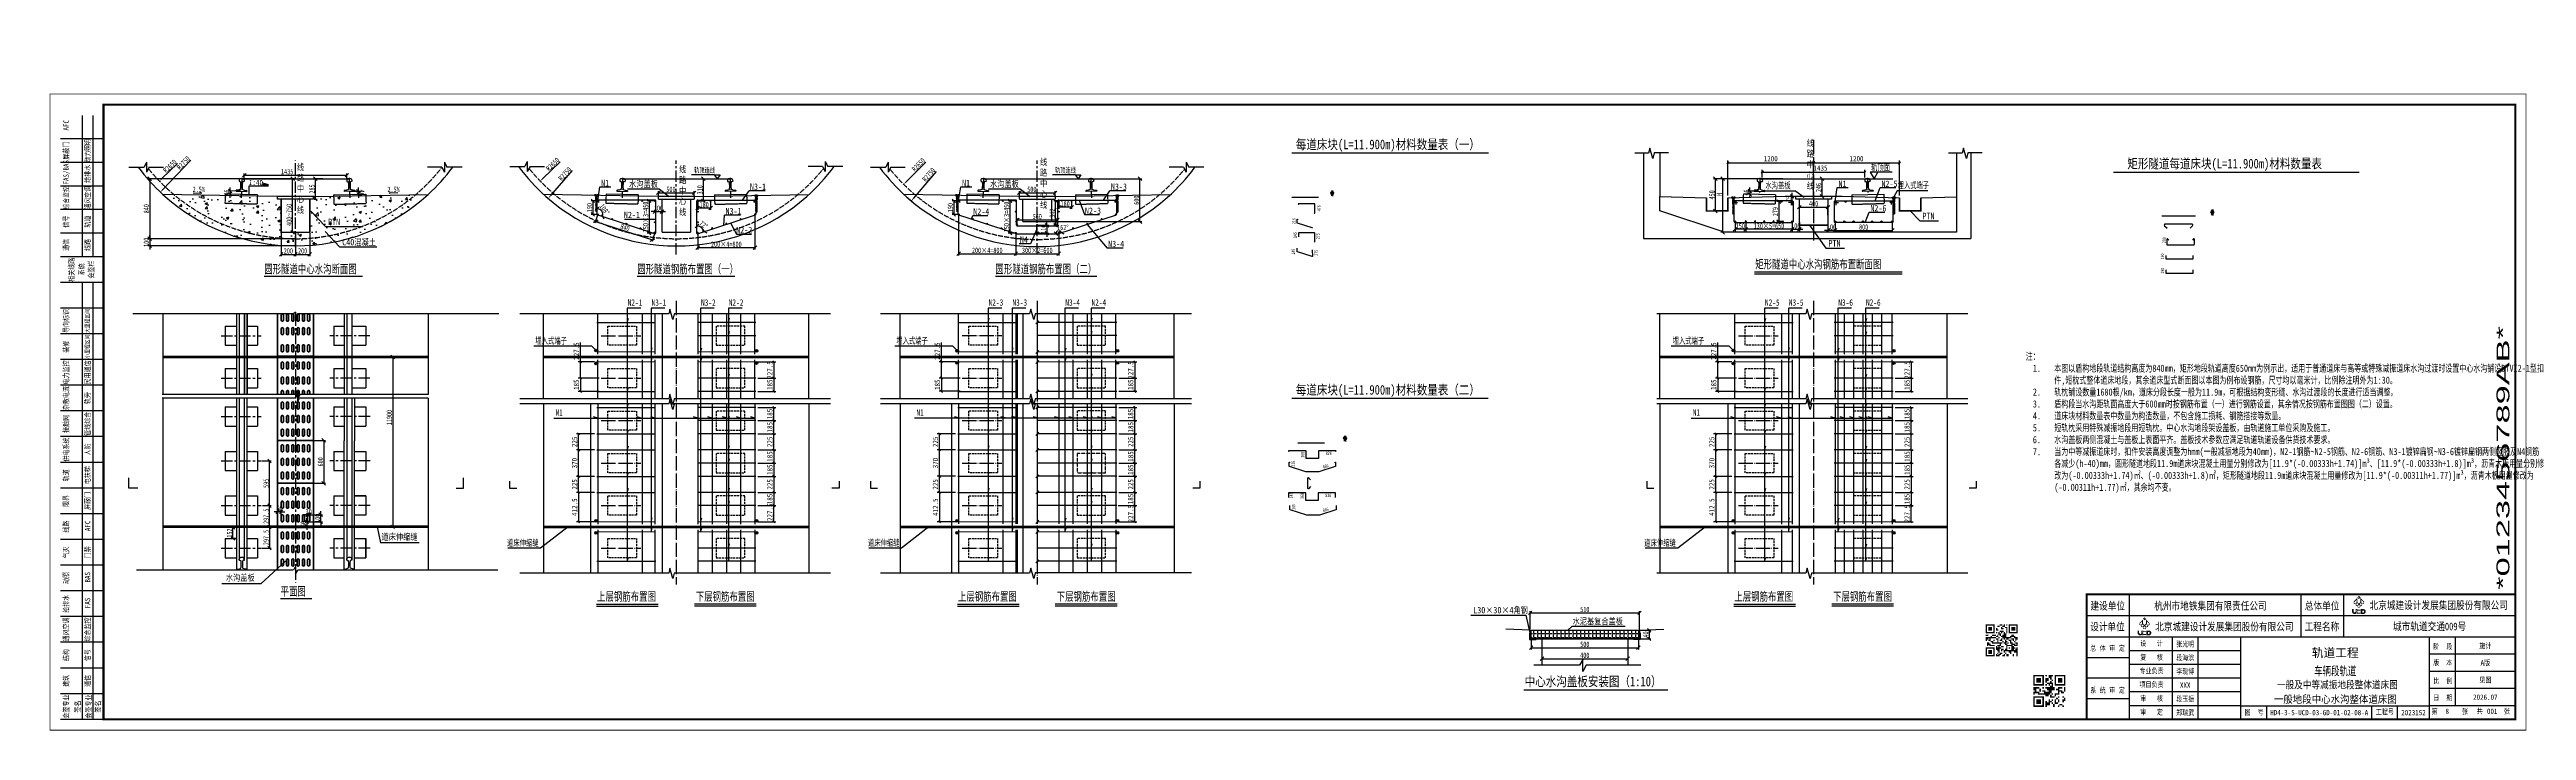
# Model space of a CAD drawing. Header units: inches. Extents: x -74742 to 562475, y -20348 to -3846.
# Drawn here: x 527814 to 562475, y -20348 to -10811 of the extents above.
import ezdxf
from ezdxf.enums import TextEntityAlignment as Align

# ---------------------------------------------------------------- set-up
doc = ezdxf.new("R2010")
doc.units = ezdxf.units.IN
doc.header["$MEASUREMENT"] = 0
doc.header["$PDSIZE"] = -1
for name, pattern in [('ACAD_ISO02W100', [15, 12, -3]), ('ACAD_ISO04W100', [30.5, 24, -3, 0.5, -3]), ('CENTER', [50.8, 31.75, -6.35, 6.35, -6.35]), ('CONTINOUS', [2.5, 1.25, 0.25, 0.25, 0.25, 0.25, 0.25]), ('DASHED', [0.5, 0.35, -0.15]), ('DOTE', [2.42, 2, -0.2, 0.02, -0.2])]:
    doc.linetypes.add(name, pattern=pattern)
doc.layers.get('DEFPOINTS').update_dxf_attribs({"color": 250})
for name, color, linetype in [('2', 4, 'Continuous'), ('4', 4, 'Continuous'), ('Axes', 7, 'ACAD_ISO04W100'), ('BZ', 7, 'Continuous'), ('daochuang', 4, 'Continuous'), ('DOT', 6, 'DOTE'), ('GesoftDrawFrameCountersignBlockLayer', 7, 'Continuous'), ('GesoftDrawFrameCountersignLayer', 7, 'Continuous'), ('GesoftDrawFrameFrameBlockLayer', 7, 'Continuous'), ('GesoftDrawFrameInLineLayer', 85, 'Continuous'), ('GesoftDrawFrameOutLineLayer', 180, 'Continuous'), ('GesoftDrawFrameTitleLayer', 7, 'Continuous'), ('Main', 4, 'Continuous'), ('S', 2, 'Continuous'), ('Secondary', 7, 'Continuous'), ('图标注', 3, 'Continuous'), ('尺寸标注', 7, 'Continuous'), ('标注', 3, 'Continuous'), ('粗实线', 4, 'Continuous'), ('钢筋', 4, 'CONTINOUS')]:
    doc.layers.add(name, color=color, linetype=linetype)
doc.styles.add('HZ', font='SimSun.ttf', dxfattribs={"width": 0.7})
doc.styles.add('HZTXT', font='SimSun.ttf', dxfattribs={"width": 0.8})
doc.styles.add('图标注', font='SimSun.ttf', dxfattribs={"width": 0.7})
doc.styles.add('宋体', font='SimSun.ttf', dxfattribs={"width": 0.8})
doc.styles.add('宋体样式', font='SimSun.ttf', dxfattribs={"width": 0.8})
doc.styles.add('宋体样式宽度0.65', font='SimSun.ttf', dxfattribs={"width": 0.65})
doc.styles.add('宋体样式宽度0.7', font='SimSun.ttf', dxfattribs={"width": 0.7})
doc.styles.add('宋体样式宽度0.8', font='SimSun.ttf', dxfattribs={"width": 0.8})
doc.styles.add('条形码', font='BC_C39.FBC', dxfattribs={"height": 11})
doc.dimstyles.new('1比30', dxfattribs={"dimscale": 30, "dimtxt": 2.5, "dimasz": 1, "dimexe": 1, "dimexo": 1, "dimtad": 3, "dimdec": 0, "dimzin": 0, "dimdsep": 46, "dimtxsty": '宋体', "dimblk": 'OBLIQUE', "dimcen": 0.09, "dimadec": 0, "dimazin": 0, "dimtfac": 1, "dimtdec": 0, "dimtofl": 0, "dimtmove": 0, "dimatfit": 3, "dimfxl": 0, "dimtolj": 1, "dimtzin": 0, "dimarcsym": 0})
doc.dimstyles.new('尺寸标注', dxfattribs={"dimtxt": 75, "dimasz": 50, "dimexe": 25, "dimexo": 10, "dimgap": 10, "dimtad": 1, "dimdec": 0, "dimzin": 0, "dimdsep": 46, "dimtxsty": 'HZ', "dimblk": 'OBLIQUE', "dimcen": 0.09, "dimclrt": 7, "dimazin": 2, "dimtfac": 1, "dimtdec": 0, "dimtix": 1, "dimtmove": 1, "dimatfit": 3, "dimfxl": 0, "dimtolj": 1, "dimtzin": 0, "dimarcsym": 0})

# ---------------------------------------------------------------- blocks, each defined once
blk = doc.blocks.new('_OBLIQUE')
at = {"color": 0, "linetype": 'ByBlock'}
blk.add_line((-0.5, -0.5), (0.5, 0.5), dxfattribs=at)
blk = doc.blocks.new('*D23')
at = {"layer": 'BZ', "color": 0, "lineweight": -2, "transparency": 16777216}
for p, q in [((530539, -12627), (530539, -12546)), ((530539, -12571), (531974, -12571)), ((531974, -12627), (531974, -12546))]:
    blk.add_line(p, q, dxfattribs=at)
at = {"layer": 'DEFPOINTS', "color": 0, "transparency": 16777216}
for p in [(530539, -12637), (531974, -12571), (531974, -12637)]:
    blk.add_point(p, dxfattribs=at)
at = {"layer": 'BZ', "color": 0, "lineweight": -2, "transparency": 16777216, "xscale": 50, "yscale": 50, "zscale": 50, "rotation": 180}
blk.add_blockref('_OBLIQUE', (530539, -12571), dxfattribs=at)
at = {"layer": 'BZ', "color": 0, "lineweight": -2, "transparency": 16777216, "xscale": 50, "yscale": 50, "zscale": 50}
blk.add_blockref('_OBLIQUE', (531974, -12571), dxfattribs=at)
at = {"layer": 'BZ', "color": 7, "transparency": 16777216, "insert": (531140, -12523), "char_height": 75, "attachment_point": 5, "style": 'HZ'}
blk.add_mtext('\\A1;1435', dxfattribs=at)
blk = doc.blocks.new('*D24')
at = {"layer": 'BZ', "color": 0, "lineweight": -2, "transparency": 16777216}
for p, q in [((530539, -12627), (530539, -12546)), ((530539, -12571), (531974, -12571)), ((531974, -12627), (531974, -12546))]:
    blk.add_line(p, q, dxfattribs=at)
at = {"layer": 'DEFPOINTS', "color": 0, "transparency": 16777216}
for p in [(530539, -12637), (531974, -12571), (531974, -12637)]:
    blk.add_point(p, dxfattribs=at)
at = {"layer": 'BZ', "color": 0, "lineweight": -2, "transparency": 16777216, "xscale": 50, "yscale": 50, "zscale": 50, "rotation": 180}
blk.add_blockref('_OBLIQUE', (530539, -12571), dxfattribs=at)
at = {"layer": 'BZ', "color": 0, "lineweight": -2, "transparency": 16777216, "xscale": 50, "yscale": 50, "zscale": 50}
blk.add_blockref('_OBLIQUE', (531974, -12571), dxfattribs=at)
at = {"layer": 'BZ', "color": 7, "transparency": 16777216, "insert": (531140, -12523), "char_height": 75, "attachment_point": 5, "style": 'HZ'}
blk.add_mtext('\\A1;1435', dxfattribs=at)
blk = doc.blocks.new('*D12')
at = {"layer": 'BZ', "color": 0, "lineweight": -2, "transparency": 16777216}
for p, q in [((531246, -12621), (529191, -12621)), ((529216, -12621), (529216, -13461)), ((531246, -13461), (529191, -13461))]:
    blk.add_line(p, q, dxfattribs=at)
at = {"layer": 'DEFPOINTS', "color": 0, "transparency": 16777216}
for p in [(531256, -12621), (529216, -13461), (531256, -13461)]:
    blk.add_point(p, dxfattribs=at)
at = {"layer": 'BZ', "color": 0, "lineweight": -2, "transparency": 16777216, "xscale": 50, "yscale": 50, "zscale": 50}
for p, rotation in [((529216, -12621), 90), ((529216, -13461), 270)]:
    blk.add_blockref('_OBLIQUE', p, dxfattribs=dict(at, rotation=rotation))
at = {"layer": 'BZ', "color": 7, "transparency": 16777216, "insert": (529169, -13041), "char_height": 75, "attachment_point": 5, "rotation": 90, "style": 'HZ'}
blk.add_mtext('\\A1;840', dxfattribs=at)
blk = doc.blocks.new('*D10')
at = {"layer": 'BZ', "color": 0, "lineweight": -2, "transparency": 16777216}
for p, q in [((531246, -12621), (531190, -12621)), ((531215, -13371), (531215, -12621)), ((531246, -13371), (531190, -13371))]:
    blk.add_line(p, q, dxfattribs=at)
at = {"layer": 'DEFPOINTS', "color": 0, "transparency": 16777216}
for p in [(531215, -12621), (531256, -12621), (531256, -13371)]:
    blk.add_point(p, dxfattribs=at)
at = {"layer": 'BZ', "color": 0, "lineweight": -2, "transparency": 16777216, "xscale": 50, "yscale": 50, "zscale": 50}
for p, rotation in [((531215, -12621), 90), ((531215, -13371), 270)]:
    blk.add_blockref('_OBLIQUE', p, dxfattribs=dict(at, rotation=rotation))
at = {"layer": 'BZ', "color": 7, "transparency": 16777216, "insert": (531167, -13127), "char_height": 75, "attachment_point": 5, "rotation": 90, "style": 'HZ'}
blk.add_mtext('\\A1;400{\\fTimes New Roman|b0|i0|c0|p18;~}750', dxfattribs=at)
blk = doc.blocks.new('*D11')
at = {"layer": 'BZ', "color": 0, "lineweight": -2, "transparency": 16777216}
for p, q in [((532795, -15116), (532591, -15116)), ((532616, -15116), (532616, -17496)), ((532795, -17496), (532591, -17496))]:
    blk.add_line(p, q, dxfattribs=at)
at = {"layer": 'DEFPOINTS', "color": 0, "transparency": 16777216}
for p in [(532805, -15116), (532616, -17496), (532805, -17496)]:
    blk.add_point(p, dxfattribs=at)
at = {"layer": 'BZ', "color": 0, "lineweight": -2, "transparency": 16777216, "xscale": 50, "yscale": 50, "zscale": 50}
for p, rotation in [((532616, -15116), 90), ((532616, -17496), 270)]:
    blk.add_blockref('_OBLIQUE', p, dxfattribs=dict(at, rotation=rotation))
at = {"layer": 'BZ', "color": 7, "transparency": 16777216, "insert": (532568, -15966), "char_height": 75, "attachment_point": 5, "rotation": 90, "style": 'HZ'}
blk.add_mtext('\\A1;11900', dxfattribs=at)
blk = doc.blocks.new('*D8')
at = {"layer": 'BZ', "color": 0, "lineweight": -2, "transparency": 16777216}
for p, q in [((531056, -13381), (531056, -13705)), ((531256, -13381), (531256, -13705)), ((531056, -13680), (531256, -13680))]:
    blk.add_line(p, q, dxfattribs=at)
at = {"layer": 'DEFPOINTS', "color": 0, "transparency": 16777216}
for p in [(531056, -13371), (531256, -13371), (531256, -13680)]:
    blk.add_point(p, dxfattribs=at)
at = {"layer": 'BZ', "color": 0, "lineweight": -2, "transparency": 16777216, "xscale": 50, "yscale": 50, "zscale": 50, "rotation": 180}
blk.add_blockref('_OBLIQUE', (531056, -13680), dxfattribs=at)
at = {"layer": 'BZ', "color": 0, "lineweight": -2, "transparency": 16777216, "xscale": 50, "yscale": 50, "zscale": 50}
blk.add_blockref('_OBLIQUE', (531256, -13680), dxfattribs=at)
at = {"layer": 'BZ', "color": 7, "transparency": 16777216, "insert": (531156, -13632), "char_height": 75, "attachment_point": 5, "style": 'HZ'}
blk.add_mtext('\\A1;200', dxfattribs=at)
blk = doc.blocks.new('*D9')
at = {"layer": 'BZ', "color": 0, "lineweight": -2, "transparency": 16777216}
for p, q in [((536335, -12861), (536335, -12793)), ((536335, -12818), (536835, -12818)), ((536835, -12861), (536835, -12793))]:
    blk.add_line(p, q, dxfattribs=at)
at = {"layer": 'DEFPOINTS', "color": 0, "transparency": 16777216}
for p in [(536835, -12818), (536335, -12871), (536835, -12871)]:
    blk.add_point(p, dxfattribs=at)
at = {"layer": 'BZ', "color": 0, "lineweight": -2, "transparency": 16777216, "xscale": 50, "yscale": 50, "zscale": 50, "rotation": 180}
blk.add_blockref('_OBLIQUE', (536335, -12818), dxfattribs=at)
at = {"layer": 'BZ', "color": 0, "lineweight": -2, "transparency": 16777216, "xscale": 50, "yscale": 50, "zscale": 50}
blk.add_blockref('_OBLIQUE', (536835, -12818), dxfattribs=at)
at = {"layer": 'BZ', "color": 7, "transparency": 16777216, "insert": (536510, -12770), "char_height": 75, "attachment_point": 5, "style": 'HZ'}
blk.add_mtext('\\A1;500', dxfattribs=at)
blk = doc.blocks.new('*D22')
at = {"layer": 'DEFPOINTS', "color": 0, "transparency": 16777216}
for p in [(530469, -17496), (530774, -17794), (530892, -17794)]:
    blk.add_point(p, dxfattribs=at)
at = {"layer": '尺寸标注', "color": 0, "lineweight": -2, "transparency": 16777216}
for p, q in [((530479, -17496), (530917, -17496)), ((530892, -17496), (530892, -17794)), ((530784, -17794), (530917, -17794))]:
    blk.add_line(p, q, dxfattribs=at)
at = {"layer": '尺寸标注', "color": 0, "lineweight": -2, "transparency": 16777216, "xscale": 50, "yscale": 50, "zscale": 50}
for p, rotation in [((530892, -17496), 90), ((530892, -17794), 270)]:
    blk.add_blockref('_OBLIQUE', p, dxfattribs=dict(at, rotation=rotation))
at = {"layer": '尺寸标注', "color": 7, "transparency": 16777216, "insert": (530845, -17645), "char_height": 75, "attachment_point": 5, "rotation": 90, "style": 'HZ'}
blk.add_mtext('\\A1;297.5', dxfattribs=at)
blk = doc.blocks.new('*D20')
at = {"layer": 'DEFPOINTS', "color": 0, "transparency": 16777216}
for p in [(530774, -16574), (530892, -16574), (530784, -17199)]:
    blk.add_point(p, dxfattribs=at)
at = {"layer": '尺寸标注', "color": 0, "lineweight": -2, "transparency": 16777216}
for p, q in [((530784, -16574), (530917, -16574)), ((530892, -17199), (530892, -16574)), ((530794, -17199), (530917, -17199))]:
    blk.add_line(p, q, dxfattribs=at)
at = {"layer": '尺寸标注', "color": 0, "lineweight": -2, "transparency": 16777216, "xscale": 50, "yscale": 50, "zscale": 50}
for p, rotation in [((530892, -16574), 90), ((530892, -17199), 270)]:
    blk.add_blockref('_OBLIQUE', p, dxfattribs=dict(at, rotation=rotation))
at = {"layer": '尺寸标注', "color": 7, "transparency": 16777216, "insert": (530845, -16886), "char_height": 75, "attachment_point": 5, "rotation": 90, "style": 'HZ'}
blk.add_mtext('\\A1;595', dxfattribs=at)
blk = doc.blocks.new('*D7')
at = {"layer": 'DEFPOINTS', "color": 0, "transparency": 16777216}
for p in [(530892, -17199), (530892, -17199), (530892, -17496)]:
    blk.add_point(p, dxfattribs=at)
at = {"layer": '尺寸标注', "color": 0, "lineweight": -2, "transparency": 16777216}
for p, q in [((530882, -17199), (530867, -17199)), ((530892, -17496), (530892, -17199)), ((530882, -17496), (530867, -17496))]:
    blk.add_line(p, q, dxfattribs=at)
at = {"layer": '尺寸标注', "color": 0, "lineweight": -2, "transparency": 16777216, "xscale": 50, "yscale": 50, "zscale": 50}
for p, rotation in [((530892, -17199), 90), ((530892, -17496), 270)]:
    blk.add_blockref('_OBLIQUE', p, dxfattribs=dict(at, rotation=rotation))
at = {"layer": '尺寸标注', "color": 7, "transparency": 16777216, "insert": (530845, -17348), "char_height": 75, "attachment_point": 5, "rotation": 90, "style": 'HZ'}
blk.add_mtext('\\A1;297.5', dxfattribs=at)
blk = doc.blocks.new('*D21')
at = {"layer": 'DEFPOINTS', "color": 0, "transparency": 16777216}
for p in [(530381, -17506), (530430, -17659), (530431, -17506)]:
    blk.add_point(p, dxfattribs=at)
at = {"layer": '尺寸标注', "color": 0, "lineweight": -2, "transparency": 16777216}
for p, q in [((530421, -17506), (530356, -17506)), ((530420, -17659), (530356, -17659)), ((530381, -17659), (530381, -17506))]:
    blk.add_line(p, q, dxfattribs=at)
at = {"layer": '尺寸标注', "color": 0, "lineweight": -2, "transparency": 16777216, "xscale": 50, "yscale": 50, "zscale": 50}
for p, rotation in [((530381, -17506), 90), ((530381, -17659), 270)]:
    blk.add_blockref('_OBLIQUE', p, dxfattribs=dict(at, rotation=rotation))
at = {"layer": '尺寸标注', "color": 7, "transparency": 16777216, "insert": (530333, -17583), "char_height": 75, "attachment_point": 5, "rotation": 90, "style": 'HZ'}
blk.add_mtext('\\A1;152', dxfattribs=at)
blk = doc.blocks.new('*D19')
at = {"layer": 'DEFPOINTS', "color": 0, "transparency": 16777216}
for p in [(531256, -13371), (531456, -13371), (531456, -13680)]:
    blk.add_point(p, dxfattribs=at)
at = {"layer": '尺寸标注', "color": 0, "lineweight": -2, "transparency": 16777216}
for p, q in [((531256, -13381), (531256, -13705)), ((531456, -13381), (531456, -13705)), ((531256, -13680), (531456, -13680))]:
    blk.add_line(p, q, dxfattribs=at)
at = {"layer": '尺寸标注', "color": 0, "lineweight": -2, "transparency": 16777216, "xscale": 50, "yscale": 50, "zscale": 50, "rotation": 180}
blk.add_blockref('_OBLIQUE', (531256, -13680), dxfattribs=at)
at = {"layer": '尺寸标注', "color": 0, "lineweight": -2, "transparency": 16777216, "xscale": 50, "yscale": 50, "zscale": 50}
blk.add_blockref('_OBLIQUE', (531456, -13680), dxfattribs=at)
at = {"layer": '尺寸标注', "color": 7, "transparency": 16777216, "insert": (531356, -13632), "char_height": 75, "attachment_point": 5, "style": 'HZ'}
blk.add_mtext('\\A1;200', dxfattribs=at)
blk = doc.blocks.new('*D15')
at = {"layer": 'DEFPOINTS', "color": 0, "transparency": 16777216}
for p in [(531256, -10811), (529352, -12654)]:
    blk.add_point(p, dxfattribs=at)
at = {"layer": '尺寸标注', "color": 0, "lineweight": -2, "transparency": 16777216}
blk.add_line((529604, -12409), (529388, -12619), dxfattribs=at)
at = {"layer": '尺寸标注', "color": 0, "transparency": 16777216}
blk.add_solid([(529382, -12613), (529394, -12625), (529352, -12654)], dxfattribs=at)
at = {"layer": '尺寸标注', "color": 7, "transparency": 16777216, "insert": (529499, -12445), "char_height": 75, "attachment_point": 5, "rotation": 44.0621, "style": 'HZ'}
blk.add_mtext('\\A1;R2650', dxfattribs=at)
blk = doc.blocks.new('*D16')
at = {"layer": 'DEFPOINTS', "color": 0, "transparency": 16777216}
for p in [(531256, -10811), (529366, -12808)]:
    blk.add_point(p, dxfattribs=at)
at = {"layer": '尺寸标注', "color": 0, "lineweight": -2, "transparency": 16777216}
blk.add_line((529791, -12359), (529400, -12772), dxfattribs=at)
at = {"layer": '尺寸标注', "color": 0, "transparency": 16777216}
blk.add_solid([(529394, -12766), (529406, -12778), (529366, -12808)], dxfattribs=at)
at = {"layer": '尺寸标注', "color": 7, "transparency": 16777216, "insert": (529687, -12399), "char_height": 75, "attachment_point": 5, "rotation": 46.5741, "style": 'HZ'}
blk.add_mtext('\\A1;R2750', dxfattribs=at)
blk = doc.blocks.new('A$C414E03F8')
at = {"layer": 'S'}
for p, q in [((0, 50), (0, 47)), ((50, 50), (0, 50)), ((1, 46), (40, 46)), ((46, 40), (46, 1)), ((50, 0), (50, 50)), ((50, 50), (50, 50)), ((47, 0), (50, 0))]:
    blk.add_line(p, q, dxfattribs=at)
for centre, radius, start, end in [((1, 47), 1.32, 180, 270), ((40, 40), 5.56, 0, 90), ((47, 1), 1.32, 180, 270)]:
    blk.add_arc(centre, radius, start, end, dxfattribs=at)
blk = doc.blocks.new('*D5')
at = {"layer": 'DEFPOINTS', "color": 0, "transparency": 16777216}
for p in [(550063, -18700), (548533, -18944), (550063, -18944)]:
    blk.add_point(p, dxfattribs=at)
at = {"layer": '尺寸标注', "color": 0, "lineweight": -2, "transparency": 16777216}
for p, q in [((548533, -18934), (548533, -18675)), ((548533, -18700), (550063, -18700)), ((550063, -18934), (550063, -18675))]:
    blk.add_line(p, q, dxfattribs=at)
at = {"layer": '尺寸标注', "color": 0, "lineweight": -2, "transparency": 16777216, "xscale": 50, "yscale": 50, "zscale": 50, "rotation": 180}
blk.add_blockref('_OBLIQUE', (548533, -18700), dxfattribs=at)
at = {"layer": '尺寸标注', "color": 0, "lineweight": -2, "transparency": 16777216, "xscale": 50, "yscale": 50, "zscale": 50}
blk.add_blockref('_OBLIQUE', (550063, -18700), dxfattribs=at)
at = {"layer": '尺寸标注', "color": 7, "transparency": 16777216, "insert": (549298, -18653), "char_height": 75, "attachment_point": 5, "style": 'HZ'}
blk.add_mtext('\\A1;510', dxfattribs=at)
blk = doc.blocks.new('*D17')
at = {"layer": 'DEFPOINTS', "color": 0, "transparency": 16777216}
for p in [(550048, -18944), (550048, -19064), (550199, -19064)]:
    blk.add_point(p, dxfattribs=at)
at = {"layer": '尺寸标注', "color": 0, "lineweight": -2, "transparency": 16777216}
for p, q in [((550058, -18944), (550224, -18944)), ((550199, -18944), (550199, -19064)), ((550058, -19064), (550224, -19064))]:
    blk.add_line(p, q, dxfattribs=at)
at = {"layer": '尺寸标注', "color": 0, "lineweight": -2, "transparency": 16777216, "xscale": 50, "yscale": 50, "zscale": 50}
for p, rotation in [((550199, -18944), 90), ((550199, -19064), 270)]:
    blk.add_blockref('_OBLIQUE', p, dxfattribs=dict(at, rotation=rotation))
at = {"layer": '尺寸标注', "color": 7, "transparency": 16777216, "insert": (550151, -19004), "char_height": 75, "attachment_point": 5, "rotation": 90, "style": 'HZ'}
blk.add_mtext('\\A1;40', dxfattribs=at)
blk = doc.blocks.new('*D18')
at = {"layer": 'DEFPOINTS', "color": 0, "transparency": 16777216}
for p in [(548698, -19064), (549898, -19064), (549898, -19343)]:
    blk.add_point(p, dxfattribs=at)
at = {"layer": '尺寸标注', "color": 0, "lineweight": -2, "transparency": 16777216}
for p, q in [((548698, -19074), (548698, -19368)), ((548698, -19343), (549898, -19343)), ((549898, -19074), (549898, -19368))]:
    blk.add_line(p, q, dxfattribs=at)
at = {"layer": '尺寸标注', "color": 0, "lineweight": -2, "transparency": 16777216, "xscale": 50, "yscale": 50, "zscale": 50, "rotation": 180}
blk.add_blockref('_OBLIQUE', (548698, -19343), dxfattribs=at)
at = {"layer": '尺寸标注', "color": 0, "lineweight": -2, "transparency": 16777216, "xscale": 50, "yscale": 50, "zscale": 50}
blk.add_blockref('_OBLIQUE', (549898, -19343), dxfattribs=at)
at = {"layer": '尺寸标注', "color": 7, "transparency": 16777216, "insert": (549298, -19295), "char_height": 75, "attachment_point": 5, "style": 'HZ'}
blk.add_mtext('\\A1;400', dxfattribs=at)
blk = doc.blocks.new('*D6')
at = {"layer": 'DEFPOINTS', "color": 0, "transparency": 16777216}
for p in [(548548, -19064), (550048, -19064), (550048, -19189)]:
    blk.add_point(p, dxfattribs=at)
at = {"layer": '尺寸标注', "color": 0, "lineweight": -2, "transparency": 16777216}
for p, q in [((548548, -19074), (548548, -19214)), ((548548, -19189), (550048, -19189)), ((550048, -19074), (550048, -19214))]:
    blk.add_line(p, q, dxfattribs=at)
at = {"layer": '尺寸标注', "color": 0, "lineweight": -2, "transparency": 16777216, "xscale": 50, "yscale": 50, "zscale": 50, "rotation": 180}
blk.add_blockref('_OBLIQUE', (548548, -19189), dxfattribs=at)
at = {"layer": '尺寸标注', "color": 0, "lineweight": -2, "transparency": 16777216, "xscale": 50, "yscale": 50, "zscale": 50}
blk.add_blockref('_OBLIQUE', (550048, -19189), dxfattribs=at)
at = {"layer": '尺寸标注', "color": 7, "transparency": 16777216, "insert": (549298, -19141), "char_height": 75, "attachment_point": 5, "style": 'HZ'}
blk.add_mtext('\\A1;500', dxfattribs=at)
blk = doc.blocks.new('*D25')
at = {"layer": 'DEFPOINTS', "color": 0, "transparency": 16777216}
for p in [(531256, -13461), (529216, -13561), (531256, -13561)]:
    blk.add_point(p, dxfattribs=at)
at = {"layer": '尺寸标注', "color": 0, "lineweight": -2, "transparency": 16777216}
for p, q in [((531246, -13461), (529191, -13461)), ((529216, -13461), (529216, -13411)), ((529216, -13461), (529216, -13561)), ((531246, -13561), (529191, -13561)), ((529216, -13561), (529216, -13611))]:
    blk.add_line(p, q, dxfattribs=at)
at = {"layer": '尺寸标注', "color": 0, "lineweight": -2, "transparency": 16777216, "xscale": 50, "yscale": 50, "zscale": 50}
for p, rotation in [((529216, -13461), 270), ((529216, -13561), 90)]:
    blk.add_blockref('_OBLIQUE', p, dxfattribs=dict(at, rotation=rotation))
at = {"layer": '尺寸标注', "color": 7, "transparency": 16777216, "insert": (529169, -13511), "char_height": 75, "attachment_point": 5, "rotation": 90, "style": 'HZ'}
blk.add_mtext('\\A1;100', dxfattribs=at)
blk = doc.blocks.new('*D13')
at = {"color": 0, "lineweight": -2, "transparency": 16777216}
for p, q in [((531638, -12621), (531510, -12621)), ((531535, -12906), (531535, -12621)), ((531516, -12906), (531560, -12906))]:
    blk.add_line(p, q, dxfattribs=at)
at = {"layer": 'DEFPOINTS', "color": 0, "transparency": 16777216}
for p in [(531535, -12621), (531648, -12621), (531506, -12906)]:
    blk.add_point(p, dxfattribs=at)
at = {"color": 0, "lineweight": -2, "transparency": 16777216, "xscale": 50, "yscale": 50, "zscale": 50}
for p, rotation in [((531535, -12621), 90), ((531535, -12906), 270)]:
    blk.add_blockref('_OBLIQUE', p, dxfattribs=dict(at, rotation=rotation))
at = {"color": 7, "transparency": 16777216, "insert": (531487, -12764), "char_height": 75, "attachment_point": 5, "rotation": 90, "style": 'HZ'}
blk.add_mtext('\\A1;285', dxfattribs=at)
blk = doc.blocks.new('钢筋')
for p, q in [((2091.5, -5498.9), (2091.5, -5501.3)), ((2091.9, -5498.9), (2091.9, -5501.3)), ((2091.7, -5501.3), (2091.2, -5501.3)), ((2091.7, -5501.3), (2092.2, -5501.3))]:
    blk.add_line(p, q)
blk.add_ellipse((2091.7, -5500.1), major_axis=(0, -0.806), ratio=0.813147)
blk = doc.blocks.new('埋入式端子-2')
at = {"color": 2, "linetype": 'CENTER', "ltscale": 10}
blk.add_line((0, 0), (0, -242), dxfattribs=at)
at = {"color": 2, "ltscale": 0.03}
for p, q in [((-25, -7), (-25, -12)), ((-20, -14), (-25, -9)), ((-23, -14), (-25, -12)), ((-21, -6), (-24, -6)), ((-15, -15), (-24, -6)), ((-24, -14), (-18, -14)), ((-21, -6), (-21, -6)), ((-20, -7), (-21, -7)), ((-20, -6), (-20, -7)), ((-17, -6), (-20, -6)), ((-9, -18), (-20, -7)), ((-18, -14), (-18, -14)), ((-17, -6), (-17, -6)), ((-17, -15), (-14, -15)), ((-17, -7), (-17, -6)), ((-16, -7), (-17, -7)), ((-9, -14), (-16, -7)), ((-15, -6), (-15, -6)), ((-9, -6), (-15, -6)), ((-9, -10), (-13, -6)), ((-12, -17), (-12, -29)), ((-9, -21), (-12, -18)), ((-7, -26), (-12, -22)), ((0, -37), (-12, -26)), ((-10, -31), (-12, -30)), ((10, -66), (-11, -45)), ((-11, -46), (-11, -65)), ((0, -60), (-11, -49)), ((0, -63), (-11, -53)), ((0, -67), (-11, -56)), ((0, -71), (-11, -60)), ((0, -74), (-11, -64)), ((-10, -31), (-10, -31)), ((-7, -7), (-9, -6)), ((-9, -7), (-9, -6)), ((-9, -24), (-9, -6)), ((9, -24), (-9, -24)), ((0, -48), (-9, -40)), ((0, -52), (-9, -43)), ((0, -78), (-9, -69)), ((-8, -124), (-9, -124)), ((-8, -32), (-8, -39)), ((0, -41), (-8, -33)), ((0, -45), (-8, -36)), ((-8, -91), (-8, -72)), ((0, -82), (-8, -74)), ((0, -86), (-8, -77)), ((0, -89), (-8, -81)), ((8, -101), (-8, -85)), ((8, -105), (-8, -88)), ((-8, -91), (-8, -98)), ((-3, -97), (-8, -92)), ((8, -109), (-8, -92)), ((0, -104), (-8, -96)), ((-8, -98), (-8, -241)), ((0, -108), (-8, -100)), ((0, -112), (-8, -103)), ((0, -115), (-8, -107)), ((0, -119), (-8, -111)), ((0, -123), (-8, -114)), ((0, -126), (-8, -118)), ((0, -130), (-8, -122)), ((0, -134), (-8, -125)), ((0, -138), (-8, -129)), ((8, -150), (-8, -133)), ((8, -153), (-8, -137)), ((8, -157), (-8, -140)), ((8, -161), (-8, -144)), ((8, -164), (-8, -148)), ((-3, -157), (-8, -151)), ((8, -168), (-8, -151)), ((-8, -151), (-8, -157)), ((0, -164), (-8, -155)), ((0, -167), (-8, -159)), ((0, -171), (-8, -163)), ((0, -175), (-8, -166)), ((0, -178), (-8, -170)), ((0, -182), (-8, -174)), ((0, -186), (-8, -177)), ((0, -190), (-8, -181)), ((0, -193), (-8, -185)), ((0, -197), (-8, -189)), ((8, -209), (-8, -192)), ((8, -213), (-8, -196)), ((8, -216), (-8, -200)), ((8, -220), (-8, -203)), ((8, -224), (-8, -207)), ((-8, -210), (-8, -217)), ((-3, -216), (-8, -211)), ((8, -228), (-8, -211)), ((0, -223), (-8, -215)), ((0, -227), (-8, -218)), ((8, -239), (-8, -222)), ((7, -241), (-8, -226)), ((3, -241), (-8, -229)), ((0, -241), (-8, -233)), ((-4, -241), (-8, -237)), ((8, -241), (-8, -241)), ((-8, -241), (-7, -242)), ((-7, -29), (-7, -7)), ((-7, -7), (7, -7)), ((0, -34), (-7, -29)), ((7, -29), (-7, -29)), ((7, -242), (-7, -242)), ((7, -29), (0, -34)), ((9, -43), (0, -34)), ((11, -48), (0, -37)), ((11, -52), (0, -41)), ((11, -55), (0, -45)), ((11, -59), (0, -48)), ((11, -63), (0, -52)), ((9, -69), (0, -60)), ((8, -72), (0, -63)), ((8, -75), (0, -67)), ((8, -79), (0, -71)), ((8, -83), (0, -74)), ((8, -87), (0, -78)), ((8, -90), (0, -82)), ((8, -93), (0, -86)), ((8, -98), (0, -89)), ((1, -94), (0, -93)), ((0, -100), (0, -100)), ((8, -112), (0, -104)), ((8, -116), (0, -108)), ((8, -120), (0, -112)), ((8, -124), (0, -115)), ((8, -127), (0, -119)), ((8, -131), (0, -123)), ((8, -135), (0, -126)), ((8, -138), (0, -130)), ((8, -142), (0, -134)), ((8, -146), (0, -138)), ((8, -153), (0, -145)), ((1, -153), (0, -152)), ((0, -160), (0, -159)), ((8, -172), (0, -164)), ((8, -176), (0, -167)), ((8, -179), (0, -171)), ((8, -183), (0, -175)), ((8, -187), (0, -178)), ((8, -190), (0, -182)), ((8, -194), (0, -186)), ((8, -198), (0, -190)), ((8, -202), (0, -193)), ((8, -205), (0, -197)), ((8, -212), (0, -204)), ((1, -212), (0, -212)), ((0, -219), (0, -219)), ((8, -231), (0, -223)), ((8, -235), (0, -227)), ((8, -105), (1, -98)), ((8, -164), (1, -157)), ((8, -224), (1, -216)), ((8, -38), (3, -32)), ((8, -101), (3, -96)), ((8, -161), (3, -156)), ((8, -35), (5, -31)), ((9, -6), (7, -7)), ((7, -7), (7, -29)), ((11, -30), (7, -26)), ((9, -31), (7, -29)), ((8, -241), (7, -242)), ((8, -39), (8, -32)), ((8, -72), (8, -91)), ((8, -91), (8, -241)), ((8, -151), (8, -158)), ((24, -6), (9, -6)), ((17, -14), (9, -6)), ((9, -24), (9, -6)), ((15, -15), (9, -9)), ((12, -16), (9, -12)), ((12, -19), (9, -16)), ((12, -23), (9, -20)), ((12, -27), (9, -24)), ((10, -31), (10, -31)), ((11, -46), (11, -65)), ((12, -29), (12, -17)), ((21, -14), (13, -6)), ((14, -15), (17, -15)), ((21, -10), (17, -6)), ((17, -14), (24, -14)), ((21, -7), (21, -14)), ((25, -7), (21, -7)), ((25, -7), (21, -7)), ((25, -12), (25, -7))]:
    blk.add_line(p, q, dxfattribs=at)
at = {"color": 2}
for p, q in [((-20, -6), (-21, -6)), ((-17, -6), (-15, -6)), ((-15, -6), (-15, -6)), ((-9, -6), (9, -6)), ((17, -14), (17, -14))]:
    blk.add_line(p, q, dxfattribs=at)
at = {"color": 2, "ltscale": 0.03}
for centre, radius, start, end in [((-24, -7), 1, 90, 180), ((-24, -12), 1.5, 180, 270), ((-21, -6), 0.5, 180, 270), ((-17, -14), 1, 180, 270), ((-16, -6), 0.5, 270, 0), ((-14, -17), 2, 0, 90), ((-10, -29), 1.5, 180, 270), ((-10, -32), 1.5, 0, 90), ((10, -32), 1.5, 90, 180), ((10, -29), 1.5, 270, 0), ((9, -46), 1.6, 0, 38.3125), ((8, -65), 2.4, 323.4468, 0), ((14, -17), 2, 90, 180), ((17, -14), 1, 270, 0), ((20, -7), 1, 0, 90), ((24, -7), 1, 0, 90), ((24, -12), 1.5, 270, 0)]:
    blk.add_arc(centre, radius, start, end, dxfattribs=at)
at = {"color": 2}
for centre, radius, start, end in [((-9, -46), 1.6, 141.6875, 180), ((-8, -65), 2.4, 180, 216.5532)]:
    blk.add_arc(centre, radius, start, end, dxfattribs=at)
at = {"color": 2, "ltscale": 0.03}
for points in [[(-10, -45), (-9, -43), (-9, -41), (-8, -39)], [(-10, -66), (-9, -68), (-9, -70), (-8, -72)], [(10, -45), (9, -43), (9, -41), (8, -39)], [(10, -66), (9, -68), (9, -70), (8, -72)]]:
    blk.add_open_spline(points, degree=3, dxfattribs=at)
blk = doc.blocks.new('*D54')
at = {"layer": 'DEFPOINTS', "color": 0, "transparency": 16777216}
for p in [(540267, -16788), (540523, -16788), (540523, -17013)]:
    blk.add_point(p, dxfattribs=at)
at = {"layer": '标注', "color": 0, "lineweight": -2, "transparency": 16777216}
for p, q in [((540493, -16788), (540237, -16788)), ((540267, -17013), (540267, -16788)), ((540493, -17013), (540237, -17013))]:
    blk.add_line(p, q, dxfattribs=at)
at = {"layer": '标注', "color": 0, "lineweight": -2, "transparency": 16777216, "xscale": 30, "yscale": 30, "zscale": 30}
for p, rotation in [((540267, -16788), 90), ((540267, -17013), 270)]:
    blk.add_blockref('_OBLIQUE', p, dxfattribs=dict(at, rotation=rotation))
at = {"layer": '标注', "color": 0, "transparency": 16777216, "insert": (540211, -16901), "char_height": 75, "attachment_point": 5, "rotation": 90, "style": '宋体'}
blk.add_mtext('\\A1;225', dxfattribs=at)
blk = doc.blocks.new('*D55')
at = {"layer": 'DEFPOINTS', "color": 0, "transparency": 16777216}
for p in [(540267, -16418), (540523, -16418), (540523, -16788)]:
    blk.add_point(p, dxfattribs=at)
at = {"layer": '标注', "color": 0, "lineweight": -2, "transparency": 16777216}
for p, q in [((540493, -16418), (540237, -16418)), ((540267, -16788), (540267, -16418)), ((540493, -16788), (540237, -16788))]:
    blk.add_line(p, q, dxfattribs=at)
at = {"layer": '标注', "color": 0, "lineweight": -2, "transparency": 16777216, "xscale": 30, "yscale": 30, "zscale": 30}
for p, rotation in [((540267, -16418), 90), ((540267, -16788), 270)]:
    blk.add_blockref('_OBLIQUE', p, dxfattribs=dict(at, rotation=rotation))
at = {"layer": '标注', "color": 0, "transparency": 16777216, "insert": (540211, -16603), "char_height": 75, "attachment_point": 5, "rotation": 90, "style": '宋体'}
blk.add_mtext('\\A1;370', dxfattribs=at)
blk = doc.blocks.new('*D56')
at = {"layer": 'DEFPOINTS', "color": 0, "transparency": 16777216}
for p in [(540267, -16193), (540523, -16193), (540523, -16418)]:
    blk.add_point(p, dxfattribs=at)
at = {"layer": '标注', "color": 0, "lineweight": -2, "transparency": 16777216}
for p, q in [((540493, -16193), (540237, -16193)), ((540267, -16418), (540267, -16193)), ((540493, -16418), (540237, -16418))]:
    blk.add_line(p, q, dxfattribs=at)
at = {"layer": '标注', "color": 0, "lineweight": -2, "transparency": 16777216, "xscale": 30, "yscale": 30, "zscale": 30}
for p, rotation in [((540267, -16193), 90), ((540267, -16418), 270)]:
    blk.add_blockref('_OBLIQUE', p, dxfattribs=dict(at, rotation=rotation))
at = {"layer": '标注', "color": 0, "transparency": 16777216, "insert": (540211, -16306), "char_height": 75, "attachment_point": 5, "rotation": 90, "style": '宋体'}
blk.add_mtext('\\A1;225', dxfattribs=at)
blk = doc.blocks.new('*D31')
at = {"layer": 'DEFPOINTS', "color": 0, "transparency": 16777216}
for p in [(540294, -15186), (540523, -15186), (540586, -15413)]:
    blk.add_point(p, dxfattribs=at)
at = {"layer": '标注', "color": 0, "lineweight": -2, "transparency": 16777216}
for p, q in [((540493, -15186), (540264, -15186)), ((540294, -15186), (540294, -14914)), ((540294, -15413), (540294, -15186)), ((540556, -15413), (540264, -15413))]:
    blk.add_line(p, q, dxfattribs=at)
at = {"layer": '标注', "color": 0, "lineweight": -2, "transparency": 16777216, "xscale": 30, "yscale": 30, "zscale": 30}
for p, rotation in [((540294, -15186), 90), ((540294, -15413), 270)]:
    blk.add_blockref('_OBLIQUE', p, dxfattribs=dict(at, rotation=rotation))
at = {"layer": '标注', "color": 0, "transparency": 16777216, "insert": (540238, -15035), "char_height": 75, "attachment_point": 5, "rotation": 90, "style": '宋体'}
blk.add_mtext('\\A1;227.5', dxfattribs=at)
blk = doc.blocks.new('*D57')
at = {"layer": 'DEFPOINTS', "color": 0, "transparency": 16777216}
for p in [(540523, -17013), (540267, -17426), (540523, -17426)]:
    blk.add_point(p, dxfattribs=at)
at = {"layer": '标注', "color": 0, "lineweight": -2, "transparency": 16777216}
for p, q in [((540493, -17013), (540237, -17013)), ((540267, -17013), (540267, -17426)), ((540493, -17426), (540237, -17426))]:
    blk.add_line(p, q, dxfattribs=at)
at = {"layer": '标注', "color": 0, "lineweight": -2, "transparency": 16777216, "xscale": 30, "yscale": 30, "zscale": 30}
for p, rotation in [((540267, -17013), 90), ((540267, -17426), 270)]:
    blk.add_blockref('_OBLIQUE', p, dxfattribs=dict(at, rotation=rotation))
at = {"layer": '标注', "color": 0, "transparency": 16777216, "insert": (540211, -17220), "char_height": 75, "attachment_point": 5, "rotation": 90, "style": '宋体'}
blk.add_mtext('\\A1;412.5', dxfattribs=at)
blk = doc.blocks.new('*D32')
at = {"layer": 'DEFPOINTS', "color": 0, "transparency": 16777216}
for p in [(540586, -15413), (540294, -15598), (540586, -15598)]:
    blk.add_point(p, dxfattribs=at)
at = {"layer": '标注', "color": 0, "lineweight": -2, "transparency": 16777216}
for p, q in [((540556, -15413), (540264, -15413)), ((540294, -15413), (540294, -15598)), ((540556, -15598), (540264, -15598))]:
    blk.add_line(p, q, dxfattribs=at)
at = {"layer": '标注', "color": 0, "lineweight": -2, "transparency": 16777216, "xscale": 30, "yscale": 30, "zscale": 30}
for p, rotation in [((540294, -15413), 90), ((540294, -15598), 270)]:
    blk.add_blockref('_OBLIQUE', p, dxfattribs=dict(at, rotation=rotation))
at = {"layer": '标注', "color": 0, "transparency": 16777216, "insert": (540238, -15506), "char_height": 75, "attachment_point": 5, "rotation": 90, "style": '宋体'}
blk.add_mtext('\\A1;185', dxfattribs=at)
blk = doc.blocks.new('*D33')
at = {"layer": 'DEFPOINTS', "color": 0, "transparency": 16777216}
for p in [(542749, -15186), (542749, -15413), (543000, -15413)]:
    blk.add_point(p, dxfattribs=at)
at = {"layer": '标注', "color": 0, "lineweight": -2, "transparency": 16777216}
for p, q in [((542779, -15186), (543030, -15186)), ((543000, -15186), (543000, -15413)), ((542779, -15413), (543030, -15413))]:
    blk.add_line(p, q, dxfattribs=at)
at = {"layer": '标注', "color": 0, "lineweight": -2, "transparency": 16777216, "xscale": 30, "yscale": 30, "zscale": 30}
for p, rotation in [((543000, -15186), 90), ((543000, -15413), 270)]:
    blk.add_blockref('_OBLIQUE', p, dxfattribs=dict(at, rotation=rotation))
at = {"layer": '标注', "color": 0, "transparency": 16777216, "insert": (542944, -15300), "char_height": 75, "width": 173.27, "attachment_point": 5, "rotation": 90, "style": '宋体'}
blk.add_mtext('\\A1;227.5', dxfattribs=at)
blk = doc.blocks.new('*D34')
at = {"layer": 'DEFPOINTS', "color": 0, "transparency": 16777216}
for p in [(542749, -17198), (543000, -17198), (542749, -17426)]:
    blk.add_point(p, dxfattribs=at)
at = {"layer": '标注', "color": 0, "lineweight": -2, "transparency": 16777216}
for p, q in [((542779, -17198), (543030, -17198)), ((543000, -17426), (543000, -17198)), ((542779, -17426), (543030, -17426))]:
    blk.add_line(p, q, dxfattribs=at)
at = {"layer": '标注', "color": 0, "lineweight": -2, "transparency": 16777216, "xscale": 30, "yscale": 30, "zscale": 30}
for p, rotation in [((543000, -17198), 90), ((543000, -17426), 270)]:
    blk.add_blockref('_OBLIQUE', p, dxfattribs=dict(at, rotation=rotation))
at = {"layer": '标注', "color": 0, "transparency": 16777216, "insert": (542944, -17312), "char_height": 75, "attachment_point": 5, "rotation": 90, "style": '宋体'}
blk.add_mtext('\\A1;227.5', dxfattribs=at)
blk = doc.blocks.new('*D35')
at = {"layer": 'DEFPOINTS', "color": 0, "transparency": 16777216}
for p in [(535217, -16789), (535472, -16789), (535472, -17014)]:
    blk.add_point(p, dxfattribs=at)
at = {"layer": '标注', "color": 0, "lineweight": -2, "transparency": 16777216}
for p, q in [((535442, -16789), (535187, -16789)), ((535217, -17014), (535217, -16789)), ((535442, -17014), (535187, -17014))]:
    blk.add_line(p, q, dxfattribs=at)
at = {"layer": '标注', "color": 0, "lineweight": -2, "transparency": 16777216, "xscale": 30, "yscale": 30, "zscale": 30}
for p, rotation in [((535217, -16789), 90), ((535217, -17014), 270)]:
    blk.add_blockref('_OBLIQUE', p, dxfattribs=dict(at, rotation=rotation))
at = {"layer": '标注', "color": 0, "transparency": 16777216, "insert": (535161, -16901), "char_height": 75, "attachment_point": 5, "rotation": 90, "style": '宋体'}
blk.add_mtext('\\A1;225', dxfattribs=at)
blk = doc.blocks.new('*D36')
at = {"layer": 'DEFPOINTS', "color": 0, "transparency": 16777216}
for p in [(535217, -16419), (535472, -16419), (535472, -16789)]:
    blk.add_point(p, dxfattribs=at)
at = {"layer": '标注', "color": 0, "lineweight": -2, "transparency": 16777216}
for p, q in [((535442, -16419), (535187, -16419)), ((535217, -16789), (535217, -16419)), ((535442, -16789), (535187, -16789))]:
    blk.add_line(p, q, dxfattribs=at)
at = {"layer": '标注', "color": 0, "lineweight": -2, "transparency": 16777216, "xscale": 30, "yscale": 30, "zscale": 30}
for p, rotation in [((535217, -16419), 90), ((535217, -16789), 270)]:
    blk.add_blockref('_OBLIQUE', p, dxfattribs=dict(at, rotation=rotation))
at = {"layer": '标注', "color": 0, "transparency": 16777216, "insert": (535161, -16604), "char_height": 75, "attachment_point": 5, "rotation": 90, "style": '宋体'}
blk.add_mtext('\\A1;370', dxfattribs=at)
blk = doc.blocks.new('*D37')
at = {"layer": 'DEFPOINTS', "color": 0, "transparency": 16777216}
for p in [(535217, -16194), (535472, -16194), (535472, -16419)]:
    blk.add_point(p, dxfattribs=at)
at = {"layer": '标注', "color": 0, "lineweight": -2, "transparency": 16777216}
for p, q in [((535442, -16194), (535187, -16194)), ((535217, -16419), (535217, -16194)), ((535442, -16419), (535187, -16419))]:
    blk.add_line(p, q, dxfattribs=at)
at = {"layer": '标注', "color": 0, "lineweight": -2, "transparency": 16777216, "xscale": 30, "yscale": 30, "zscale": 30}
for p, rotation in [((535217, -16194), 90), ((535217, -16419), 270)]:
    blk.add_blockref('_OBLIQUE', p, dxfattribs=dict(at, rotation=rotation))
at = {"layer": '标注', "color": 0, "transparency": 16777216, "insert": (535161, -16306), "char_height": 75, "attachment_point": 5, "rotation": 90, "style": '宋体'}
blk.add_mtext('\\A1;225', dxfattribs=at)
blk = doc.blocks.new('*D26')
at = {"layer": 'DEFPOINTS', "color": 0, "transparency": 16777216}
for p in [(535244, -15186), (535472, -15186), (535535, -15414)]:
    blk.add_point(p, dxfattribs=at)
at = {"layer": '标注', "color": 0, "lineweight": -2, "transparency": 16777216}
for p, q in [((535442, -15186), (535214, -15186)), ((535244, -15186), (535244, -14914)), ((535244, -15414), (535244, -15186)), ((535505, -15414), (535214, -15414))]:
    blk.add_line(p, q, dxfattribs=at)
at = {"layer": '标注', "color": 0, "lineweight": -2, "transparency": 16777216, "xscale": 30, "yscale": 30, "zscale": 30}
for p, rotation in [((535244, -15186), 90), ((535244, -15414), 270)]:
    blk.add_blockref('_OBLIQUE', p, dxfattribs=dict(at, rotation=rotation))
at = {"layer": '标注', "color": 0, "transparency": 16777216, "insert": (535187, -15035), "char_height": 75, "attachment_point": 5, "rotation": 90, "style": '宋体'}
blk.add_mtext('\\A1;227.5', dxfattribs=at)
blk = doc.blocks.new('*D38')
at = {"layer": 'DEFPOINTS', "color": 0, "transparency": 16777216}
for p in [(535472, -17014), (535217, -17426), (535472, -17426)]:
    blk.add_point(p, dxfattribs=at)
at = {"layer": '标注', "color": 0, "lineweight": -2, "transparency": 16777216}
for p, q in [((535442, -17014), (535187, -17014)), ((535217, -17014), (535217, -17426)), ((535442, -17426), (535187, -17426))]:
    blk.add_line(p, q, dxfattribs=at)
at = {"layer": '标注', "color": 0, "lineweight": -2, "transparency": 16777216, "xscale": 30, "yscale": 30, "zscale": 30}
for p, rotation in [((535217, -17014), 90), ((535217, -17426), 270)]:
    blk.add_blockref('_OBLIQUE', p, dxfattribs=dict(at, rotation=rotation))
at = {"layer": '标注', "color": 0, "transparency": 16777216, "insert": (535161, -17220), "char_height": 75, "attachment_point": 5, "rotation": 90, "style": '宋体'}
blk.add_mtext('\\A1;412.5', dxfattribs=at)
blk = doc.blocks.new('*D27')
at = {"layer": 'DEFPOINTS', "color": 0, "transparency": 16777216}
for p in [(535535, -15414), (535244, -15599), (535535, -15599)]:
    blk.add_point(p, dxfattribs=at)
at = {"layer": '标注', "color": 0, "lineweight": -2, "transparency": 16777216}
for p, q in [((535505, -15414), (535214, -15414)), ((535244, -15414), (535244, -15599)), ((535505, -15599), (535214, -15599))]:
    blk.add_line(p, q, dxfattribs=at)
at = {"layer": '标注', "color": 0, "lineweight": -2, "transparency": 16777216, "xscale": 30, "yscale": 30, "zscale": 30}
for p, rotation in [((535244, -15414), 90), ((535244, -15599), 270)]:
    blk.add_blockref('_OBLIQUE', p, dxfattribs=dict(at, rotation=rotation))
at = {"layer": '标注', "color": 0, "transparency": 16777216, "insert": (535187, -15506), "char_height": 75, "attachment_point": 5, "rotation": 90, "style": '宋体'}
blk.add_mtext('\\A1;185', dxfattribs=at)
blk = doc.blocks.new('*D28')
at = {"layer": 'DEFPOINTS', "color": 0, "transparency": 16777216}
for p in [(537698, -15186), (537698, -15414), (537950, -15414)]:
    blk.add_point(p, dxfattribs=at)
at = {"layer": '标注', "color": 0, "lineweight": -2, "transparency": 16777216}
for p, q in [((537728, -15186), (537980, -15186)), ((537950, -15186), (537950, -15414)), ((537728, -15414), (537980, -15414))]:
    blk.add_line(p, q, dxfattribs=at)
at = {"layer": '标注', "color": 0, "lineweight": -2, "transparency": 16777216, "xscale": 30, "yscale": 30, "zscale": 30}
for p, rotation in [((537950, -15186), 90), ((537950, -15414), 270)]:
    blk.add_blockref('_OBLIQUE', p, dxfattribs=dict(at, rotation=rotation))
at = {"layer": '标注', "color": 0, "transparency": 16777216, "insert": (537894, -15300), "char_height": 75, "width": 173.27, "attachment_point": 5, "rotation": 90, "style": '宋体'}
blk.add_mtext('\\A1;227.5', dxfattribs=at)
blk = doc.blocks.new('*D29')
at = {"layer": 'DEFPOINTS', "color": 0, "transparency": 16777216}
for p in [(537698, -15414), (537698, -15599), (537950, -15599)]:
    blk.add_point(p, dxfattribs=at)
at = {"layer": '标注', "color": 0, "lineweight": -2, "transparency": 16777216}
for p, q in [((537728, -15414), (537980, -15414)), ((537950, -15414), (537950, -15599)), ((537728, -15599), (537980, -15599))]:
    blk.add_line(p, q, dxfattribs=at)
at = {"layer": '标注', "color": 0, "lineweight": -2, "transparency": 16777216, "xscale": 30, "yscale": 30, "zscale": 30}
for p, rotation in [((537950, -15414), 90), ((537950, -15599), 270)]:
    blk.add_blockref('_OBLIQUE', p, dxfattribs=dict(at, rotation=rotation))
at = {"layer": '标注', "color": 0, "transparency": 16777216, "insert": (537894, -15506), "char_height": 75, "attachment_point": 5, "rotation": 90, "style": '宋体'}
blk.add_mtext('\\A1;185', dxfattribs=at)
blk = doc.blocks.new('*D30')
at = {"layer": 'DEFPOINTS', "color": 0, "transparency": 16777216}
for p in [(537698, -17199), (537950, -17199), (537698, -17426)]:
    blk.add_point(p, dxfattribs=at)
at = {"layer": '标注', "color": 0, "lineweight": -2, "transparency": 16777216}
for p, q in [((537728, -17199), (537980, -17199)), ((537950, -17426), (537950, -17199)), ((537728, -17426), (537980, -17426))]:
    blk.add_line(p, q, dxfattribs=at)
at = {"layer": '标注', "color": 0, "lineweight": -2, "transparency": 16777216, "xscale": 30, "yscale": 30, "zscale": 30}
for p, rotation in [((537950, -17199), 90), ((537950, -17426), 270)]:
    blk.add_blockref('_OBLIQUE', p, dxfattribs=dict(at, rotation=rotation))
at = {"layer": '标注', "color": 0, "transparency": 16777216, "insert": (537894, -17291), "char_height": 75, "attachment_point": 5, "rotation": 90, "style": '宋体'}
blk.add_mtext('\\A1;227.5', dxfattribs=at)
blk = doc.blocks.new('*D39')
at = {"layer": 'DEFPOINTS', "color": 0, "transparency": 16777216}
for p in [(537698, -16194), (537950, -16194), (537698, -16419)]:
    blk.add_point(p, dxfattribs=at)
at = {"layer": '标注', "color": 0, "lineweight": -2, "transparency": 16777216}
for p, q in [((537728, -16194), (537980, -16194)), ((537950, -16419), (537950, -16194)), ((537728, -16419), (537980, -16419))]:
    blk.add_line(p, q, dxfattribs=at)
at = {"layer": '标注', "color": 0, "lineweight": -2, "transparency": 16777216, "xscale": 30, "yscale": 30, "zscale": 30}
for p, rotation in [((537950, -16194), 90), ((537950, -16419), 270)]:
    blk.add_blockref('_OBLIQUE', p, dxfattribs=dict(at, rotation=rotation))
at = {"layer": '标注', "color": 0, "transparency": 16777216, "insert": (537894, -16306), "char_height": 75, "attachment_point": 5, "rotation": 90, "style": '宋体'}
blk.add_mtext('\\A1;225', dxfattribs=at)
blk = doc.blocks.new('*D40')
at = {"layer": 'DEFPOINTS', "color": 0, "transparency": 16777216}
for p in [(537698, -16009), (537698, -16194), (537950, -16009)]:
    blk.add_point(p, dxfattribs=at)
at = {"layer": '标注', "color": 0, "lineweight": -2, "transparency": 16777216}
for p, q in [((537728, -16009), (537980, -16009)), ((537728, -16194), (537980, -16194)), ((537950, -16194), (537950, -16009))]:
    blk.add_line(p, q, dxfattribs=at)
at = {"layer": '标注', "color": 0, "lineweight": -2, "transparency": 16777216, "xscale": 30, "yscale": 30, "zscale": 30}
for p, rotation in [((537950, -16009), 90), ((537950, -16194), 270)]:
    blk.add_blockref('_OBLIQUE', p, dxfattribs=dict(at, rotation=rotation))
at = {"layer": '标注', "color": 0, "transparency": 16777216, "insert": (537894, -16101), "char_height": 75, "attachment_point": 5, "rotation": 90, "style": '宋体'}
blk.add_mtext('\\A1;185', dxfattribs=at)
blk = doc.blocks.new('*D41')
at = {"layer": 'DEFPOINTS', "color": 0, "transparency": 16777216}
for p in [(537698, -15824), (537950, -15824), (537698, -16009)]:
    blk.add_point(p, dxfattribs=at)
at = {"layer": '标注', "color": 0, "lineweight": -2, "transparency": 16777216}
for p, q in [((537728, -15824), (537980, -15824)), ((537950, -16009), (537950, -15824)), ((537728, -16009), (537980, -16009))]:
    blk.add_line(p, q, dxfattribs=at)
at = {"layer": '标注', "color": 0, "lineweight": -2, "transparency": 16777216, "xscale": 30, "yscale": 30, "zscale": 30}
for p, rotation in [((537950, -15824), 90), ((537950, -16009), 270)]:
    blk.add_blockref('_OBLIQUE', p, dxfattribs=dict(at, rotation=rotation))
at = {"layer": '标注', "color": 0, "transparency": 16777216, "insert": (537894, -15916), "char_height": 75, "attachment_point": 5, "rotation": 90, "style": '宋体'}
blk.add_mtext('\\A1;185', dxfattribs=at)
blk = doc.blocks.new('*D42')
at = {"layer": 'DEFPOINTS', "color": 0, "transparency": 16777216}
for p in [(537698, -16419), (537698, -16604), (537950, -16604)]:
    blk.add_point(p, dxfattribs=at)
at = {"layer": '标注', "color": 0, "lineweight": -2, "transparency": 16777216}
for p, q in [((537728, -16419), (537980, -16419)), ((537728, -16604), (537980, -16604)), ((537950, -16419), (537950, -16604))]:
    blk.add_line(p, q, dxfattribs=at)
at = {"layer": '标注', "color": 0, "lineweight": -2, "transparency": 16777216, "xscale": 30, "yscale": 30, "zscale": 30}
for p, rotation in [((537950, -16419), 90), ((537950, -16604), 270)]:
    blk.add_blockref('_OBLIQUE', p, dxfattribs=dict(at, rotation=rotation))
at = {"layer": '标注', "color": 0, "transparency": 16777216, "insert": (537894, -16511), "char_height": 75, "attachment_point": 5, "rotation": 90, "style": '宋体'}
blk.add_mtext('\\A1;185', dxfattribs=at)
blk = doc.blocks.new('*D43')
at = {"layer": 'DEFPOINTS', "color": 0, "transparency": 16777216}
for p in [(537698, -16604), (537698, -16789), (537950, -16789)]:
    blk.add_point(p, dxfattribs=at)
at = {"layer": '标注', "color": 0, "lineweight": -2, "transparency": 16777216}
for p, q in [((537728, -16604), (537980, -16604)), ((537950, -16604), (537950, -16789)), ((537728, -16789), (537980, -16789))]:
    blk.add_line(p, q, dxfattribs=at)
at = {"layer": '标注', "color": 0, "lineweight": -2, "transparency": 16777216, "xscale": 30, "yscale": 30, "zscale": 30}
for p, rotation in [((537950, -16604), 90), ((537950, -16789), 270)]:
    blk.add_blockref('_OBLIQUE', p, dxfattribs=dict(at, rotation=rotation))
at = {"layer": '标注', "color": 0, "transparency": 16777216, "insert": (537894, -16696), "char_height": 75, "attachment_point": 5, "rotation": 90, "style": '宋体'}
blk.add_mtext('\\A1;185', dxfattribs=at)
blk = doc.blocks.new('*D44')
at = {"layer": 'DEFPOINTS', "color": 0, "transparency": 16777216}
for p in [(537698, -16789), (537698, -17014), (537950, -17014)]:
    blk.add_point(p, dxfattribs=at)
at = {"layer": '标注', "color": 0, "lineweight": -2, "transparency": 16777216}
for p, q in [((537728, -16789), (537980, -16789)), ((537950, -16789), (537950, -17014)), ((537728, -17014), (537980, -17014))]:
    blk.add_line(p, q, dxfattribs=at)
at = {"layer": '标注', "color": 0, "lineweight": -2, "transparency": 16777216, "xscale": 30, "yscale": 30, "zscale": 30}
for p, rotation in [((537950, -16789), 90), ((537950, -17014), 270)]:
    blk.add_blockref('_OBLIQUE', p, dxfattribs=dict(at, rotation=rotation))
at = {"layer": '标注', "color": 0, "transparency": 16777216, "insert": (537894, -16901), "char_height": 75, "attachment_point": 5, "rotation": 90, "style": '宋体'}
blk.add_mtext('\\A1;225', dxfattribs=at)
blk = doc.blocks.new('*D45')
at = {"layer": 'DEFPOINTS', "color": 0, "transparency": 16777216}
for p in [(537698, -17014), (537698, -17199), (537950, -17199)]:
    blk.add_point(p, dxfattribs=at)
at = {"layer": '标注', "color": 0, "lineweight": -2, "transparency": 16777216}
for p, q in [((537728, -17014), (537980, -17014)), ((537728, -17199), (537980, -17199)), ((537950, -17014), (537950, -17199))]:
    blk.add_line(p, q, dxfattribs=at)
at = {"layer": '标注', "color": 0, "lineweight": -2, "transparency": 16777216, "xscale": 30, "yscale": 30, "zscale": 30}
for p, rotation in [((537950, -17014), 90), ((537950, -17199), 270)]:
    blk.add_blockref('_OBLIQUE', p, dxfattribs=dict(at, rotation=rotation))
at = {"layer": '标注', "color": 0, "transparency": 16777216, "insert": (537894, -17106), "char_height": 75, "attachment_point": 5, "rotation": 90, "style": '宋体'}
blk.add_mtext('\\A1;185', dxfattribs=at)
blk = doc.blocks.new('*D46')
at = {"layer": 'DEFPOINTS', "color": 0, "transparency": 16777216}
for p in [(542736, -17198), (542749, -17013), (543000, -17013)]:
    blk.add_point(p, dxfattribs=at)
at = {"layer": '标注', "color": 0, "lineweight": -2, "transparency": 16777216}
for p, q in [((542766, -17198), (543030, -17198)), ((542779, -17013), (543030, -17013)), ((543000, -17198), (543000, -17013))]:
    blk.add_line(p, q, dxfattribs=at)
at = {"layer": '标注', "color": 0, "lineweight": -2, "transparency": 16777216, "xscale": 30, "yscale": 30, "zscale": 30}
for p, rotation in [((543000, -17013), 90), ((543000, -17198), 270)]:
    blk.add_blockref('_OBLIQUE', p, dxfattribs=dict(at, rotation=rotation))
at = {"layer": '标注', "color": 0, "transparency": 16777216, "insert": (542944, -17106), "char_height": 75, "attachment_point": 5, "rotation": 90, "style": '宋体'}
blk.add_mtext('\\A1;185', dxfattribs=at)
blk = doc.blocks.new('*D47')
at = {"layer": 'DEFPOINTS', "color": 0, "transparency": 16777216}
for p in [(542749, -16788), (543000, -16788), (542749, -17013)]:
    blk.add_point(p, dxfattribs=at)
at = {"layer": '标注', "color": 0, "lineweight": -2, "transparency": 16777216}
for p, q in [((542779, -16788), (543030, -16788)), ((543000, -17013), (543000, -16788)), ((542779, -17013), (543030, -17013))]:
    blk.add_line(p, q, dxfattribs=at)
at = {"layer": '标注', "color": 0, "lineweight": -2, "transparency": 16777216, "xscale": 30, "yscale": 30, "zscale": 30}
for p, rotation in [((543000, -16788), 90), ((543000, -17013), 270)]:
    blk.add_blockref('_OBLIQUE', p, dxfattribs=dict(at, rotation=rotation))
at = {"layer": '标注', "color": 0, "transparency": 16777216, "insert": (542944, -16901), "char_height": 75, "attachment_point": 5, "rotation": 90, "style": '宋体'}
blk.add_mtext('\\A1;225', dxfattribs=at)
blk = doc.blocks.new('*D48')
at = {"layer": 'DEFPOINTS', "color": 0, "transparency": 16777216}
for p in [(542749, -16603), (543000, -16603), (542749, -16788)]:
    blk.add_point(p, dxfattribs=at)
at = {"layer": '标注', "color": 0, "lineweight": -2, "transparency": 16777216}
for p, q in [((542779, -16603), (543030, -16603)), ((543000, -16788), (543000, -16603)), ((542779, -16788), (543030, -16788))]:
    blk.add_line(p, q, dxfattribs=at)
at = {"layer": '标注', "color": 0, "lineweight": -2, "transparency": 16777216, "xscale": 30, "yscale": 30, "zscale": 30}
for p, rotation in [((543000, -16603), 90), ((543000, -16788), 270)]:
    blk.add_blockref('_OBLIQUE', p, dxfattribs=dict(at, rotation=rotation))
at = {"layer": '标注', "color": 0, "transparency": 16777216, "insert": (542944, -16696), "char_height": 75, "attachment_point": 5, "rotation": 90, "style": '宋体'}
blk.add_mtext('\\A1;185', dxfattribs=at)
blk = doc.blocks.new('*D49')
at = {"layer": 'DEFPOINTS', "color": 0, "transparency": 16777216}
for p in [(542749, -16418), (542749, -16603), (543000, -16418)]:
    blk.add_point(p, dxfattribs=at)
at = {"layer": '标注', "color": 0, "lineweight": -2, "transparency": 16777216}
for p, q in [((542779, -16418), (543030, -16418)), ((542779, -16603), (543030, -16603)), ((543000, -16603), (543000, -16418))]:
    blk.add_line(p, q, dxfattribs=at)
at = {"layer": '标注', "color": 0, "lineweight": -2, "transparency": 16777216, "xscale": 30, "yscale": 30, "zscale": 30}
for p, rotation in [((543000, -16418), 90), ((543000, -16603), 270)]:
    blk.add_blockref('_OBLIQUE', p, dxfattribs=dict(at, rotation=rotation))
at = {"layer": '标注', "color": 0, "transparency": 16777216, "insert": (542944, -16511), "char_height": 75, "attachment_point": 5, "rotation": 90, "style": '宋体'}
blk.add_mtext('\\A1;185', dxfattribs=at)
blk = doc.blocks.new('*D50')
at = {"layer": 'DEFPOINTS', "color": 0, "transparency": 16777216}
for p in [(542749, -16193), (543000, -16193), (542749, -16418)]:
    blk.add_point(p, dxfattribs=at)
at = {"layer": '标注', "color": 0, "lineweight": -2, "transparency": 16777216}
for p, q in [((542779, -16193), (543030, -16193)), ((543000, -16418), (543000, -16193)), ((542779, -16418), (543030, -16418))]:
    blk.add_line(p, q, dxfattribs=at)
at = {"layer": '标注', "color": 0, "lineweight": -2, "transparency": 16777216, "xscale": 30, "yscale": 30, "zscale": 30}
for p, rotation in [((543000, -16193), 90), ((543000, -16418), 270)]:
    blk.add_blockref('_OBLIQUE', p, dxfattribs=dict(at, rotation=rotation))
at = {"layer": '标注', "color": 0, "transparency": 16777216, "insert": (542944, -16306), "char_height": 75, "attachment_point": 5, "rotation": 90, "style": '宋体'}
blk.add_mtext('\\A1;225', dxfattribs=at)
blk = doc.blocks.new('*D51')
at = {"layer": 'DEFPOINTS', "color": 0, "transparency": 16777216}
for p in [(542749, -16008), (542749, -16193), (543000, -16008)]:
    blk.add_point(p, dxfattribs=at)
at = {"layer": '标注', "color": 0, "lineweight": -2, "transparency": 16777216}
for p, q in [((542779, -16008), (543030, -16008)), ((542779, -16193), (543030, -16193)), ((543000, -16193), (543000, -16008))]:
    blk.add_line(p, q, dxfattribs=at)
at = {"layer": '标注', "color": 0, "lineweight": -2, "transparency": 16777216, "xscale": 30, "yscale": 30, "zscale": 30}
for p, rotation in [((543000, -16008), 90), ((543000, -16193), 270)]:
    blk.add_blockref('_OBLIQUE', p, dxfattribs=dict(at, rotation=rotation))
at = {"layer": '标注', "color": 0, "transparency": 16777216, "insert": (542944, -16101), "char_height": 75, "attachment_point": 5, "rotation": 90, "style": '宋体'}
blk.add_mtext('\\A1;185', dxfattribs=at)
blk = doc.blocks.new('*D52')
at = {"layer": 'DEFPOINTS', "color": 0, "transparency": 16777216}
for p in [(542749, -15823), (543000, -15823), (542749, -16008)]:
    blk.add_point(p, dxfattribs=at)
at = {"layer": '标注', "color": 0, "lineweight": -2, "transparency": 16777216}
for p, q in [((542779, -15823), (543030, -15823)), ((543000, -16008), (543000, -15823)), ((542779, -16008), (543030, -16008))]:
    blk.add_line(p, q, dxfattribs=at)
at = {"layer": '标注', "color": 0, "lineweight": -2, "transparency": 16777216, "xscale": 30, "yscale": 30, "zscale": 30}
for p, rotation in [((543000, -15823), 90), ((543000, -16008), 270)]:
    blk.add_blockref('_OBLIQUE', p, dxfattribs=dict(at, rotation=rotation))
at = {"layer": '标注', "color": 0, "transparency": 16777216, "insert": (542944, -15916), "char_height": 75, "attachment_point": 5, "rotation": 90, "style": '宋体'}
blk.add_mtext('\\A1;185', dxfattribs=at)
blk = doc.blocks.new('*D53')
at = {"layer": 'DEFPOINTS', "color": 0, "transparency": 16777216}
for p in [(542749, -15413), (542749, -15598), (543000, -15598)]:
    blk.add_point(p, dxfattribs=at)
at = {"layer": '标注', "color": 0, "lineweight": -2, "transparency": 16777216}
for p, q in [((542779, -15413), (543030, -15413)), ((543000, -15413), (543000, -15598)), ((542779, -15598), (543030, -15598))]:
    blk.add_line(p, q, dxfattribs=at)
at = {"layer": '标注', "color": 0, "lineweight": -2, "transparency": 16777216, "xscale": 30, "yscale": 30, "zscale": 30}
for p, rotation in [((543000, -15413), 90), ((543000, -15598), 270)]:
    blk.add_blockref('_OBLIQUE', p, dxfattribs=dict(at, rotation=rotation))
at = {"layer": '标注', "color": 0, "transparency": 16777216, "insert": (542944, -15506), "char_height": 75, "attachment_point": 5, "rotation": 90, "style": '宋体'}
blk.add_mtext('\\A1;185', dxfattribs=at)
blk = doc.blocks.new('*U58')
at = {"layer": 'Main'}
h = blk.add_hatch(color=256, dxfattribs=at)
h.paths.add_polyline_path([(7, 2, 0.414214), (-2, 7), (2, -7, 0.414214)])
h.paths.add_polyline_path([(-2, 7, 0.414214), (-7, -2, 0.414214), (2, -7)])
blk.add_circle((0, 0), 7, dxfattribs=at)
blk = doc.blocks.new('*U59')
at = {"layer": '尺寸标注', "color": 0, "linetype": 'ByBlock', "lineweight": -2, "transparency": 16777216, "rotation": 341.9958383940867}
for p in [(535763, -13393), (535963, -13458), (536163, -13523), (536363, -13588), (536563, -13653)]:
    blk.add_blockref('*U58', p, dxfattribs=at)
blk = doc.blocks.new('*D60')
at = {"layer": 'DEFPOINTS', "color": 0, "transparency": 16777216}
for p in [(535417, -13121), (535485, -12931), (535485, -13121)]:
    blk.add_point(p, dxfattribs=at)
at = {"layer": '尺寸标注', "color": 0, "lineweight": -2, "transparency": 16777216}
for p, q in [((535475, -12931), (535392, -12931)), ((535475, -13121), (535392, -13121)), ((535417, -12931), (535417, -13121))]:
    blk.add_line(p, q, dxfattribs=at)
at = {"layer": '尺寸标注', "color": 0, "lineweight": -2, "transparency": 16777216, "xscale": 50, "yscale": 50, "zscale": 50}
for p, rotation in [((535417, -12931), 90), ((535417, -13121), 270)]:
    blk.add_blockref('_OBLIQUE', p, dxfattribs=dict(at, rotation=rotation))
at = {"layer": '尺寸标注', "color": 7, "transparency": 16777216, "insert": (535370, -13026), "char_height": 75, "attachment_point": 5, "rotation": 90, "style": 'HZ'}
blk.add_mtext('\\A1;190', dxfattribs=at)
blk = doc.blocks.new('*D61')
at = {"layer": 'DEFPOINTS', "color": 0, "transparency": 16777216}
for p in [(536285, -12931), (536203, -13381), (536285, -13381)]:
    blk.add_point(p, dxfattribs=at)
at = {"layer": '尺寸标注', "color": 0, "lineweight": -2, "transparency": 16777216}
for p, q in [((536275, -12931), (536178, -12931)), ((536203, -12931), (536203, -13381)), ((536275, -13381), (536178, -13381))]:
    blk.add_line(p, q, dxfattribs=at)
at = {"layer": '尺寸标注', "color": 0, "lineweight": -2, "transparency": 16777216, "xscale": 50, "yscale": 50, "zscale": 50}
for p, rotation in [((536203, -12931), 90), ((536203, -13381), 270)]:
    blk.add_blockref('_OBLIQUE', p, dxfattribs=dict(at, rotation=rotation))
at = {"layer": '尺寸标注', "color": 7, "transparency": 16777216, "insert": (536156, -13156), "char_height": 75, "attachment_point": 5, "rotation": 90, "style": 'HZ'}
blk.add_mtext('\\A1;150×3=450', dxfattribs=at)
blk = doc.blocks.new('*U62')
at = {"layer": 'Main'}
h = blk.add_hatch(color=256, dxfattribs=at)
h.paths.add_polyline_path([(7, 2, 0.414214), (-2, 7), (2, -7, 0.414214)])
h.paths.add_polyline_path([(-2, 7, 0.414214), (-7, -2, 0.414214), (2, -7)])
blk.add_circle((0, 0), 7, dxfattribs=at)
blk = doc.blocks.new('*U63')
at = {"layer": '尺寸标注', "color": 0, "linetype": 'ByBlock', "lineweight": -2, "transparency": 16777216, "rotation": 341.9958383940867}
for p in [(535763, -13393), (535963, -13458), (536163, -13523), (536363, -13588), (536563, -13653)]:
    blk.add_blockref('*U62', p, dxfattribs=at)
blk = doc.blocks.new('*D64')
at = {"layer": 'DEFPOINTS', "color": 0, "transparency": 16777216}
for p in [(536885, -12931), (536885, -13032), (537065, -12931)]:
    blk.add_point(p, dxfattribs=at)
at = {"layer": '尺寸标注', "color": 0, "lineweight": -2, "transparency": 16777216}
for p, q in [((536885, -12941), (536885, -13057)), ((537065, -13032), (536885, -13032)), ((537065, -12941), (537065, -13057))]:
    blk.add_line(p, q, dxfattribs=at)
at = {"layer": '尺寸标注', "color": 0, "lineweight": -2, "transparency": 16777216, "xscale": 50, "yscale": 50, "zscale": 50, "rotation": 180}
blk.add_blockref('_OBLIQUE', (536885, -13032), dxfattribs=at)
at = {"layer": '尺寸标注', "color": 0, "lineweight": -2, "transparency": 16777216, "xscale": 50, "yscale": 50, "zscale": 50}
blk.add_blockref('_OBLIQUE', (537065, -13032), dxfattribs=at)
at = {"layer": '尺寸标注', "color": 7, "transparency": 16777216, "insert": (536975, -12984), "char_height": 75, "attachment_point": 5, "style": 'HZ'}
blk.add_mtext('\\A1;180', dxfattribs=at)
blk = doc.blocks.new('*D69')
at = {"layer": 'BZ', "color": 0, "lineweight": -2, "transparency": 16777216}
for p, q in [((541386, -12861), (541386, -12793)), ((541386, -12818), (541886, -12818)), ((541886, -12861), (541886, -12793))]:
    blk.add_line(p, q, dxfattribs=at)
at = {"layer": 'DEFPOINTS', "color": 0, "transparency": 16777216}
for p in [(541886, -12818), (541386, -12871), (541886, -12871)]:
    blk.add_point(p, dxfattribs=at)
at = {"layer": 'BZ', "color": 0, "lineweight": -2, "transparency": 16777216, "xscale": 50, "yscale": 50, "zscale": 50, "rotation": 180}
blk.add_blockref('_OBLIQUE', (541386, -12818), dxfattribs=at)
at = {"layer": 'BZ', "color": 0, "lineweight": -2, "transparency": 16777216, "xscale": 50, "yscale": 50, "zscale": 50}
blk.add_blockref('_OBLIQUE', (541886, -12818), dxfattribs=at)
at = {"layer": 'BZ', "color": 7, "transparency": 16777216, "insert": (541560, -12770), "char_height": 75, "attachment_point": 5, "style": 'HZ'}
blk.add_mtext('\\A1;500', dxfattribs=at)
blk = doc.blocks.new('*U67')
at = {"layer": 'Main'}
h = blk.add_hatch(color=256, dxfattribs=at)
h.paths.add_polyline_path([(7, 2, 0.414214), (-2, 7), (2, -7, 0.414214)])
h.paths.add_polyline_path([(-2, 7, 0.414214), (-7, -2, 0.414214), (2, -7)])
blk.add_circle((0, 0), 7, dxfattribs=at)
blk = doc.blocks.new('*U68')
at = {"layer": '尺寸标注', "color": 0, "linetype": 'ByBlock', "lineweight": -2, "transparency": 16777216, "rotation": 341.9958383940867}
for p in [(535763, -13393), (535963, -13458), (536163, -13523), (536363, -13588), (536563, -13653)]:
    blk.add_blockref('*U67', p, dxfattribs=at)
blk = doc.blocks.new('*D72')
at = {"layer": 'DEFPOINTS', "color": 0, "transparency": 16777216}
for p in [(540536, -13121), (541336, -13381), (541336, -13672)]:
    blk.add_point(p, dxfattribs=at)
at = {"layer": '尺寸标注', "color": 0, "lineweight": -2, "transparency": 16777216}
for p, q in [((540536, -13131), (540536, -13697)), ((541336, -13391), (541336, -13697)), ((540536, -13672), (541336, -13672))]:
    blk.add_line(p, q, dxfattribs=at)
at = {"layer": '尺寸标注', "color": 0, "lineweight": -2, "transparency": 16777216, "xscale": 50, "yscale": 50, "zscale": 50, "rotation": 180}
blk.add_blockref('_OBLIQUE', (540536, -13672), dxfattribs=at)
at = {"layer": '尺寸标注', "color": 0, "lineweight": -2, "transparency": 16777216, "xscale": 50, "yscale": 50, "zscale": 50}
blk.add_blockref('_OBLIQUE', (541336, -13672), dxfattribs=at)
at = {"layer": '尺寸标注', "color": 7, "transparency": 16777216, "insert": (540936, -13624), "char_height": 75, "attachment_point": 5, "style": 'HZ'}
blk.add_mtext('\\A1;200×4=800', dxfattribs=at)
blk = doc.blocks.new('*D73')
at = {"layer": 'DEFPOINTS', "color": 0, "transparency": 16777216}
for p in [(540468, -13121), (540536, -12931), (540536, -13121)]:
    blk.add_point(p, dxfattribs=at)
at = {"layer": '尺寸标注', "color": 0, "lineweight": -2, "transparency": 16777216}
for p, q in [((540526, -12931), (540443, -12931)), ((540526, -13121), (540443, -13121)), ((540468, -12931), (540468, -13121))]:
    blk.add_line(p, q, dxfattribs=at)
at = {"layer": '尺寸标注', "color": 0, "lineweight": -2, "transparency": 16777216, "xscale": 50, "yscale": 50, "zscale": 50}
for p, rotation in [((540468, -12931), 90), ((540468, -13121), 270)]:
    blk.add_blockref('_OBLIQUE', p, dxfattribs=dict(at, rotation=rotation))
at = {"layer": '尺寸标注', "color": 7, "transparency": 16777216, "insert": (540420, -13026), "char_height": 75, "attachment_point": 5, "rotation": 90, "style": 'HZ'}
blk.add_mtext('\\A1;190', dxfattribs=at)
blk = doc.blocks.new('*D70')
at = {"layer": 'DEFPOINTS', "color": 0, "transparency": 16777216}
for p in [(541336, -12931), (541254, -13381), (541336, -13381)]:
    blk.add_point(p, dxfattribs=at)
at = {"layer": '尺寸标注', "color": 0, "lineweight": -2, "transparency": 16777216}
for p, q in [((541326, -12931), (541229, -12931)), ((541254, -12931), (541254, -13381)), ((541326, -13381), (541229, -13381))]:
    blk.add_line(p, q, dxfattribs=at)
at = {"layer": '尺寸标注', "color": 0, "lineweight": -2, "transparency": 16777216, "xscale": 50, "yscale": 50, "zscale": 50}
for p, rotation in [((541254, -12931), 90), ((541254, -13381), 270)]:
    blk.add_blockref('_OBLIQUE', p, dxfattribs=dict(at, rotation=rotation))
at = {"layer": '尺寸标注', "color": 7, "transparency": 16777216, "insert": (541206, -13156), "char_height": 75, "attachment_point": 5, "rotation": 90, "style": 'HZ'}
blk.add_mtext('\\A1;150×3=450', dxfattribs=at)
blk = doc.blocks.new('*U65')
at = {"layer": 'Main'}
h = blk.add_hatch(color=256, dxfattribs=at)
h.paths.add_polyline_path([(7, 2, 0.414214), (-2, 7), (2, -7, 0.414214)])
h.paths.add_polyline_path([(-2, 7, 0.414214), (-7, -2, 0.414214), (2, -7)])
blk.add_circle((0, 0), 7, dxfattribs=at)
blk = doc.blocks.new('*U66')
at = {"layer": '尺寸标注', "color": 0, "linetype": 'ByBlock', "lineweight": -2, "transparency": 16777216, "rotation": 341.9958383940867}
for p in [(535763, -13393), (535963, -13458), (536163, -13523), (536363, -13588), (536563, -13653)]:
    blk.add_blockref('*U65', p, dxfattribs=at)
blk = doc.blocks.new('*D71')
at = {"layer": 'DEFPOINTS', "color": 0, "transparency": 16777216}
for p in [(541936, -12931), (541936, -13019), (542116, -12931)]:
    blk.add_point(p, dxfattribs=at)
at = {"layer": '尺寸标注', "color": 0, "lineweight": -2, "transparency": 16777216}
for p, q in [((541936, -12941), (541936, -13044)), ((542116, -13019), (541936, -13019)), ((542116, -12941), (542116, -13044))]:
    blk.add_line(p, q, dxfattribs=at)
at = {"layer": '尺寸标注', "color": 0, "lineweight": -2, "transparency": 16777216, "xscale": 50, "yscale": 50, "zscale": 50, "rotation": 180}
blk.add_blockref('_OBLIQUE', (541936, -13019), dxfattribs=at)
at = {"layer": '尺寸标注', "color": 0, "lineweight": -2, "transparency": 16777216, "xscale": 50, "yscale": 50, "zscale": 50}
blk.add_blockref('_OBLIQUE', (542116, -13019), dxfattribs=at)
at = {"layer": '尺寸标注', "color": 7, "transparency": 16777216, "insert": (542026, -12971), "char_height": 75, "attachment_point": 5, "style": 'HZ'}
blk.add_mtext('\\A1;180', dxfattribs=at)
blk = doc.blocks.new('*D74')
at = {"layer": 'DEFPOINTS', "color": 0, "transparency": 16777216}
for p in [(535475, -12931), (535475, -13116), (535490, -13131), (535554, -13101), (536283, -13391)]:
    blk.add_point(p, dxfattribs=at)
at = {"layer": '尺寸标注', "color": 0, "lineweight": -2, "transparency": 16777216}
blk.add_arc((535475, -13126), 83.3, 341.8927, 89.9999, dxfattribs=at)
at = {"layer": '尺寸标注', "color": 0, "lineweight": -2, "transparency": 16777216, "xscale": 50, "yscale": 50, "zscale": 50}
for p, rotation in [((535475, -13043), 179.9999342465647), ((535554, -13152), 251.8927269243941)]:
    blk.add_blockref('_OBLIQUE', p, dxfattribs=dict(at, rotation=rotation))
at = {"layer": '尺寸标注', "color": 7, "transparency": 16777216, "insert": (535581, -13049), "char_height": 75, "attachment_point": 5, "rotation": 305.9463, "style": 'HZ'}
blk.add_mtext('\\A1;108°', dxfattribs=at)
blk = doc.blocks.new('*D75')
at = {"layer": 'DEFPOINTS', "color": 0, "transparency": 16777216}
for p in [(536874, -12931), (537681, -13131), (536874, -13388), (536881, -13393), (536956, -13321)]:
    blk.add_point(p, dxfattribs=at)
at = {"layer": '尺寸标注', "color": 0, "lineweight": -2, "transparency": 16777216}
blk.add_arc((536874, -13395), 110, 18.1073, 90, dxfattribs=at)
at = {"layer": '尺寸标注', "color": 0, "lineweight": -2, "transparency": 16777216, "xscale": 50, "yscale": 50, "zscale": 50}
for p, rotation in [((536874, -13284), 180.0000000226077), ((536979, -13361), 288.1072730982124)]:
    blk.add_blockref('_OBLIQUE', p, dxfattribs=dict(at, rotation=rotation))
at = {"layer": '尺寸标注', "color": 7, "transparency": 16777216, "insert": (536967, -13267), "char_height": 75, "attachment_point": 5, "rotation": 324.0536, "style": 'HZ'}
blk.add_mtext('\\A1;72°', dxfattribs=at)
blk = doc.blocks.new('*D76')
at = {"layer": 'DEFPOINTS', "color": 0, "transparency": 16777216}
for p in [(541336, -13381), (541936, -13381), (541936, -13672)]:
    blk.add_point(p, dxfattribs=at)
at = {"layer": '尺寸标注', "color": 0, "lineweight": -2, "transparency": 16777216}
for p, q in [((541336, -13391), (541336, -13697)), ((541936, -13391), (541936, -13697)), ((541336, -13672), (541936, -13672))]:
    blk.add_line(p, q, dxfattribs=at)
at = {"layer": '尺寸标注', "color": 0, "lineweight": -2, "transparency": 16777216, "xscale": 50, "yscale": 50, "zscale": 50, "rotation": 180}
blk.add_blockref('_OBLIQUE', (541336, -13672), dxfattribs=at)
at = {"layer": '尺寸标注', "color": 0, "lineweight": -2, "transparency": 16777216, "xscale": 50, "yscale": 50, "zscale": 50}
blk.add_blockref('_OBLIQUE', (541936, -13672), dxfattribs=at)
at = {"layer": '尺寸标注', "color": 7, "transparency": 16777216, "insert": (541636, -13624), "char_height": 75, "attachment_point": 5, "style": 'HZ'}
blk.add_mtext('\\A1;300×2=600', dxfattribs=at)
blk = doc.blocks.new('*D77')
at = {"layer": 'DEFPOINTS', "color": 0, "transparency": 16777216}
for p in [(541836, -12621), (543072, -12621), (541836, -13221)]:
    blk.add_point(p, dxfattribs=at)
at = {"layer": '尺寸标注', "color": 0, "lineweight": -2, "transparency": 16777216}
for p, q in [((541846, -12621), (543097, -12621)), ((543072, -13221), (543072, -12621)), ((541846, -13221), (543097, -13221))]:
    blk.add_line(p, q, dxfattribs=at)
at = {"layer": '尺寸标注', "color": 0, "lineweight": -2, "transparency": 16777216, "xscale": 50, "yscale": 50, "zscale": 50}
for p, rotation in [((543072, -12621), 90), ((543072, -13221), 270)]:
    blk.add_blockref('_OBLIQUE', p, dxfattribs=dict(at, rotation=rotation))
at = {"layer": '尺寸标注', "color": 7, "transparency": 16777216, "insert": (543024, -12921), "char_height": 75, "attachment_point": 5, "rotation": 90, "style": 'HZ'}
blk.add_mtext('\\A1;600', dxfattribs=at)
blk = doc.blocks.new('*D78')
at = {"layer": 'DEFPOINTS', "color": 0, "transparency": 16777216}
for p in [(541636, -13273), (541636, -13383), (541771, -13383)]:
    blk.add_point(p, dxfattribs=at)
at = {"layer": '尺寸标注', "color": 0, "lineweight": -2, "transparency": 16777216}
for p, q in [((541646, -13273), (541796, -13273)), ((541646, -13383), (541796, -13383)), ((541771, -13273), (541771, -13223)), ((541771, -13273), (541771, -13383)), ((541771, -13383), (541771, -13433))]:
    blk.add_line(p, q, dxfattribs=at)
at = {"layer": '尺寸标注', "color": 0, "lineweight": -2, "transparency": 16777216, "xscale": 50, "yscale": 50, "zscale": 50}
for p, rotation in [((541771, -13273), 270), ((541771, -13383), 90)]:
    blk.add_blockref('_OBLIQUE', p, dxfattribs=dict(at, rotation=rotation))
at = {"layer": '尺寸标注', "color": 7, "transparency": 16777216, "insert": (541723, -13328), "char_height": 75, "attachment_point": 5, "rotation": 90, "style": 'HZ'}
blk.add_mtext('\\A1;110', dxfattribs=at)
blk = doc.blocks.new('*D79')
at = {"layer": 'DEFPOINTS', "color": 0, "transparency": 16777216}
for p in [(541893, -12931), (541936, -12931), (541916, -13272)]:
    blk.add_point(p, dxfattribs=at)
at = {"layer": '尺寸标注', "color": 0, "lineweight": -2, "transparency": 16777216}
for p, q in [((541926, -12931), (541868, -12931)), ((541893, -13272), (541893, -12931)), ((541906, -13272), (541868, -13272))]:
    blk.add_line(p, q, dxfattribs=at)
at = {"layer": '尺寸标注', "color": 0, "lineweight": -2, "transparency": 16777216, "xscale": 50, "yscale": 50, "zscale": 50}
for p, rotation in [((541893, -12931), 90), ((541893, -13272), 270)]:
    blk.add_blockref('_OBLIQUE', p, dxfattribs=dict(at, rotation=rotation))
at = {"layer": '尺寸标注', "color": 7, "transparency": 16777216, "insert": (541846, -13102), "char_height": 75, "attachment_point": 5, "rotation": 90, "style": 'HZ'}
blk.add_mtext('\\A1;342', dxfattribs=at)
blk = doc.blocks.new('*D80')
at = {"layer": 'DEFPOINTS', "color": 0, "transparency": 16777216}
for p in [(536585, -12621), (536964, -12621), (536885, -12931)]:
    blk.add_point(p, dxfattribs=at)
at = {"layer": '尺寸标注', "color": 0, "lineweight": -2, "transparency": 16777216}
for p, q in [((536595, -12621), (536989, -12621)), ((536964, -12931), (536964, -12621)), ((536895, -12931), (536989, -12931))]:
    blk.add_line(p, q, dxfattribs=at)
at = {"layer": '尺寸标注', "color": 0, "lineweight": -2, "transparency": 16777216, "xscale": 50, "yscale": 50, "zscale": 50}
for p, rotation in [((536964, -12621), 90), ((536964, -12931), 270)]:
    blk.add_blockref('_OBLIQUE', p, dxfattribs=dict(at, rotation=rotation))
at = {"layer": '尺寸标注', "color": 7, "transparency": 16777216, "insert": (536916, -12776), "char_height": 75, "attachment_point": 5, "rotation": 90, "style": 'HZ'}
blk.add_mtext('\\A1;310', dxfattribs=at)
blk = doc.blocks.new('*D81')
at = {"layer": 'DEFPOINTS', "color": 0, "transparency": 16777216}
for p in [(542731, -13131), (541335, -13390), (541915, -13358), (541937, -13390), (541940, -13390)]:
    blk.add_point(p, dxfattribs=at)
at = {"layer": '尺寸标注', "color": 0, "lineweight": -2, "transparency": 16777216}
for start, end in [(103.4222, 180), (18.1073, 76.5778)]:
    blk.add_arc((541938, -13390), 39.8, start, end, dxfattribs=at)
at = {"layer": '尺寸标注', "color": 0, "lineweight": -2, "transparency": 16777216, "xscale": 50, "yscale": 50, "zscale": 50}
for p, rotation in [((541898, -13390), 270.0000000000039), ((541976, -13378), 288.1072730982074)]:
    blk.add_blockref('_OBLIQUE', p, dxfattribs=dict(at, rotation=rotation))
at = {"layer": '尺寸标注', "color": 7, "transparency": 16777216, "insert": (541994, -13304), "char_height": 75, "attachment_point": 5, "style": 'HZ'}
blk.add_mtext('\\A1;162°', dxfattribs=at)
blk = doc.blocks.new('*D83')
at = {"layer": 'DEFPOINTS', "color": 0, "transparency": 16777216}
for p in [(535485, -13121), (536253, -13478), (536284, -13381)]:
    blk.add_point(p, dxfattribs=at)
at = {"layer": '尺寸标注', "color": 0, "lineweight": -2, "transparency": 16777216}
for p, q in [((535482, -13130), (535446, -13242)), ((535454, -13218), (536253, -13478)), ((536281, -13390), (536245, -13502))]:
    blk.add_line(p, q, dxfattribs=at)
at = {"layer": '尺寸标注', "color": 0, "lineweight": -2, "transparency": 16777216, "xscale": 50, "yscale": 50, "zscale": 50}
for p, rotation in [((535454, -13218), 161.9750984287292), ((536253, -13478), 341.9750984287292)]:
    blk.add_blockref('_OBLIQUE', p, dxfattribs=dict(at, rotation=rotation))
at = {"layer": '尺寸标注', "color": 7, "transparency": 16777216, "insert": (535868, -13303), "char_height": 75, "attachment_point": 5, "rotation": 341.9751, "style": 'HZ'}
blk.add_mtext('\\A1;840', dxfattribs=at)
blk = doc.blocks.new('*D84')
at = {"layer": 'DEFPOINTS', "color": 0, "transparency": 16777216}
for p in [(537685, -13121), (536885, -13381), (537685, -13585)]:
    blk.add_point(p, dxfattribs=at)
at = {"layer": '尺寸标注', "color": 0, "lineweight": -2, "transparency": 16777216}
for p, q in [((537685, -13131), (537685, -13610)), ((536885, -13391), (536885, -13610)), ((536885, -13585), (537685, -13585))]:
    blk.add_line(p, q, dxfattribs=at)
at = {"layer": '尺寸标注', "color": 0, "lineweight": -2, "transparency": 16777216, "xscale": 50, "yscale": 50, "zscale": 50, "rotation": 180}
blk.add_blockref('_OBLIQUE', (536885, -13585), dxfattribs=at)
at = {"layer": '尺寸标注', "color": 0, "lineweight": -2, "transparency": 16777216, "xscale": 50, "yscale": 50, "zscale": 50}
blk.add_blockref('_OBLIQUE', (537685, -13585), dxfattribs=at)
at = {"layer": '尺寸标注', "color": 7, "transparency": 16777216, "insert": (537285, -13538), "char_height": 75, "attachment_point": 5, "style": 'HZ'}
blk.add_mtext('\\A1;200×4=800', dxfattribs=at)
blk = doc.blocks.new('*D85')
at = {"layer": 'DEFPOINTS', "color": 0, "transparency": 16777216}
for p in [(541356, -13272), (541916, -13198), (541916, -13272)]:
    blk.add_point(p, dxfattribs=at)
at = {"layer": '尺寸标注', "color": 0, "lineweight": -2, "transparency": 16777216}
for p, q in [((541356, -13262), (541356, -13173)), ((541356, -13198), (541916, -13198)), ((541916, -13262), (541916, -13173))]:
    blk.add_line(p, q, dxfattribs=at)
at = {"layer": '尺寸标注', "color": 0, "lineweight": -2, "transparency": 16777216, "xscale": 50, "yscale": 50, "zscale": 50, "rotation": 180}
blk.add_blockref('_OBLIQUE', (541356, -13198), dxfattribs=at)
at = {"layer": '尺寸标注', "color": 0, "lineweight": -2, "transparency": 16777216, "xscale": 50, "yscale": 50, "zscale": 50}
blk.add_blockref('_OBLIQUE', (541916, -13198), dxfattribs=at)
at = {"layer": '尺寸标注', "color": 7, "transparency": 16777216, "insert": (541636, -13150), "char_height": 75, "attachment_point": 5, "style": 'HZ'}
blk.add_mtext('\\A1;560', dxfattribs=at)
blk = doc.blocks.new('*D86')
at = {"layer": 'DEFPOINTS', "color": 0, "transparency": 16777216}
for p in [(536285, -13081), (536385, -13074), (536385, -13081)]:
    blk.add_point(p, dxfattribs=at)
at = {"layer": '尺寸标注', "color": 0, "lineweight": -2, "transparency": 16777216}
for p, q in [((536285, -13081), (536235, -13081)), ((536285, -13071), (536285, -13056)), ((536285, -13081), (536385, -13081)), ((536385, -13081), (536435, -13081)), ((536385, -13084), (536385, -13106))]:
    blk.add_line(p, q, dxfattribs=at)
at = {"layer": '尺寸标注', "color": 0, "lineweight": -2, "transparency": 16777216, "xscale": 50, "yscale": 50, "zscale": 50}
blk.add_blockref('_OBLIQUE', (536285, -13081), dxfattribs=at)
at = {"layer": '尺寸标注', "color": 0, "lineweight": -2, "transparency": 16777216, "xscale": 50, "yscale": 50, "zscale": 50, "rotation": 180}
blk.add_blockref('_OBLIQUE', (536385, -13081), dxfattribs=at)
at = {"layer": '尺寸标注', "color": 7, "transparency": 16777216, "insert": (536335, -13033), "char_height": 75, "attachment_point": 5, "style": 'HZ'}
blk.add_mtext('\\A1;100', dxfattribs=at)
blk = doc.blocks.new('*D87')
at = {"layer": 'DEFPOINTS', "color": 0, "transparency": 16777216}
for p in [(536585, -10811), (534681, -12654)]:
    blk.add_point(p, dxfattribs=at)
at = {"layer": '尺寸标注', "color": 0, "lineweight": -2, "transparency": 16777216}
blk.add_line((534961, -12383), (534717, -12619), dxfattribs=at)
at = {"layer": '尺寸标注', "color": 0, "transparency": 16777216}
blk.add_solid([(534711, -12613), (534723, -12625), (534681, -12654)], dxfattribs=at)
at = {"layer": '尺寸标注', "color": 7, "transparency": 16777216, "insert": (534856, -12419), "char_height": 75, "attachment_point": 5, "rotation": 44.0702, "style": 'HZ'}
blk.add_mtext('\\A1;R2650', dxfattribs=at)
blk = doc.blocks.new('*D88')
at = {"layer": 'DEFPOINTS', "color": 0, "transparency": 16777216}
for p in [(536585, -10811), (534792, -12896)]:
    blk.add_point(p, dxfattribs=at)
at = {"layer": '尺寸标注', "color": 0, "lineweight": -2, "transparency": 16777216}
blk.add_line((535128, -12506), (534825, -12858), dxfattribs=at)
blk.add_arc((536585, -10811), 2750, 228.6413, 229.8266, dxfattribs=at)
at = {"layer": '尺寸标注', "color": 0, "transparency": 16777216}
blk.add_solid([(534818, -12853), (534831, -12864), (534792, -12896)], dxfattribs=at)
at = {"layer": '尺寸标注', "color": 7, "transparency": 16777216, "insert": (535026, -12552), "char_height": 75, "attachment_point": 5, "rotation": 49.3058, "style": 'HZ'}
blk.add_mtext('\\A1;R2750', dxfattribs=at)
blk = doc.blocks.new('*D89')
at = {"layer": 'DEFPOINTS', "color": 0, "transparency": 16777216}
for p in [(541636, -10821), (539767, -12700)]:
    blk.add_point(p, dxfattribs=at)
at = {"layer": '尺寸标注', "color": 0, "lineweight": -2, "transparency": 16777216}
blk.add_line((540078, -12387), (539802, -12665), dxfattribs=at)
at = {"layer": '尺寸标注', "color": 0, "transparency": 16777216}
blk.add_solid([(539796, -12659), (539808, -12671), (539767, -12700)], dxfattribs=at)
at = {"layer": '尺寸标注', "color": 7, "transparency": 16777216, "insert": (539973, -12425), "char_height": 75, "attachment_point": 5, "rotation": 45.1599, "style": 'HZ'}
blk.add_mtext('\\A1;R2650', dxfattribs=at)
blk = doc.blocks.new('*D90')
at = {"layer": 'DEFPOINTS', "color": 0, "transparency": 16777216}
for p in [(541636, -10821), (539873, -12932)]:
    blk.add_point(p, dxfattribs=at)
at = {"layer": '尺寸标注', "color": 0, "lineweight": -2, "transparency": 16777216}
blk.add_line((540219, -12518), (539905, -12894), dxfattribs=at)
blk.add_arc((541636, -10821), 2750, 228.6413, 230.6679, dxfattribs=at)
at = {"layer": '尺寸标注', "color": 0, "transparency": 16777216}
blk.add_solid([(539899, -12888), (539912, -12899), (539873, -12932)], dxfattribs=at)
at = {"layer": '尺寸标注', "color": 7, "transparency": 16777216, "insert": (540118, -12565), "char_height": 75, "attachment_point": 5, "rotation": 50.147, "style": 'HZ'}
blk.add_mtext('\\A1;R2750', dxfattribs=at)
blk = doc.blocks.new('*D91')
at = {"layer": 'DEFPOINTS', "color": 0, "transparency": 16777216}
for p in [(531441, -17326), (531610, -17326), (531441, -17426)]:
    blk.add_point(p, dxfattribs=at)
at = {"layer": '尺寸标注', "color": 0, "lineweight": -2, "transparency": 16777216}
for p, q in [((531451, -17326), (531635, -17326)), ((531610, -17326), (531610, -17276)), ((531610, -17426), (531610, -17326)), ((531451, -17426), (531635, -17426)), ((531610, -17426), (531610, -17476))]:
    blk.add_line(p, q, dxfattribs=at)
at = {"layer": '尺寸标注', "color": 0, "lineweight": -2, "transparency": 16777216, "xscale": 50, "yscale": 50, "zscale": 50}
for p, rotation in [((531610, -17326), 270), ((531610, -17426), 90)]:
    blk.add_blockref('_OBLIQUE', p, dxfattribs=dict(at, rotation=rotation))
at = {"layer": '尺寸标注', "color": 7, "transparency": 16777216, "insert": (531563, -17376), "char_height": 75, "attachment_point": 5, "rotation": 90, "style": 'HZ'}
blk.add_mtext('\\A1;100', dxfattribs=at)
blk = doc.blocks.new('*D92')
at = {"layer": 'DEFPOINTS', "color": 0, "transparency": 16777216}
for p in [(531456, -17326), (531426, -17355), (531456, -17355)]:
    blk.add_point(p, dxfattribs=at)
at = {"layer": '尺寸标注', "color": 0, "lineweight": -2, "transparency": 16777216}
for p, q in [((531426, -17326), (531376, -17326)), ((531426, -17345), (531426, -17301)), ((531426, -17326), (531456, -17326)), ((531456, -17345), (531456, -17301)), ((531456, -17326), (531506, -17326))]:
    blk.add_line(p, q, dxfattribs=at)
at = {"layer": '尺寸标注', "color": 0, "lineweight": -2, "transparency": 16777216, "xscale": 50, "yscale": 50, "zscale": 50}
blk.add_blockref('_OBLIQUE', (531426, -17326), dxfattribs=at)
at = {"layer": '尺寸标注', "color": 0, "lineweight": -2, "transparency": 16777216, "xscale": 50, "yscale": 50, "zscale": 50, "rotation": 180}
blk.add_blockref('_OBLIQUE', (531456, -17326), dxfattribs=at)
at = {"layer": '尺寸标注', "color": 7, "transparency": 16777216, "insert": (531441, -17279), "char_height": 75, "attachment_point": 5, "style": 'HZ'}
blk.add_mtext('\\A1;30', dxfattribs=at)
blk = doc.blocks.new('*D93')
at = {"layer": 'DEFPOINTS', "color": 0, "transparency": 16777216}
for p in [(531006, -17284), (531006, -17376), (531056, -17376)]:
    blk.add_point(p, dxfattribs=at)
at = {"layer": '尺寸标注', "color": 0, "lineweight": -2, "transparency": 16777216}
for p, q in [((531006, -17284), (530956, -17284)), ((531006, -17366), (531006, -17259)), ((531056, -17284), (531006, -17284)), ((531056, -17366), (531056, -17259)), ((531056, -17284), (531106, -17284))]:
    blk.add_line(p, q, dxfattribs=at)
at = {"layer": '尺寸标注', "color": 0, "lineweight": -2, "transparency": 16777216, "xscale": 50, "yscale": 50, "zscale": 50}
blk.add_blockref('_OBLIQUE', (531006, -17284), dxfattribs=at)
at = {"layer": '尺寸标注', "color": 0, "lineweight": -2, "transparency": 16777216, "xscale": 50, "yscale": 50, "zscale": 50, "rotation": 180}
blk.add_blockref('_OBLIQUE', (531056, -17284), dxfattribs=at)
at = {"layer": '尺寸标注', "color": 7, "transparency": 16777216, "insert": (531031, -17237), "char_height": 75, "attachment_point": 5, "style": 'HZ'}
blk.add_mtext('\\A1;50', dxfattribs=at)
blk = doc.blocks.new('*D94')
at = {"layer": 'DEFPOINTS', "color": 0, "transparency": 16777216}
for p in [(531414, -17486), (531441, -17426), (531441, -17486)]:
    blk.add_point(p, dxfattribs=at)
at = {"layer": '尺寸标注', "color": 0, "lineweight": -2, "transparency": 16777216}
for p, q in [((531431, -17426), (531389, -17426)), ((531431, -17486), (531389, -17486)), ((531414, -17426), (531414, -17376)), ((531414, -17426), (531414, -17486)), ((531414, -17486), (531414, -17536))]:
    blk.add_line(p, q, dxfattribs=at)
at = {"layer": '尺寸标注', "color": 0, "lineweight": -2, "transparency": 16777216, "xscale": 50, "yscale": 50, "zscale": 50}
for p, rotation in [((531414, -17426), 270), ((531414, -17486), 90)]:
    blk.add_blockref('_OBLIQUE', p, dxfattribs=dict(at, rotation=rotation))
at = {"layer": '尺寸标注', "color": 7, "transparency": 16777216, "insert": (531366, -17456), "char_height": 75, "attachment_point": 5, "rotation": 90, "style": 'HZ'}
blk.add_mtext('\\A1;60', dxfattribs=at)
blk = doc.blocks.new('*D95')
at = {"layer": 'DEFPOINTS', "color": 0, "transparency": 16777216}
for p in [(531506, -16286), (531506, -16886), (531652, -16886)]:
    blk.add_point(p, dxfattribs=at)
at = {"layer": '尺寸标注', "color": 0, "lineweight": -2, "transparency": 16777216}
for p, q in [((531516, -16286), (531677, -16286)), ((531652, -16286), (531652, -16886)), ((531516, -16886), (531677, -16886))]:
    blk.add_line(p, q, dxfattribs=at)
at = {"layer": '尺寸标注', "color": 0, "lineweight": -2, "transparency": 16777216, "xscale": 50, "yscale": 50, "zscale": 50}
for p, rotation in [((531652, -16286), 90), ((531652, -16886), 270)]:
    blk.add_blockref('_OBLIQUE', p, dxfattribs=dict(at, rotation=rotation))
at = {"layer": '尺寸标注', "color": 7, "transparency": 16777216, "insert": (531605, -16586), "char_height": 75, "attachment_point": 5, "rotation": 90, "style": 'HZ'}
blk.add_mtext('\\A1;600', dxfattribs=at)
blk = doc.blocks.new('*D98')
at = {"layer": 'DEFPOINTS', "color": 0, "transparency": 16777216}
for p in [(552500, -12397), (551300, -12887), (552500, -12887)]:
    blk.add_point(p, dxfattribs=at)
at = {"layer": '标注', "color": 0, "lineweight": -2, "transparency": 16777216}
for p, q in [((551300, -12857), (551300, -12367)), ((551300, -12397), (552500, -12397)), ((552500, -12857), (552500, -12367))]:
    blk.add_line(p, q, dxfattribs=at)
at = {"layer": '标注', "color": 0, "lineweight": -2, "transparency": 16777216, "xscale": 30, "yscale": 30, "zscale": 30, "rotation": 180}
blk.add_blockref('_OBLIQUE', (551300, -12397), dxfattribs=at)
at = {"layer": '标注', "color": 0, "lineweight": -2, "transparency": 16777216, "xscale": 30, "yscale": 30, "zscale": 30}
blk.add_blockref('_OBLIQUE', (552500, -12397), dxfattribs=at)
at = {"layer": '标注', "color": 0, "transparency": 16777216, "insert": (551900, -12341), "char_height": 75, "attachment_point": 5, "style": '宋体'}
blk.add_mtext('\\A1;1200', dxfattribs=at)
blk = doc.blocks.new('*D99')
at = {"layer": 'DEFPOINTS', "color": 0, "transparency": 16777216}
for p in [(553700, -12397), (552500, -12929), (553700, -12887)]:
    blk.add_point(p, dxfattribs=at)
at = {"layer": '标注', "color": 0, "lineweight": -2, "transparency": 16777216}
for p, q in [((552500, -12899), (552500, -12367)), ((552500, -12397), (553700, -12397)), ((553700, -12857), (553700, -12367))]:
    blk.add_line(p, q, dxfattribs=at)
at = {"layer": '标注', "color": 0, "lineweight": -2, "transparency": 16777216, "xscale": 30, "yscale": 30, "zscale": 30, "rotation": 180}
blk.add_blockref('_OBLIQUE', (552500, -12397), dxfattribs=at)
at = {"layer": '标注', "color": 0, "lineweight": -2, "transparency": 16777216, "xscale": 30, "yscale": 30, "zscale": 30}
blk.add_blockref('_OBLIQUE', (553700, -12397), dxfattribs=at)
at = {"layer": '标注', "color": 0, "transparency": 16777216, "insert": (553100, -12341), "char_height": 75, "attachment_point": 5, "style": '宋体'}
blk.add_mtext('\\A1;1200', dxfattribs=at)
blk = doc.blocks.new('*D97')
at = {"layer": 'DEFPOINTS', "color": 0, "transparency": 16777216}
for p in [(551782, -12636), (553217, -12528), (553217, -12636)]:
    blk.add_point(p, dxfattribs=at)
at = {"layer": '标注', "color": 0, "lineweight": -2, "transparency": 16777216}
for p, q in [((551782, -12606), (551782, -12498)), ((551782, -12528), (553217, -12528)), ((553217, -12606), (553217, -12498))]:
    blk.add_line(p, q, dxfattribs=at)
at = {"layer": '标注', "color": 0, "lineweight": -2, "transparency": 16777216, "xscale": 30, "yscale": 30, "zscale": 30, "rotation": 180}
blk.add_blockref('_OBLIQUE', (551782, -12528), dxfattribs=at)
at = {"layer": '标注', "color": 0, "lineweight": -2, "transparency": 16777216, "xscale": 30, "yscale": 30, "zscale": 30}
blk.add_blockref('_OBLIQUE', (553217, -12528), dxfattribs=at)
at = {"layer": '标注', "color": 0, "transparency": 16777216, "insert": (552597, -12472), "char_height": 75, "attachment_point": 5, "style": '宋体'}
blk.add_mtext('\\A1;1435', dxfattribs=at)
blk = doc.blocks.new('*D100')
at = {"layer": 'DEFPOINTS', "color": 0, "transparency": 16777216}
for p in [(552081, -12621), (551226, -13371), (552081, -13371)]:
    blk.add_point(p, dxfattribs=at)
at = {"layer": '尺寸标注', "color": 0, "lineweight": -2, "transparency": 16777216}
for p, q in [((552071, -12621), (551201, -12621)), ((551226, -12621), (551226, -13371)), ((552071, -13371), (551201, -13371))]:
    blk.add_line(p, q, dxfattribs=at)
at = {"layer": '尺寸标注', "color": 0, "lineweight": -2, "transparency": 16777216, "xscale": 50, "yscale": 50, "zscale": 50}
for p, rotation in [((551226, -12621), 90), ((551226, -13371), 270)]:
    blk.add_blockref('_OBLIQUE', p, dxfattribs=dict(at, rotation=rotation))
at = {"layer": '尺寸标注', "color": 7, "transparency": 16777216, "insert": (551179, -12844), "char_height": 75, "attachment_point": 5, "rotation": 90, "style": 'HZ'}
blk.add_mtext('\\A1;H', dxfattribs=at)
blk = doc.blocks.new('*D101')
at = {"layer": 'DEFPOINTS', "color": 0, "transparency": 16777216}
for p in [(552586, -12621), (552557, -12867), (552617, -12867)]:
    blk.add_point(p, dxfattribs=at)
at = {"layer": '尺寸标注', "color": 0, "lineweight": -2, "transparency": 16777216}
for p, q in [((552596, -12621), (552642, -12621)), ((552617, -12621), (552617, -12867)), ((552567, -12867), (552642, -12867))]:
    blk.add_line(p, q, dxfattribs=at)
at = {"layer": '尺寸标注', "color": 0, "lineweight": -2, "transparency": 16777216, "xscale": 50, "yscale": 50, "zscale": 50}
for p, rotation in [((552617, -12621), 90), ((552617, -12867), 270)]:
    blk.add_blockref('_OBLIQUE', p, dxfattribs=dict(at, rotation=rotation))
at = {"layer": '尺寸标注', "color": 7, "transparency": 16777216, "insert": (552569, -12744), "char_height": 75, "attachment_point": 5, "rotation": 90, "style": 'HZ'}
blk.add_mtext('\\A1;246', dxfattribs=at)
blk = doc.blocks.new('*D102')
at = {"layer": 'DEFPOINTS', "color": 0, "transparency": 16777216}
for p in [(552050, -12942), (552012, -13221), (552070, -13221)]:
    blk.add_point(p, dxfattribs=at)
at = {"layer": '尺寸标注', "color": 0, "lineweight": -2, "transparency": 16777216}
for p, q in [((552040, -12942), (551987, -12942)), ((552012, -12942), (552012, -13221)), ((552060, -13221), (551987, -13221))]:
    blk.add_line(p, q, dxfattribs=at)
at = {"layer": '尺寸标注', "color": 0, "lineweight": -2, "transparency": 16777216, "xscale": 50, "yscale": 50, "zscale": 50}
for p, rotation in [((552012, -12942), 90), ((552012, -13221), 270)]:
    blk.add_blockref('_OBLIQUE', p, dxfattribs=dict(at, rotation=rotation))
at = {"layer": '尺寸标注', "color": 7, "transparency": 16777216, "insert": (551965, -13082), "char_height": 75, "attachment_point": 5, "rotation": 90, "style": 'HZ'}
blk.add_mtext('\\A1;279', dxfattribs=at)
blk = doc.blocks.new('*D115')
at = {"layer": 'DEFPOINTS', "color": 0, "transparency": 16777216}
for p in [(551131, -16789), (551387, -16789), (551387, -17014)]:
    blk.add_point(p, dxfattribs=at)
at = {"layer": '标注', "color": 0, "lineweight": -2, "transparency": 16777216}
for p, q in [((551357, -16789), (551101, -16789)), ((551131, -17014), (551131, -16789)), ((551357, -17014), (551101, -17014))]:
    blk.add_line(p, q, dxfattribs=at)
at = {"layer": '标注', "color": 0, "lineweight": -2, "transparency": 16777216, "xscale": 30, "yscale": 30, "zscale": 30}
for p, rotation in [((551131, -16789), 90), ((551131, -17014), 270)]:
    blk.add_blockref('_OBLIQUE', p, dxfattribs=dict(at, rotation=rotation))
at = {"layer": '标注', "color": 0, "transparency": 16777216, "insert": (551075, -16901), "char_height": 75, "attachment_point": 5, "rotation": 90, "style": '宋体'}
blk.add_mtext('\\A1;225', dxfattribs=at)
blk = doc.blocks.new('*D116')
at = {"layer": 'DEFPOINTS', "color": 0, "transparency": 16777216}
for p in [(551131, -16419), (551387, -16419), (551387, -16789)]:
    blk.add_point(p, dxfattribs=at)
at = {"layer": '标注', "color": 0, "lineweight": -2, "transparency": 16777216}
for p, q in [((551357, -16419), (551101, -16419)), ((551131, -16789), (551131, -16419)), ((551357, -16789), (551101, -16789))]:
    blk.add_line(p, q, dxfattribs=at)
at = {"layer": '标注', "color": 0, "lineweight": -2, "transparency": 16777216, "xscale": 30, "yscale": 30, "zscale": 30}
for p, rotation in [((551131, -16419), 90), ((551131, -16789), 270)]:
    blk.add_blockref('_OBLIQUE', p, dxfattribs=dict(at, rotation=rotation))
at = {"layer": '标注', "color": 0, "transparency": 16777216, "insert": (551075, -16604), "char_height": 75, "attachment_point": 5, "rotation": 90, "style": '宋体'}
blk.add_mtext('\\A1;370', dxfattribs=at)
blk = doc.blocks.new('*D117')
at = {"layer": 'DEFPOINTS', "color": 0, "transparency": 16777216}
for p in [(551131, -16194), (551387, -16194), (551387, -16419)]:
    blk.add_point(p, dxfattribs=at)
at = {"layer": '标注', "color": 0, "lineweight": -2, "transparency": 16777216}
for p, q in [((551357, -16194), (551101, -16194)), ((551131, -16419), (551131, -16194)), ((551357, -16419), (551101, -16419))]:
    blk.add_line(p, q, dxfattribs=at)
at = {"layer": '标注', "color": 0, "lineweight": -2, "transparency": 16777216, "xscale": 30, "yscale": 30, "zscale": 30}
for p, rotation in [((551131, -16194), 90), ((551131, -16419), 270)]:
    blk.add_blockref('_OBLIQUE', p, dxfattribs=dict(at, rotation=rotation))
at = {"layer": '标注', "color": 0, "transparency": 16777216, "insert": (551075, -16306), "char_height": 75, "attachment_point": 5, "rotation": 90, "style": '宋体'}
blk.add_mtext('\\A1;225', dxfattribs=at)
blk = doc.blocks.new('*D103')
at = {"layer": 'DEFPOINTS', "color": 0, "transparency": 16777216}
for p in [(551158, -15186), (551387, -15186), (551450, -15414)]:
    blk.add_point(p, dxfattribs=at)
at = {"layer": '标注', "color": 0, "lineweight": -2, "transparency": 16777216}
for p, q in [((551357, -15186), (551128, -15186)), ((551158, -15186), (551158, -14914)), ((551158, -15414), (551158, -15186)), ((551420, -15414), (551128, -15414))]:
    blk.add_line(p, q, dxfattribs=at)
at = {"layer": '标注', "color": 0, "lineweight": -2, "transparency": 16777216, "xscale": 30, "yscale": 30, "zscale": 30}
for p, rotation in [((551158, -15186), 90), ((551158, -15414), 270)]:
    blk.add_blockref('_OBLIQUE', p, dxfattribs=dict(at, rotation=rotation))
at = {"layer": '标注', "color": 0, "transparency": 16777216, "insert": (551102, -15035), "char_height": 75, "attachment_point": 5, "rotation": 90, "style": '宋体'}
blk.add_mtext('\\A1;227.5', dxfattribs=at)
blk = doc.blocks.new('*D118')
at = {"layer": 'DEFPOINTS', "color": 0, "transparency": 16777216}
for p in [(551387, -17014), (551131, -17426), (551387, -17426)]:
    blk.add_point(p, dxfattribs=at)
at = {"layer": '标注', "color": 0, "lineweight": -2, "transparency": 16777216}
for p, q in [((551357, -17014), (551101, -17014)), ((551131, -17014), (551131, -17426)), ((551357, -17426), (551101, -17426))]:
    blk.add_line(p, q, dxfattribs=at)
at = {"layer": '标注', "color": 0, "lineweight": -2, "transparency": 16777216, "xscale": 30, "yscale": 30, "zscale": 30}
for p, rotation in [((551131, -17014), 90), ((551131, -17426), 270)]:
    blk.add_blockref('_OBLIQUE', p, dxfattribs=dict(at, rotation=rotation))
at = {"layer": '标注', "color": 0, "transparency": 16777216, "insert": (551075, -17220), "char_height": 75, "attachment_point": 5, "rotation": 90, "style": '宋体'}
blk.add_mtext('\\A1;412.5', dxfattribs=at)
blk = doc.blocks.new('*D104')
at = {"layer": 'DEFPOINTS', "color": 0, "transparency": 16777216}
for p in [(551450, -15414), (551158, -15599), (551450, -15599)]:
    blk.add_point(p, dxfattribs=at)
at = {"layer": '标注', "color": 0, "lineweight": -2, "transparency": 16777216}
for p, q in [((551420, -15414), (551128, -15414)), ((551158, -15414), (551158, -15599)), ((551420, -15599), (551128, -15599))]:
    blk.add_line(p, q, dxfattribs=at)
at = {"layer": '标注', "color": 0, "lineweight": -2, "transparency": 16777216, "xscale": 30, "yscale": 30, "zscale": 30}
for p, rotation in [((551158, -15414), 90), ((551158, -15599), 270)]:
    blk.add_blockref('_OBLIQUE', p, dxfattribs=dict(at, rotation=rotation))
at = {"layer": '标注', "color": 0, "transparency": 16777216, "insert": (551102, -15506), "char_height": 75, "attachment_point": 5, "rotation": 90, "style": '宋体'}
blk.add_mtext('\\A1;185', dxfattribs=at)
blk = doc.blocks.new('*D105')
at = {"layer": 'DEFPOINTS', "color": 0, "transparency": 16777216}
for p in [(553612, -15186), (553612, -15414), (553864, -15414)]:
    blk.add_point(p, dxfattribs=at)
at = {"layer": '标注', "color": 0, "lineweight": -2, "transparency": 16777216}
for p, q in [((553642, -15186), (553894, -15186)), ((553864, -15186), (553864, -15414)), ((553642, -15414), (553894, -15414))]:
    blk.add_line(p, q, dxfattribs=at)
at = {"layer": '标注', "color": 0, "lineweight": -2, "transparency": 16777216, "xscale": 30, "yscale": 30, "zscale": 30}
for p, rotation in [((553864, -15186), 90), ((553864, -15414), 270)]:
    blk.add_blockref('_OBLIQUE', p, dxfattribs=dict(at, rotation=rotation))
at = {"layer": '标注', "color": 0, "transparency": 16777216, "insert": (553808, -15300), "char_height": 75, "width": 173.27, "attachment_point": 5, "rotation": 90, "style": '宋体'}
blk.add_mtext('\\A1;227.5', dxfattribs=at)
blk = doc.blocks.new('*D106')
at = {"layer": 'DEFPOINTS', "color": 0, "transparency": 16777216}
for p in [(553612, -15414), (553613, -15599), (553864, -15599)]:
    blk.add_point(p, dxfattribs=at)
at = {"layer": '标注', "color": 0, "lineweight": -2, "transparency": 16777216}
for p, q in [((553642, -15414), (553894, -15414)), ((553864, -15414), (553864, -15599)), ((553643, -15599), (553894, -15599))]:
    blk.add_line(p, q, dxfattribs=at)
at = {"layer": '标注', "color": 0, "lineweight": -2, "transparency": 16777216, "xscale": 30, "yscale": 30, "zscale": 30}
for p, rotation in [((553864, -15414), 90), ((553864, -15599), 270)]:
    blk.add_blockref('_OBLIQUE', p, dxfattribs=dict(at, rotation=rotation))
at = {"layer": '标注', "color": 0, "transparency": 16777216, "insert": (553808, -15506), "char_height": 75, "attachment_point": 5, "rotation": 90, "style": '宋体'}
blk.add_mtext('\\A1;185', dxfattribs=at)
blk = doc.blocks.new('*D107')
at = {"layer": 'DEFPOINTS', "color": 0, "transparency": 16777216}
for p in [(553612, -17199), (553864, -17199), (553612, -17426)]:
    blk.add_point(p, dxfattribs=at)
at = {"layer": '标注', "color": 0, "lineweight": -2, "transparency": 16777216}
for p, q in [((553642, -17199), (553894, -17199)), ((553864, -17426), (553864, -17199)), ((553642, -17426), (553894, -17426))]:
    blk.add_line(p, q, dxfattribs=at)
at = {"layer": '标注', "color": 0, "lineweight": -2, "transparency": 16777216, "xscale": 30, "yscale": 30, "zscale": 30}
for p, rotation in [((553864, -17199), 90), ((553864, -17426), 270)]:
    blk.add_blockref('_OBLIQUE', p, dxfattribs=dict(at, rotation=rotation))
at = {"layer": '标注', "color": 0, "transparency": 16777216, "insert": (553808, -17313), "char_height": 75, "attachment_point": 5, "rotation": 90, "style": '宋体'}
blk.add_mtext('\\A1;227.5', dxfattribs=at)
blk = doc.blocks.new('*D108')
at = {"layer": 'DEFPOINTS', "color": 0, "transparency": 16777216}
for p in [(553613, -16194), (553864, -16194), (553613, -16419)]:
    blk.add_point(p, dxfattribs=at)
at = {"layer": '标注', "color": 0, "lineweight": -2, "transparency": 16777216}
for p, q in [((553643, -16194), (553894, -16194)), ((553864, -16419), (553864, -16194)), ((553643, -16419), (553894, -16419))]:
    blk.add_line(p, q, dxfattribs=at)
at = {"layer": '标注', "color": 0, "lineweight": -2, "transparency": 16777216, "xscale": 30, "yscale": 30, "zscale": 30}
for p, rotation in [((553864, -16194), 90), ((553864, -16419), 270)]:
    blk.add_blockref('_OBLIQUE', p, dxfattribs=dict(at, rotation=rotation))
at = {"layer": '标注', "color": 0, "transparency": 16777216, "insert": (553808, -16306), "char_height": 75, "attachment_point": 5, "rotation": 90, "style": '宋体'}
blk.add_mtext('\\A1;225', dxfattribs=at)
blk = doc.blocks.new('*D109')
at = {"layer": 'DEFPOINTS', "color": 0, "transparency": 16777216}
for p in [(553613, -16009), (553613, -16194), (553864, -16009)]:
    blk.add_point(p, dxfattribs=at)
at = {"layer": '标注', "color": 0, "lineweight": -2, "transparency": 16777216}
for p, q in [((553643, -16009), (553894, -16009)), ((553643, -16194), (553894, -16194)), ((553864, -16194), (553864, -16009))]:
    blk.add_line(p, q, dxfattribs=at)
at = {"layer": '标注', "color": 0, "lineweight": -2, "transparency": 16777216, "xscale": 30, "yscale": 30, "zscale": 30}
for p, rotation in [((553864, -16009), 90), ((553864, -16194), 270)]:
    blk.add_blockref('_OBLIQUE', p, dxfattribs=dict(at, rotation=rotation))
at = {"layer": '标注', "color": 0, "transparency": 16777216, "insert": (553808, -16101), "char_height": 75, "attachment_point": 5, "rotation": 90, "style": '宋体'}
blk.add_mtext('\\A1;185', dxfattribs=at)
blk = doc.blocks.new('*D110')
at = {"layer": 'DEFPOINTS', "color": 0, "transparency": 16777216}
for p in [(553613, -15824), (553864, -15824), (553613, -16009)]:
    blk.add_point(p, dxfattribs=at)
at = {"layer": '标注', "color": 0, "lineweight": -2, "transparency": 16777216}
for p, q in [((553643, -15824), (553894, -15824)), ((553864, -16009), (553864, -15824)), ((553643, -16009), (553894, -16009))]:
    blk.add_line(p, q, dxfattribs=at)
at = {"layer": '标注', "color": 0, "lineweight": -2, "transparency": 16777216, "xscale": 30, "yscale": 30, "zscale": 30}
for p, rotation in [((553864, -15824), 90), ((553864, -16009), 270)]:
    blk.add_blockref('_OBLIQUE', p, dxfattribs=dict(at, rotation=rotation))
at = {"layer": '标注', "color": 0, "transparency": 16777216, "insert": (553808, -15916), "char_height": 75, "attachment_point": 5, "rotation": 90, "style": '宋体'}
blk.add_mtext('\\A1;185', dxfattribs=at)
blk = doc.blocks.new('*D111')
at = {"layer": 'DEFPOINTS', "color": 0, "transparency": 16777216}
for p in [(553613, -16419), (553613, -16604), (553864, -16604)]:
    blk.add_point(p, dxfattribs=at)
at = {"layer": '标注', "color": 0, "lineweight": -2, "transparency": 16777216}
for p, q in [((553643, -16419), (553894, -16419)), ((553643, -16604), (553894, -16604)), ((553864, -16419), (553864, -16604))]:
    blk.add_line(p, q, dxfattribs=at)
at = {"layer": '标注', "color": 0, "lineweight": -2, "transparency": 16777216, "xscale": 30, "yscale": 30, "zscale": 30}
for p, rotation in [((553864, -16419), 90), ((553864, -16604), 270)]:
    blk.add_blockref('_OBLIQUE', p, dxfattribs=dict(at, rotation=rotation))
at = {"layer": '标注', "color": 0, "transparency": 16777216, "insert": (553808, -16511), "char_height": 75, "attachment_point": 5, "rotation": 90, "style": '宋体'}
blk.add_mtext('\\A1;185', dxfattribs=at)
blk = doc.blocks.new('*D112')
at = {"layer": 'DEFPOINTS', "color": 0, "transparency": 16777216}
for p in [(553613, -16604), (553613, -16789), (553864, -16789)]:
    blk.add_point(p, dxfattribs=at)
at = {"layer": '标注', "color": 0, "lineweight": -2, "transparency": 16777216}
for p, q in [((553643, -16604), (553894, -16604)), ((553864, -16604), (553864, -16789)), ((553643, -16789), (553894, -16789))]:
    blk.add_line(p, q, dxfattribs=at)
at = {"layer": '标注', "color": 0, "lineweight": -2, "transparency": 16777216, "xscale": 30, "yscale": 30, "zscale": 30}
for p, rotation in [((553864, -16604), 90), ((553864, -16789), 270)]:
    blk.add_blockref('_OBLIQUE', p, dxfattribs=dict(at, rotation=rotation))
at = {"layer": '标注', "color": 0, "transparency": 16777216, "insert": (553808, -16696), "char_height": 75, "attachment_point": 5, "rotation": 90, "style": '宋体'}
blk.add_mtext('\\A1;185', dxfattribs=at)
blk = doc.blocks.new('*D113')
at = {"layer": 'DEFPOINTS', "color": 0, "transparency": 16777216}
for p in [(553613, -16789), (553613, -17014), (553864, -17014)]:
    blk.add_point(p, dxfattribs=at)
at = {"layer": '标注', "color": 0, "lineweight": -2, "transparency": 16777216}
for p, q in [((553643, -16789), (553894, -16789)), ((553864, -16789), (553864, -17014)), ((553643, -17014), (553894, -17014))]:
    blk.add_line(p, q, dxfattribs=at)
at = {"layer": '标注', "color": 0, "lineweight": -2, "transparency": 16777216, "xscale": 30, "yscale": 30, "zscale": 30}
for p, rotation in [((553864, -16789), 90), ((553864, -17014), 270)]:
    blk.add_blockref('_OBLIQUE', p, dxfattribs=dict(at, rotation=rotation))
at = {"layer": '标注', "color": 0, "transparency": 16777216, "insert": (553808, -16901), "char_height": 75, "attachment_point": 5, "rotation": 90, "style": '宋体'}
blk.add_mtext('\\A1;225', dxfattribs=at)
blk = doc.blocks.new('*D114')
at = {"layer": 'DEFPOINTS', "color": 0, "transparency": 16777216}
for p in [(553613, -17014), (553613, -17199), (553864, -17199)]:
    blk.add_point(p, dxfattribs=at)
at = {"layer": '标注', "color": 0, "lineweight": -2, "transparency": 16777216}
for p, q in [((553643, -17014), (553894, -17014)), ((553643, -17199), (553894, -17199)), ((553864, -17014), (553864, -17199))]:
    blk.add_line(p, q, dxfattribs=at)
at = {"layer": '标注', "color": 0, "lineweight": -2, "transparency": 16777216, "xscale": 30, "yscale": 30, "zscale": 30}
for p, rotation in [((553864, -17014), 90), ((553864, -17199), 270)]:
    blk.add_blockref('_OBLIQUE', p, dxfattribs=dict(at, rotation=rotation))
at = {"layer": '标注', "color": 0, "transparency": 16777216, "insert": (553808, -17106), "char_height": 75, "attachment_point": 5, "rotation": 90, "style": '宋体'}
blk.add_mtext('\\A1;185', dxfattribs=at)
blk = doc.blocks.new('*D120')
at = {"layer": 'DEFPOINTS', "color": 0, "transparency": 16777216}
for p in [(552800, -13221), (553600, -13221), (553600, -13345)]:
    blk.add_point(p, dxfattribs=at)
at = {"layer": '尺寸标注', "color": 0, "lineweight": -2, "transparency": 16777216}
for p, q in [((552800, -13231), (552800, -13370)), ((552800, -13345), (553600, -13345)), ((553600, -13231), (553600, -13370))]:
    blk.add_line(p, q, dxfattribs=at)
at = {"layer": '尺寸标注', "color": 0, "lineweight": -2, "transparency": 16777216, "xscale": 50, "yscale": 50, "zscale": 50, "rotation": 180}
blk.add_blockref('_OBLIQUE', (552800, -13345), dxfattribs=at)
at = {"layer": '尺寸标注', "color": 0, "lineweight": -2, "transparency": 16777216, "xscale": 50, "yscale": 50, "zscale": 50}
blk.add_blockref('_OBLIQUE', (553600, -13345), dxfattribs=at)
at = {"layer": '尺寸标注', "color": 7, "transparency": 16777216, "insert": (553200, -13298), "char_height": 75, "attachment_point": 5, "style": 'HZ'}
blk.add_mtext('\\A1;800', dxfattribs=at)
blk = doc.blocks.new('*D121')
at = {"layer": 'DEFPOINTS', "color": 0, "transparency": 16777216}
for p in [(552300, -13141), (552700, -13019), (552700, -13141)]:
    blk.add_point(p, dxfattribs=at)
at = {"layer": '尺寸标注', "color": 0, "lineweight": -2, "transparency": 16777216}
for p, q in [((552300, -13131), (552300, -12994)), ((552300, -13019), (552700, -13019)), ((552700, -13131), (552700, -12994))]:
    blk.add_line(p, q, dxfattribs=at)
at = {"layer": '尺寸标注', "color": 0, "lineweight": -2, "transparency": 16777216, "xscale": 50, "yscale": 50, "zscale": 50, "rotation": 180}
blk.add_blockref('_OBLIQUE', (552300, -13019), dxfattribs=at)
at = {"layer": '尺寸标注', "color": 0, "lineweight": -2, "transparency": 16777216, "xscale": 50, "yscale": 50, "zscale": 50}
blk.add_blockref('_OBLIQUE', (552700, -13019), dxfattribs=at)
at = {"layer": '尺寸标注', "color": 7, "transparency": 16777216, "insert": (552500, -12971), "char_height": 75, "attachment_point": 5, "style": 'HZ'}
blk.add_mtext('\\A1;400', dxfattribs=at)
blk = doc.blocks.new('*D122')
at = {"layer": 'DEFPOINTS', "color": 0, "transparency": 16777216}
for p in [(552700, -13221), (552700, -13345), (552800, -13221)]:
    blk.add_point(p, dxfattribs=at)
at = {"layer": '尺寸标注', "color": 0, "lineweight": -2, "transparency": 16777216}
for p, q in [((552700, -13345), (552650, -13345)), ((552700, -13231), (552700, -13370)), ((552800, -13345), (552700, -13345)), ((552800, -13231), (552800, -13370)), ((552800, -13345), (552850, -13345))]:
    blk.add_line(p, q, dxfattribs=at)
at = {"layer": '尺寸标注', "color": 0, "lineweight": -2, "transparency": 16777216, "xscale": 50, "yscale": 50, "zscale": 50}
blk.add_blockref('_OBLIQUE', (552700, -13345), dxfattribs=at)
at = {"layer": '尺寸标注', "color": 0, "lineweight": -2, "transparency": 16777216, "xscale": 50, "yscale": 50, "zscale": 50, "rotation": 180}
blk.add_blockref('_OBLIQUE', (552800, -13345), dxfattribs=at)
at = {"layer": '尺寸标注', "color": 7, "transparency": 16777216, "insert": (552750, -13298), "char_height": 75, "attachment_point": 5, "style": 'HZ'}
blk.add_mtext('\\A1;100', dxfattribs=at)
blk = doc.blocks.new('*D123')
at = {"layer": 'DEFPOINTS', "color": 0, "transparency": 16777216}
for p in [(552200, -13221), (552300, -13221), (552300, -13329)]:
    blk.add_point(p, dxfattribs=at)
at = {"layer": '尺寸标注', "color": 0, "lineweight": -2, "transparency": 16777216}
for p, q in [((552200, -13329), (552150, -13329)), ((552200, -13231), (552200, -13354)), ((552200, -13329), (552300, -13329)), ((552300, -13231), (552300, -13354)), ((552300, -13329), (552350, -13329))]:
    blk.add_line(p, q, dxfattribs=at)
at = {"layer": '尺寸标注', "color": 0, "lineweight": -2, "transparency": 16777216, "xscale": 50, "yscale": 50, "zscale": 50}
blk.add_blockref('_OBLIQUE', (552200, -13329), dxfattribs=at)
at = {"layer": '尺寸标注', "color": 0, "lineweight": -2, "transparency": 16777216, "xscale": 50, "yscale": 50, "zscale": 50, "rotation": 180}
blk.add_blockref('_OBLIQUE', (552300, -13329), dxfattribs=at)
at = {"layer": '尺寸标注', "color": 7, "transparency": 16777216, "insert": (552250, -13282), "char_height": 75, "attachment_point": 5, "style": 'HZ'}
blk.add_mtext('\\A1;100', dxfattribs=at)
blk = doc.blocks.new('*D124')
at = {"layer": 'DEFPOINTS', "color": 0, "transparency": 16777216}
for p in [(552200, -12867), (552200, -12867), (552200, -12942)]:
    blk.add_point(p, dxfattribs=at)
at = {"layer": '尺寸标注', "color": 0, "lineweight": -2, "transparency": 16777216}
for p, q in [((552200, -12867), (552200, -12817)), ((552190, -12867), (552175, -12867)), ((552190, -12942), (552175, -12942)), ((552200, -12942), (552200, -12867)), ((552200, -12942), (552200, -12992))]:
    blk.add_line(p, q, dxfattribs=at)
at = {"layer": '尺寸标注', "color": 0, "lineweight": -2, "transparency": 16777216, "xscale": 50, "yscale": 50, "zscale": 50}
for p, rotation in [((552200, -12867), 270), ((552200, -12942), 90)]:
    blk.add_blockref('_OBLIQUE', p, dxfattribs=dict(at, rotation=rotation))
at = {"layer": '尺寸标注', "color": 7, "transparency": 16777216, "insert": (552152, -12905), "char_height": 75, "attachment_point": 5, "rotation": 90, "style": 'HZ'}
blk.add_mtext('\\A1;75', dxfattribs=at)
blk = doc.blocks.new('*U125')
at = {"layer": '钢筋'}
h = blk.add_hatch(color=256, dxfattribs=at)
h.dxf.hatch_style = 1
h.paths.add_polyline_path([(9, 0, 1), (-9, 0, 1)])
blk.add_circle((0, 0), 9, dxfattribs=at)
blk = doc.blocks.new('*U126')
at = {"layer": '尺寸标注', "color": 0, "linetype": 'ByBlock', "lineweight": -2, "transparency": 16777216}
for p in [(0, 0), (130, 0), (260, 0), (390, 0), (520, 0)]:
    blk.add_blockref('*U125', p, dxfattribs=at)
blk = doc.blocks.new('*U127')
at = {"layer": '钢筋'}
h = blk.add_hatch(color=256, dxfattribs=at)
h.dxf.hatch_style = 1
h.paths.add_polyline_path([(9, 0, 1), (-9, 0, 1)])
blk.add_circle((0, 0), 9, dxfattribs=at)
blk = doc.blocks.new('*U128')
at = {"layer": '尺寸标注', "color": 0, "linetype": 'ByBlock', "lineweight": -2, "transparency": 16777216}
for p in [(0, 0), (130, 0), (260, 0), (390, 0), (520, 0)]:
    blk.add_blockref('*U127', p, dxfattribs=at)
blk = doc.blocks.new('*D129')
at = {"layer": 'DEFPOINTS', "color": 0, "transparency": 16777216}
for p in [(551550, -13221), (551550, -13329), (552200, -13221)]:
    blk.add_point(p, dxfattribs=at)
at = {"layer": '尺寸标注', "color": 0, "lineweight": -2, "transparency": 16777216}
for p, q in [((551550, -13231), (551550, -13354)), ((552200, -13329), (551550, -13329)), ((552200, -13231), (552200, -13354))]:
    blk.add_line(p, q, dxfattribs=at)
at = {"layer": '尺寸标注', "color": 0, "lineweight": -2, "transparency": 16777216, "xscale": 50, "yscale": 50, "zscale": 50, "rotation": 180}
blk.add_blockref('_OBLIQUE', (551550, -13329), dxfattribs=at)
at = {"layer": '尺寸标注', "color": 0, "lineweight": -2, "transparency": 16777216, "xscale": 50, "yscale": 50, "zscale": 50}
blk.add_blockref('_OBLIQUE', (552200, -13329), dxfattribs=at)
at = {"layer": '尺寸标注', "color": 7, "transparency": 16777216, "insert": (551875, -13282), "char_height": 75, "attachment_point": 5, "style": 'HZ'}
blk.add_mtext('\\A1;130×5=650', dxfattribs=at)
blk = doc.blocks.new('*D130')
at = {"layer": 'DEFPOINTS', "color": 0, "transparency": 16777216}
for p in [(551400, -13221), (551400, -13329), (551550, -13221)]:
    blk.add_point(p, dxfattribs=at)
at = {"layer": '尺寸标注', "color": 0, "lineweight": -2, "transparency": 16777216}
for p, q in [((551400, -13231), (551400, -13354)), ((551550, -13329), (551400, -13329)), ((551550, -13231), (551550, -13354))]:
    blk.add_line(p, q, dxfattribs=at)
at = {"layer": '尺寸标注', "color": 0, "lineweight": -2, "transparency": 16777216, "xscale": 50, "yscale": 50, "zscale": 50, "rotation": 180}
blk.add_blockref('_OBLIQUE', (551400, -13329), dxfattribs=at)
at = {"layer": '尺寸标注', "color": 0, "lineweight": -2, "transparency": 16777216, "xscale": 50, "yscale": 50, "zscale": 50}
blk.add_blockref('_OBLIQUE', (551550, -13329), dxfattribs=at)
at = {"layer": '尺寸标注', "color": 7, "transparency": 16777216, "insert": (551475, -13282), "char_height": 75, "attachment_point": 5, "style": 'HZ'}
blk.add_mtext('\\A1;150', dxfattribs=at)
blk = doc.blocks.new('*U131')
at = {"layer": '钢筋'}
for p, q in [((0, 1814), (0, 1253)), ((0, 1173), (0, 624)), ((0, 554), (0, -1127)), ((0, -1207), (0, -1814))]:
    blk.add_line(p, q, dxfattribs=at)
blk = doc.blocks.new('*U132')
at = {"layer": '尺寸标注', "color": 0, "linetype": 'ByBlock', "lineweight": -2, "transparency": 16777216}
for p in [(0, 0), (130, 0), (260, 0), (390, 0), (520, 0)]:
    blk.add_blockref('*U131', p, dxfattribs=at)
blk = doc.blocks.new('*D133')
at = {"layer": 'DEFPOINTS', "color": 0, "transparency": 16777216}
for p in [(551423, -12621), (551124, -13072), (551300, -13072)]:
    blk.add_point(p, dxfattribs=at)
at = {"layer": '尺寸标注', "color": 0, "lineweight": -2, "transparency": 16777216}
for p, q in [((551413, -12621), (551099, -12621)), ((551124, -12621), (551124, -13072)), ((551290, -13072), (551099, -13072))]:
    blk.add_line(p, q, dxfattribs=at)
at = {"layer": '尺寸标注', "color": 0, "lineweight": -2, "transparency": 16777216, "xscale": 50, "yscale": 50, "zscale": 50}
for p, rotation in [((551124, -12621), 90), ((551124, -13072), 270)]:
    blk.add_blockref('_OBLIQUE', p, dxfattribs=dict(at, rotation=rotation))
at = {"layer": '尺寸标注', "color": 7, "transparency": 16777216, "insert": (551077, -12847), "char_height": 75, "attachment_point": 5, "rotation": 90, "style": 'HZ'}
blk.add_mtext('\\A1;450', dxfattribs=at)
blk = doc.blocks.new('杭州4号线二期会签定义_2e1cf7a908f61d0b50dc33cccab90907')
at = {"layer": 'GesoftDrawFrameCountersignLayer', "color": 7}
for p, q in [((0, 271), (-20, 271)), ((0, 260), (-20, 260)), ((0, 249), (-20, 249)), ((0, 238), (-20, 238)), ((0, 227), (-20, 227)), ((0, 216), (-20, 216)), ((0, 204), (-20, 204)), ((0, 192), (-20, 192)), ((0, 180), (-20, 180)), ((0, 168), (-20, 168)), ((0, 156), (-20, 156)), ((0, 144), (-20, 144)), ((0, 132), (-20, 132)), ((0, 120), (-20, 120)), ((0, 108), (-20, 108)), ((0, 96), (-20, 96)), ((0, 84), (-20, 84)), ((0, 72), (-20, 72)), ((0, 60), (-20, 60)), ((0, 48), (-20, 48)), ((0, 36), (-20, 36)), ((0, 24), (-20, 24)), ((0, 12), (-20, 12)), ((0, 0), (-20, 0))]:
    blk.add_line(p, q, dxfattribs=at)
at = {"layer": 'GesoftDrawFrameCountersignLayer', "color": 7, "const_width": 0.1}
for points in [[(0, 282), (-20, 282)], [(-20, 282), (-20, 0)], [(-15, 282), (-15, 216)], [(-15, 204), (-15, 0)]]:
    blk.add_lwpolyline(points, dxfattribs=at)
at = {"layer": 'GesoftDrawFrameCountersignLayer', "color": 7}
for points in [[(-10, 282), (-10, 216)], [(-5, 282), (-5, 216)], [(0, 285), (0, 0)], [(-10, 204), (-10, 0)], [(-5, 204), (-5, 0)]]:
    blk.add_lwpolyline(points, dxfattribs=at)
at = {"layer": 'GesoftDrawFrameCountersignLayer', "color": 7, "style": '宋体样式宽度0.8', "width": 0.8}
for s, height, p in [('AFC', 2.5, (-16.2, 274.9)), ('屏蔽门', 2.5, (-16.2, 261.3)), ('动力照明', 2.4, (-6.2, 260.1)), ('FAS/BAS', 2.5, (-16.2, 249.7)), ('给排水', 2.5, (-6.2, 250.5)), ('综合监控', 2.4, (-16.2, 238.1)), ('通风空调', 2.4, (-6.2, 238.2)), ('信号', 2.5, (-16.2, 229.6)), ('轨道', 2.5, (-6.2, 229.6)), ('通信', 2.5, (-16.2, 218.7)), ('线路', 2.5, (-6.2, 218.7)), ('相关线路', 2.5, (-13.7, 204.3)), ('系统', 2.5, (-9, 207.3)), ('会签栏', 2.5, (-4.5, 205.8)), ('导向标识', 2.5, (-16.2, 180.4)), ('大里程区间', 2, (-6.5, 180.4)), ('装修', 2.5, (-16.2, 171.2)), ('小里程区间', 2, (-6.5, 168.4)), ('电力监控', 2.5, (-16.2, 156.4)), ('民用通信', 2.5, (-6.2, 156.4)), ('杂散电流', 2.5, (-16.2, 144.4)), ('轨旁', 2.5, (-6.2, 147.2)), ('接触网', 2.5, (-16.2, 133.8)), ('管线综合', 2.5, (-6.2, 132.4)), ('供电系统', 2.5, (-16.2, 120.4)), ('人防', 2.5, (-6.2, 123.2)), ('轨道', 2.5, (-16.2, 111.2)), ('电扶梯', 2.5, (-6.2, 109.8)), ('限界', 2.5, (-16.2, 99.2)), ('屏蔽门', 2.5, (-6.2, 97.8)), ('线路', 2.5, (-16.2, 87.2)), ('AFC', 2.5, (-6.2, 87.9)), ('气灭', 2.5, (-16.2, 75.2)), ('门禁', 2.5, (-6.2, 75.2)), ('给排水', 2.5, (-16.2, 49.8)), ('动照', 2.5, (-16.2, 63.2)), ('BAS', 2.5, (-6.2, 63.9)), ('通风空调', 2.5, (-16.2, 36.4)), ('综合监控', 2.5, (-6.2, 36.4)), ('FAS', 2.5, (-6.2, 51.9)), ('结构', 2.5, (-16.2, 27.2)), ('信号', 2.5, (-6.2, 27.2)), ('建筑', 2.5, (-16.2, 15.2)), ('通信', 2.5, (-6.2, 15.2)), ('会签专业   ', 2.5, (-16.2, 0.4)), ('签名', 2.5, (-10.8, 3.2)), ('会签专业   ', 2.5, (-5.7, 0.4)), ('签名', 2.5, (-1.3, 3.2))]:
    blk.add_text(s, height=height, rotation=90, dxfattribs=at).set_placement(p)
blk = doc.blocks.new('1.75_cc4a936f11f0dce201581042e7c3c253')
at = {"layer": 'GesoftDrawFrameInLineLayer', "color": 0, "const_width": 1}
blk.add_lwpolyline([(0, 0), (0, 287), (-1125, 287), (-1125, 0), (0, 0)], dxfattribs=at)
at = {"layer": 'GesoftDrawFrameOutLineLayer', "color": 0, "const_width": 0.35}
blk.add_lwpolyline([(5, -5), (5, 292), (-1150, 292), (-1150, -5), (5, -5)], dxfattribs=at)
blk = doc.blocks.new('GESOFT00000000NEW_049a35bf7f0736cc4250df00ece10f93_cc4a936f11f0dce201581042e7c3c253_2e1cf7a908f61d0b50dc33cccab90907')
at = {"layer": 'GesoftDrawFrameTitleLayer'}
h = blk.add_hatch(color=7, dxfattribs=at)
h.paths.add_polyline_path([(-172.2, 46.9), (-173, 46.2), (-173.7, 46.9), (-173, 47.7)])
h.paths.add_polyline_path([(-173, 47.1), (-173.2, 46.9), (-173, 46.7), (-172.8, 46.9)], flags=16)
h.paths.add_polyline_path([(-173.7, 46.7), (-173.7, 44.8), (-173, 44), (-172.3, 44.8), (-172.3, 46.7), (-170.5, 44.9), (-170.7, 44.6), (-170.5, 44.4), (-171, 43.8), (-171.3, 44), (-171.6, 43.8), (-171.3, 43.5), (-171.9, 42.9), (-172.1, 43.2), (-172.4, 42.9), (-172.2, 42.7), (-172.7, 42.1), (-173, 42.4), (-173.2, 42.1), (-173.8, 42.7), (-173.6, 42.9), (-173.8, 43.2), (-174.1, 43), (-174.7, 43.5), (-174.4, 43.8), (-174.7, 44.1), (-174.9, 43.8), (-175.5, 44.4), (-175.3, 44.6), (-175.5, 44.9)])
h.paths.add_polyline_path([(-171.9, 45.8), (-171.9, 44.6), (-171.3, 44), (-170.7, 44.6)], flags=16)
h.paths.add_polyline_path([(-172.1, 44.4), (-172.7, 43.8), (-172.1, 43.2), (-171.6, 43.8)], flags=16)
h.paths.add_polyline_path([(-173, 43.5), (-173.6, 42.9), (-173, 42.4), (-172.4, 42.9)], flags=16)
h.paths.add_polyline_path([(-173.8, 44.4), (-174.4, 43.8), (-173.8, 43.2), (-173.3, 43.8)], flags=16)
h.paths.add_polyline_path([(-174.1, 44.6), (-174.1, 45.8), (-175.3, 44.6), (-174.7, 44.1)], flags=16)
edge = h.paths.add_edge_path()
edge.add_spline(control_points=[(-173.8, 41.4), (-173.8, 41.4), (-173.8, 41.5), (-173.8, 41.5), (-173.8, 41.5), (-174.5, 41.5), (-174.5, 41.5), (-174.5, 41.5), (-174.5, 40.3), (-174.5, 40.3), (-174.5, 40.1), (-174.7, 39.9), (-175, 39.9), (-175.2, 39.9), (-175.5, 40.1), (-175.5, 40.3), (-175.5, 40.3), (-175.5, 41.5), (-175.5, 41.5), (-175.5, 41.5), (-176.2, 41.5), (-176.2, 41.5), (-176.2, 41.5), (-176.2, 40.3), (-176.2, 40.3), (-176.2, 39.7), (-175.6, 39.2), (-175, 39.2), (-174.7, 39.2), (-174.4, 39.3), (-174.2, 39.5), (-174, 39.3), (-173.7, 39.2), (-173.4, 39.2), (-173.4, 39.2), (-172.3, 39.2), (-172.3, 39.2), (-172.3, 39.2), (-172.3, 39.3), (-172.3, 39.3), (-172.4, 39.3), (-173.4, 39.3), (-173.4, 39.3), (-173.9, 39.3), (-174.4, 39.8), (-174.4, 40.4), (-174.4, 40.9), (-173.9, 41.4), (-173.4, 41.4), (-173.4, 41.4), (-172.4, 41.4), (-172.3, 41.4), (-172.3, 41.4), (-172.3, 41.5), (-172.3, 41.5), (-172.3, 41.5), (-173.4, 41.5), (-173.4, 41.5), (-173.5, 41.5), (-173.7, 41.5), (-173.8, 41.4)], knot_values=[0, 0, 0, 0, 1, 1, 1, 2, 2, 2, 3, 3, 3, 4, 4, 4, 5, 5, 5, 6, 6, 6, 7, 7, 7, 8, 8, 8, 9, 9, 9, 10, 10, 10, 11, 11, 11, 12, 12, 12, 13, 13, 13, 14, 14, 14, 15, 15, 15, 16, 16, 16, 17, 17, 17, 18, 18, 18, 19, 19, 19, 20, 20, 20, 20], degree=3, periodic=0)
edge = h.paths.add_edge_path(flags=17)
edge.add_spline(control_points=[(-174.3, 40.4), (-174.3, 39.8), (-173.9, 39.4), (-173.4, 39.4), (-173.4, 39.4), (-172.4, 39.4), (-172.3, 39.4), (-172.3, 39.4), (-172.3, 39.5), (-172.3, 39.5), (-172.4, 39.5), (-173.4, 39.5), (-173.4, 39.5), (-173.8, 39.5), (-174.2, 39.9), (-174.2, 40.4), (-174.2, 40.8), (-173.8, 41.2), (-173.4, 41.2), (-173.4, 41.2), (-172.4, 41.2), (-172.3, 41.2), (-172.3, 41.2), (-172.3, 41.3), (-172.3, 41.3), (-172.4, 41.3), (-173.4, 41.3), (-173.4, 41.3), (-173.9, 41.3), (-174.3, 40.9), (-174.3, 40.4)], knot_values=[0, 0, 0, 0, 1, 1, 1, 2, 2, 2, 3, 3, 3, 4, 4, 4, 5, 5, 5, 6, 6, 6, 7, 7, 7, 8, 8, 8, 9, 9, 9, 10, 10, 10, 10], degree=3, periodic=0)
edge = h.paths.add_edge_path(flags=16)
edge.add_spline(control_points=[(-174.1, 40.4), (-174.1, 39.9), (-173.8, 39.6), (-173.4, 39.6), (-173.4, 39.6), (-172.4, 39.6), (-172.3, 39.6), (-172.3, 39.6), (-172.3, 39.7), (-172.3, 39.7), (-172.4, 39.7), (-173.4, 39.7), (-173.4, 39.7), (-173.7, 39.7), (-174, 40), (-174, 40.4), (-174, 40.7), (-173.7, 41), (-173.4, 41), (-173.4, 41), (-172.4, 41), (-172.3, 41), (-172.3, 41), (-172.3, 41.1), (-172.3, 41.1), (-172.4, 41.1), (-173.4, 41.1), (-173.4, 41.1), (-173.8, 41.1), (-174.1, 40.8), (-174.1, 40.4)], knot_values=[0, 0, 0, 0, 1, 1, 1, 2, 2, 2, 3, 3, 3, 4, 4, 4, 5, 5, 5, 6, 6, 6, 7, 7, 7, 8, 8, 8, 9, 9, 9, 10, 10, 10, 10], degree=3, periodic=0)
edge = h.paths.add_edge_path(flags=16)
edge.add_spline(control_points=[(-174, 40.4), (-174, 40), (-173.7, 39.7), (-173.4, 39.7), (-173.4, 39.7), (-172.4, 39.7), (-172.3, 39.7), (-172.3, 39.7), (-172.3, 39.9), (-172.3, 39.9), (-172.3, 39.9), (-173.3, 39.9), (-173.3, 39.9), (-173.6, 39.9), (-173.8, 40.1), (-173.8, 40.4), (-173.8, 40.6), (-173.6, 40.8), (-173.3, 40.8), (-173.3, 40.8), (-172.3, 40.8), (-172.3, 40.8), (-172.3, 40.8), (-172.3, 41), (-172.3, 41), (-172.4, 41), (-173.4, 41), (-173.4, 41), (-173.7, 41), (-174, 40.7), (-174, 40.4)], knot_values=[0, 0, 0, 0, 1, 1, 1, 2, 2, 2, 3, 3, 3, 4, 4, 4, 5, 5, 5, 6, 6, 6, 7, 7, 7, 8, 8, 8, 9, 9, 9, 10, 10, 10, 10], degree=3, periodic=0)
edge = h.paths.add_edge_path()
edge.add_spline(control_points=[(-171, 41.5), (-171, 41.5), (-171.4, 41.5), (-171.4, 41.5), (-171.4, 41.5), (-172.1, 41.5), (-172.1, 41.5), (-172.1, 41.5), (-172.1, 39.2), (-172.1, 39.2), (-172.1, 39.2), (-172.1, 39.2), (-172.1, 39.2), (-172.1, 39.2), (-172.1, 39.2), (-172.1, 39.2), (-172.1, 39.2), (-171, 39.2), (-171, 39.2), (-170.3, 39.2), (-169.8, 39.7), (-169.8, 40.4), (-169.8, 41), (-170.3, 41.5), (-171, 41.5)], knot_values=[0, 0, 0, 0, 1, 1, 1, 2, 2, 2, 3, 3, 3, 4, 4, 4, 5, 5, 5, 6, 6, 6, 7, 7, 7, 8, 8, 8, 8], degree=3, periodic=0)
edge = h.paths.add_edge_path(flags=16)
edge.add_spline(control_points=[(-171, 39.9), (-171, 39.9), (-171.4, 39.9), (-171.4, 39.9), (-171.4, 39.9), (-171.4, 40.8), (-171.4, 40.8), (-171.4, 40.8), (-171, 40.8), (-171, 40.8), (-170.7, 40.8), (-170.5, 40.6), (-170.5, 40.4), (-170.5, 40.1), (-170.7, 39.9), (-171, 39.9)], knot_values=[0, 0, 0, 0, 1, 1, 1, 2, 2, 2, 3, 3, 3, 4, 4, 4, 5, 5, 5, 5], degree=3, periodic=0)
h = blk.add_hatch(color=7, dxfattribs=at)
h.paths.add_polyline_path([(-72.2, 56.9), (-73, 56.2), (-73.7, 56.9), (-73, 57.7)])
h.paths.add_polyline_path([(-73, 57.1), (-73.2, 56.9), (-73, 56.7), (-72.8, 56.9)], flags=16)
h.paths.add_polyline_path([(-73.7, 56.7), (-73.7, 54.8), (-73, 54), (-72.3, 54.8), (-72.3, 56.7), (-70.5, 54.9), (-70.7, 54.6), (-70.5, 54.4), (-71, 53.8), (-71.3, 54), (-71.6, 53.8), (-71.3, 53.5), (-71.9, 52.9), (-72.1, 53.2), (-72.4, 52.9), (-72.2, 52.7), (-72.7, 52.1), (-73, 52.4), (-73.2, 52.1), (-73.8, 52.7), (-73.6, 52.9), (-73.8, 53.2), (-74.1, 53), (-74.7, 53.5), (-74.4, 53.8), (-74.7, 54.1), (-74.9, 53.8), (-75.5, 54.4), (-75.3, 54.6), (-75.5, 54.9)])
h.paths.add_polyline_path([(-71.9, 55.8), (-71.9, 54.6), (-71.3, 54), (-70.7, 54.6)], flags=16)
h.paths.add_polyline_path([(-72.1, 54.4), (-72.7, 53.8), (-72.1, 53.2), (-71.6, 53.8)], flags=16)
h.paths.add_polyline_path([(-73, 53.5), (-73.6, 52.9), (-73, 52.4), (-72.4, 52.9)], flags=16)
h.paths.add_polyline_path([(-73.8, 54.4), (-74.4, 53.8), (-73.8, 53.2), (-73.3, 53.8)], flags=16)
h.paths.add_polyline_path([(-74.1, 54.6), (-74.1, 55.8), (-75.3, 54.6), (-74.7, 54.1)], flags=16)
edge = h.paths.add_edge_path()
edge.add_spline(control_points=[(-73.8, 51.4), (-73.8, 51.4), (-73.8, 51.5), (-73.8, 51.5), (-73.8, 51.5), (-74.5, 51.5), (-74.5, 51.5), (-74.5, 51.5), (-74.5, 50.3), (-74.5, 50.3), (-74.5, 50.1), (-74.7, 49.9), (-75, 49.9), (-75.2, 49.9), (-75.5, 50.1), (-75.5, 50.3), (-75.5, 50.3), (-75.5, 51.5), (-75.5, 51.5), (-75.5, 51.5), (-76.2, 51.5), (-76.2, 51.5), (-76.2, 51.5), (-76.2, 50.3), (-76.2, 50.3), (-76.2, 49.7), (-75.6, 49.2), (-75, 49.2), (-74.7, 49.2), (-74.4, 49.3), (-74.2, 49.5), (-74, 49.3), (-73.7, 49.2), (-73.4, 49.2), (-73.4, 49.2), (-72.3, 49.2), (-72.3, 49.2), (-72.3, 49.2), (-72.3, 49.3), (-72.3, 49.3), (-72.4, 49.3), (-73.4, 49.3), (-73.4, 49.3), (-73.9, 49.3), (-74.4, 49.8), (-74.4, 50.4), (-74.4, 50.9), (-73.9, 51.4), (-73.4, 51.4), (-73.4, 51.4), (-72.4, 51.4), (-72.3, 51.4), (-72.3, 51.4), (-72.3, 51.5), (-72.3, 51.5), (-72.3, 51.5), (-73.4, 51.5), (-73.4, 51.5), (-73.5, 51.5), (-73.7, 51.5), (-73.8, 51.4)], knot_values=[0, 0, 0, 0, 1, 1, 1, 2, 2, 2, 3, 3, 3, 4, 4, 4, 5, 5, 5, 6, 6, 6, 7, 7, 7, 8, 8, 8, 9, 9, 9, 10, 10, 10, 11, 11, 11, 12, 12, 12, 13, 13, 13, 14, 14, 14, 15, 15, 15, 16, 16, 16, 17, 17, 17, 18, 18, 18, 19, 19, 19, 20, 20, 20, 20], degree=3, periodic=0)
edge = h.paths.add_edge_path(flags=17)
edge.add_spline(control_points=[(-74.3, 50.4), (-74.3, 49.8), (-73.9, 49.4), (-73.4, 49.4), (-73.4, 49.4), (-72.4, 49.4), (-72.3, 49.4), (-72.3, 49.4), (-72.3, 49.5), (-72.3, 49.5), (-72.4, 49.5), (-73.4, 49.5), (-73.4, 49.5), (-73.8, 49.5), (-74.2, 49.9), (-74.2, 50.4), (-74.2, 50.8), (-73.8, 51.2), (-73.4, 51.2), (-73.4, 51.2), (-72.4, 51.2), (-72.3, 51.2), (-72.3, 51.2), (-72.3, 51.3), (-72.3, 51.3), (-72.4, 51.3), (-73.4, 51.3), (-73.4, 51.3), (-73.9, 51.3), (-74.3, 50.9), (-74.3, 50.4)], knot_values=[0, 0, 0, 0, 1, 1, 1, 2, 2, 2, 3, 3, 3, 4, 4, 4, 5, 5, 5, 6, 6, 6, 7, 7, 7, 8, 8, 8, 9, 9, 9, 10, 10, 10, 10], degree=3, periodic=0)
edge = h.paths.add_edge_path(flags=16)
edge.add_spline(control_points=[(-74.1, 50.4), (-74.1, 49.9), (-73.8, 49.6), (-73.4, 49.6), (-73.4, 49.6), (-72.4, 49.6), (-72.3, 49.6), (-72.3, 49.6), (-72.3, 49.7), (-72.3, 49.7), (-72.4, 49.7), (-73.4, 49.7), (-73.4, 49.7), (-73.7, 49.7), (-74, 50), (-74, 50.4), (-74, 50.7), (-73.7, 51), (-73.4, 51), (-73.4, 51), (-72.4, 51), (-72.3, 51), (-72.3, 51), (-72.3, 51.1), (-72.3, 51.1), (-72.4, 51.1), (-73.4, 51.1), (-73.4, 51.1), (-73.8, 51.1), (-74.1, 50.8), (-74.1, 50.4)], knot_values=[0, 0, 0, 0, 1, 1, 1, 2, 2, 2, 3, 3, 3, 4, 4, 4, 5, 5, 5, 6, 6, 6, 7, 7, 7, 8, 8, 8, 9, 9, 9, 10, 10, 10, 10], degree=3, periodic=0)
edge = h.paths.add_edge_path(flags=16)
edge.add_spline(control_points=[(-74, 50.4), (-74, 50), (-73.7, 49.7), (-73.4, 49.7), (-73.4, 49.7), (-72.4, 49.7), (-72.3, 49.7), (-72.3, 49.7), (-72.3, 49.9), (-72.3, 49.9), (-72.3, 49.9), (-73.3, 49.9), (-73.3, 49.9), (-73.6, 49.9), (-73.8, 50.1), (-73.8, 50.4), (-73.8, 50.6), (-73.6, 50.8), (-73.3, 50.8), (-73.3, 50.8), (-72.3, 50.8), (-72.3, 50.8), (-72.3, 50.8), (-72.3, 51), (-72.3, 51), (-72.4, 51), (-73.4, 51), (-73.4, 51), (-73.7, 51), (-74, 50.7), (-74, 50.4)], knot_values=[0, 0, 0, 0, 1, 1, 1, 2, 2, 2, 3, 3, 3, 4, 4, 4, 5, 5, 5, 6, 6, 6, 7, 7, 7, 8, 8, 8, 9, 9, 9, 10, 10, 10, 10], degree=3, periodic=0)
edge = h.paths.add_edge_path()
edge.add_spline(control_points=[(-71, 51.5), (-71, 51.5), (-71.4, 51.5), (-71.4, 51.5), (-71.4, 51.5), (-72.1, 51.5), (-72.1, 51.5), (-72.1, 51.5), (-72.1, 49.2), (-72.1, 49.2), (-72.1, 49.2), (-72.1, 49.2), (-72.1, 49.2), (-72.1, 49.2), (-72.1, 49.2), (-72.1, 49.2), (-72.1, 49.2), (-71, 49.2), (-71, 49.2), (-70.3, 49.2), (-69.8, 49.7), (-69.8, 50.4), (-69.8, 51), (-70.3, 51.5), (-71, 51.5)], knot_values=[0, 0, 0, 0, 1, 1, 1, 2, 2, 2, 3, 3, 3, 4, 4, 4, 5, 5, 5, 6, 6, 6, 7, 7, 7, 8, 8, 8, 8], degree=3, periodic=0)
edge = h.paths.add_edge_path(flags=16)
edge.add_spline(control_points=[(-71, 49.9), (-71, 49.9), (-71.4, 49.9), (-71.4, 49.9), (-71.4, 49.9), (-71.4, 50.8), (-71.4, 50.8), (-71.4, 50.8), (-71, 50.8), (-71, 50.8), (-70.7, 50.8), (-70.5, 50.6), (-70.5, 50.4), (-70.5, 50.1), (-70.7, 49.9), (-71, 49.9)], knot_values=[0, 0, 0, 0, 1, 1, 1, 2, 2, 2, 3, 3, 3, 4, 4, 4, 5, 5, 5, 5], degree=3, periodic=0)
at = {"color": 0}
for points in [[(-247.1, 44.4), (-242.9, 44.4), (-247.1, 43.8), (-242.9, 43.8)], [(-247.1, 43.8), (-246.5, 43.8), (-247.1, 43.2), (-246.5, 43.2)], [(-247.1, 43.2), (-246.5, 43.2), (-247.1, 42.6), (-246.5, 42.6)], [(-247.1, 42.6), (-246.5, 42.6), (-247.1, 42), (-246.5, 42)], [(-247.1, 42), (-246.5, 42), (-247.1, 41.4), (-246.5, 41.4)], [(-247.1, 41.4), (-246.5, 41.4), (-247.1, 40.8), (-246.5, 40.8)], [(-247.1, 40.8), (-242.9, 40.8), (-247.1, 40.2), (-242.9, 40.2)], [(-247.1, 39.6), (-245.9, 39.6), (-247.1, 39), (-245.9, 39)], [(-247.1, 38.4), (-242.3, 38.4), (-247.1, 37.8), (-242.3, 37.8)], [(-247.1, 37.8), (-245.9, 37.8), (-247.1, 37.2), (-245.9, 37.2)], [(-247.1, 37.2), (-246.5, 37.2), (-247.1, 36.6), (-246.5, 36.6)], [(-246.5, 36), (-245.3, 36), (-246.5, 35.4), (-245.3, 35.4)], [(-246.5, 35.4), (-244.7, 35.4), (-246.5, 34.8), (-244.7, 34.8)], [(-246.5, 34.8), (-245.9, 34.8), (-246.5, 34.2), (-245.9, 34.2)], [(-245.9, 43.2), (-244.1, 43.2), (-245.9, 42.6), (-244.1, 42.6)], [(-245.9, 42.6), (-244.1, 42.6), (-245.9, 42), (-244.1, 42)], [(-245.9, 42), (-244.1, 42), (-245.9, 41.4), (-244.1, 41.4)], [(-245.9, 37.2), (-244.7, 37.2), (-245.9, 36.6), (-244.7, 36.6)], [(-245.3, 37.8), (-244.7, 37.8), (-245.3, 37.2), (-244.7, 37.2)], [(-245.3, 34.8), (-242.9, 34.8), (-245.3, 34.2), (-242.9, 34.2)], [(-244.7, 39), (-244.1, 39), (-244.7, 38.4), (-244.1, 38.4)], [(-244.7, 36.6), (-243.5, 36.6), (-244.7, 36), (-243.5, 36)], [(-244.1, 39.6), (-242.3, 39.6), (-244.1, 39), (-242.3, 39)], [(-244.1, 36), (-239.3, 36), (-244.1, 35.4), (-239.3, 35.4)], [(-243.5, 43.8), (-242.9, 43.8), (-243.5, 43.2), (-242.9, 43.2)], [(-243.5, 43.2), (-242.9, 43.2), (-243.5, 42.6), (-242.9, 42.6)], [(-243.5, 42.6), (-242.9, 42.6), (-243.5, 42), (-242.9, 42)], [(-243.5, 42), (-242.9, 42), (-243.5, 41.4), (-242.9, 41.4)], [(-243.5, 41.4), (-242.9, 41.4), (-243.5, 40.8), (-242.9, 40.8)], [(-243.5, 37.2), (-242.9, 37.2), (-243.5, 36.6), (-242.9, 36.6)], [(-242.3, 42.6), (-241.7, 42.6), (-242.3, 42), (-241.7, 42)], [(-242.3, 42), (-241.1, 42), (-242.3, 41.4), (-241.1, 41.4)], [(-242.3, 40.8), (-241.7, 40.8), (-242.3, 40.2), (-241.7, 40.2)], [(-242.3, 39), (-241.1, 39), (-242.3, 38.4), (-241.1, 38.4)], [(-242.3, 37.8), (-241.1, 37.8), (-242.3, 37.2), (-241.1, 37.2)], [(-241.7, 43.8), (-240.5, 43.8), (-241.7, 43.2), (-240.5, 43.2)], [(-241.7, 39.6), (-241.1, 39.6), (-241.7, 39), (-241.1, 39)], [(-241.7, 37.2), (-241.1, 37.2), (-241.7, 36.6), (-241.1, 36.6)], [(-241.7, 36.6), (-241.1, 36.6), (-241.7, 36), (-241.1, 36)], [(-241.7, 34.8), (-239.9, 34.8), (-241.7, 34.2), (-239.9, 34.2)], [(-241.1, 40.8), (-240.5, 40.8), (-241.1, 40.2), (-240.5, 40.2)], [(-241.1, 40.2), (-239.9, 40.2), (-241.1, 39.6), (-239.9, 39.6)], [(-241.1, 38.4), (-240.5, 38.4), (-241.1, 37.8), (-240.5, 37.8)], [(-240.5, 44.4), (-239.3, 44.4), (-240.5, 43.8), (-239.3, 43.8)], [(-240.5, 41.4), (-238.7, 41.4), (-240.5, 40.8), (-238.7, 40.8)], [(-240.5, 39.6), (-239.9, 39.6), (-240.5, 39), (-239.9, 39)], [(-240.5, 37.2), (-239.3, 37.2), (-240.5, 36.6), (-239.3, 36.6)], [(-240.5, 35.4), (-239.9, 35.4), (-240.5, 34.8), (-239.9, 34.8)], [(-239.9, 43.2), (-239.3, 43.2), (-239.9, 42.6), (-239.3, 42.6)], [(-239.9, 42.6), (-238.7, 42.6), (-239.9, 42), (-238.7, 42)], [(-239.9, 40.8), (-239.3, 40.8), (-239.9, 40.2), (-239.3, 40.2)], [(-239.9, 39), (-237.5, 39), (-239.9, 38.4), (-237.5, 38.4)], [(-239.9, 37.8), (-239.3, 37.8), (-239.9, 37.2), (-239.3, 37.2)], [(-239.3, 43.8), (-238.1, 43.8), (-239.3, 43.2), (-238.1, 43.2)], [(-239.3, 39.6), (-237.5, 39.6), (-239.3, 39), (-237.5, 39)], [(-239.3, 38.4), (-235.1, 38.4), (-239.3, 37.8), (-235.1, 37.8)], [(-239.3, 36.6), (-238.7, 36.6), (-239.3, 36), (-238.7, 36)], [(-238.7, 44.4), (-238.1, 44.4), (-238.7, 43.8), (-238.1, 43.8)], [(-238.7, 40.8), (-238.1, 40.8), (-238.7, 40.2), (-238.1, 40.2)], [(-238.7, 40.2), (-237.5, 40.2), (-238.7, 39.6), (-237.5, 39.6)], [(-238.7, 37.8), (-238.1, 37.8), (-238.7, 37.2), (-238.1, 37.2)], [(-238.7, 36), (-237.5, 36), (-238.7, 35.4), (-237.5, 35.4)], [(-238.1, 43.2), (-236.9, 43.2), (-238.1, 42.6), (-236.9, 42.6)], [(-238.1, 37.2), (-237.5, 37.2), (-238.1, 36.6), (-237.5, 36.6)], [(-238.1, 36.6), (-236.9, 36.6), (-238.1, 36), (-236.9, 36)], [(-238.1, 35.4), (-236.9, 35.4), (-238.1, 34.8), (-236.9, 34.8)], [(-237.5, 44.4), (-236.9, 44.4), (-237.5, 43.8), (-236.9, 43.8)], [(-237.5, 42.6), (-236.9, 42.6), (-237.5, 42), (-236.9, 42)], [(-237.5, 42), (-236.9, 42), (-237.5, 41.4), (-236.9, 41.4)], [(-237.5, 41.4), (-236.9, 41.4), (-237.5, 40.8), (-236.9, 40.8)], [(-237.5, 40.8), (-236.9, 40.8), (-237.5, 40.2), (-236.9, 40.2)], [(-237.5, 37.8), (-236.3, 37.8), (-237.5, 37.2), (-236.3, 37.2)], [(-237.5, 34.8), (-234.5, 34.8), (-237.5, 34.2), (-234.5, 34.2)], [(-236.9, 36), (-236.3, 36), (-236.9, 35.4), (-236.3, 35.4)], [(-236.3, 44.4), (-232.1, 44.4), (-236.3, 43.8), (-232.1, 43.8)], [(-236.3, 43.8), (-235.7, 43.8), (-236.3, 43.2), (-235.7, 43.2)], [(-236.3, 43.2), (-235.7, 43.2), (-236.3, 42.6), (-235.7, 42.6)], [(-236.3, 42.6), (-235.7, 42.6), (-236.3, 42), (-235.7, 42)], [(-236.3, 42), (-235.7, 42), (-236.3, 41.4), (-235.7, 41.4)], [(-236.3, 41.4), (-235.7, 41.4), (-236.3, 40.8), (-235.7, 40.8)], [(-236.3, 40.8), (-232.1, 40.8), (-236.3, 40.2), (-232.1, 40.2)], [(-236.3, 37.2), (-235.1, 37.2), (-236.3, 36.6), (-235.1, 36.6)], [(-235.7, 39), (-233.3, 39), (-235.7, 38.4), (-233.3, 38.4)], [(-235.7, 36.6), (-235.1, 36.6), (-235.7, 36), (-235.1, 36)], [(-235.7, 36), (-234.5, 36), (-235.7, 35.4), (-234.5, 35.4)], [(-235.1, 43.2), (-233.3, 43.2), (-235.1, 42.6), (-233.3, 42.6)], [(-235.1, 42.6), (-233.3, 42.6), (-235.1, 42), (-233.3, 42)], [(-235.1, 42), (-233.3, 42), (-235.1, 41.4), (-233.3, 41.4)], [(-235.1, 39.6), (-233.9, 39.6), (-235.1, 39), (-233.9, 39)], [(-235.1, 37.8), (-233.9, 37.8), (-235.1, 37.2), (-233.9, 37.2)], [(-235.1, 35.4), (-233.3, 35.4), (-235.1, 34.8), (-233.3, 34.8)], [(-234.5, 37.2), (-233.9, 37.2), (-234.5, 36.6), (-233.9, 36.6)], [(-233.9, 38.4), (-232.1, 38.4), (-233.9, 37.8), (-232.1, 37.8)], [(-233.9, 36.6), (-233.3, 36.6), (-233.9, 36), (-233.3, 36)], [(-233.9, 34.8), (-232.1, 34.8), (-233.9, 34.2), (-232.1, 34.2)], [(-233.3, 37.8), (-232.1, 37.8), (-233.3, 37.2), (-232.1, 37.2)], [(-233.3, 37.2), (-232.7, 37.2), (-233.3, 36.6), (-232.7, 36.6)], [(-233.3, 36), (-232.1, 36), (-233.3, 35.4), (-232.1, 35.4)], [(-232.7, 43.8), (-232.1, 43.8), (-232.7, 43.2), (-232.1, 43.2)], [(-232.7, 43.2), (-232.1, 43.2), (-232.7, 42.6), (-232.1, 42.6)], [(-232.7, 42.6), (-232.1, 42.6), (-232.7, 42), (-232.1, 42)], [(-232.7, 42), (-232.1, 42), (-232.7, 41.4), (-232.1, 41.4)], [(-232.7, 41.4), (-232.1, 41.4), (-232.7, 40.8), (-232.1, 40.8)], [(-232.7, 35.4), (-232.1, 35.4), (-232.7, 34.8), (-232.1, 34.8)], [(-247.1, 33.6), (-242.9, 33.6), (-247.1, 33), (-242.9, 33)], [(-247.1, 33), (-246.5, 33), (-247.1, 32.4), (-246.5, 32.4)], [(-247.1, 32.4), (-246.5, 32.4), (-247.1, 31.8), (-246.5, 31.8)], [(-247.1, 31.8), (-246.5, 31.8), (-247.1, 31.2), (-246.5, 31.2)], [(-247.1, 31.2), (-246.5, 31.2), (-247.1, 30.6), (-246.5, 30.6)], [(-247.1, 30.6), (-246.5, 30.6), (-247.1, 30), (-246.5, 30)], [(-247.1, 30), (-242.9, 30), (-247.1, 29.4), (-242.9, 29.4)], [(-245.9, 32.4), (-244.1, 32.4), (-245.9, 31.8), (-244.1, 31.8)], [(-245.9, 31.8), (-244.1, 31.8), (-245.9, 31.2), (-244.1, 31.2)], [(-245.9, 31.2), (-244.1, 31.2), (-245.9, 30.6), (-244.1, 30.6)], [(-243.5, 33), (-242.9, 33), (-243.5, 32.4), (-242.9, 32.4)], [(-243.5, 32.4), (-242.9, 32.4), (-243.5, 31.8), (-242.9, 31.8)], [(-243.5, 31.8), (-242.9, 31.8), (-243.5, 31.2), (-242.9, 31.2)], [(-243.5, 31.2), (-242.9, 31.2), (-243.5, 30.6), (-242.9, 30.6)], [(-243.5, 30.6), (-242.9, 30.6), (-243.5, 30), (-242.9, 30)], [(-242.3, 34.2), (-241.7, 34.2), (-242.3, 33.6), (-241.7, 33.6)], [(-242.3, 33.6), (-239.9, 33.6), (-242.3, 33), (-239.9, 33)], [(-242.3, 33), (-240.5, 33), (-242.3, 32.4), (-240.5, 32.4)], [(-242.3, 30.6), (-241.7, 30.6), (-242.3, 30), (-241.7, 30)], [(-242.3, 30), (-240.5, 30), (-242.3, 29.4), (-240.5, 29.4)], [(-241.7, 32.4), (-240.5, 32.4), (-241.7, 31.8), (-240.5, 31.8)], [(-241.7, 31.2), (-241.1, 31.2), (-241.7, 30.6), (-241.1, 30.6)], [(-241.1, 34.2), (-240.5, 34.2), (-241.1, 33.6), (-240.5, 33.6)], [(-241.1, 31.8), (-240.5, 31.8), (-241.1, 31.2), (-240.5, 31.2)], [(-241.1, 30.6), (-239.9, 30.6), (-241.1, 30), (-239.9, 30)], [(-240.5, 31.2), (-239.3, 31.2), (-240.5, 30.6), (-239.3, 30.6)], [(-239.9, 34.2), (-238.7, 34.2), (-239.9, 33.6), (-238.7, 33.6)], [(-239.9, 33), (-238.7, 33), (-239.9, 32.4), (-238.7, 32.4)], [(-239.9, 32.4), (-239.3, 32.4), (-239.9, 31.8), (-239.3, 31.8)], [(-239.3, 30), (-238.1, 30), (-239.3, 29.4), (-238.1, 29.4)], [(-238.7, 32.4), (-232.1, 32.4), (-238.7, 31.8), (-232.1, 31.8)], [(-238.7, 31.8), (-238.1, 31.8), (-238.7, 31.2), (-238.1, 31.2)], [(-238.7, 30.6), (-238.1, 30.6), (-238.7, 30), (-238.1, 30)], [(-238.1, 33), (-236.9, 33), (-238.1, 32.4), (-236.9, 32.4)], [(-238.1, 31.2), (-237.5, 31.2), (-238.1, 30.6), (-237.5, 30.6)], [(-237.5, 34.2), (-236.9, 34.2), (-237.5, 33.6), (-236.9, 33.6)], [(-237.5, 33.6), (-236.9, 33.6), (-237.5, 33), (-236.9, 33)], [(-237.5, 30.6), (-236.3, 30.6), (-237.5, 30), (-236.3, 30)], [(-237.5, 30), (-236.3, 30), (-237.5, 29.4), (-236.3, 29.4)], [(-236.3, 33.6), (-235.7, 33.6), (-236.3, 33), (-235.7, 33)], [(-236.3, 31.8), (-235.1, 31.8), (-236.3, 31.2), (-235.1, 31.2)], [(-235.7, 31.2), (-235.1, 31.2), (-235.7, 30.6), (-235.1, 30.6)], [(-235.1, 34.2), (-233.9, 34.2), (-235.1, 33.6), (-233.9, 33.6)], [(-235.1, 33.6), (-233.3, 33.6), (-235.1, 33), (-233.3, 33)], [(-235.1, 33), (-233.9, 33), (-235.1, 32.4), (-233.9, 32.4)], [(-234.5, 30.6), (-233.9, 30.6), (-234.5, 30), (-233.9, 30)], [(-234.5, 30), (-233.9, 30), (-234.5, 29.4), (-233.9, 29.4)], [(-233.9, 31.8), (-232.1, 31.8), (-233.9, 31.2), (-232.1, 31.2)], [(-233.3, 33), (-232.1, 33), (-233.3, 32.4), (-232.1, 32.4)], [(-232.7, 33.6), (-232.1, 33.6), (-232.7, 33), (-232.1, 33)], [(-232.7, 31.2), (-232.1, 31.2), (-232.7, 30.6), (-232.1, 30.6)], [(-232.7, 30.6), (-232.1, 30.6), (-232.7, 30), (-232.1, 30)], [(-232.7, 30), (-232.1, 30), (-232.7, 29.4), (-232.1, 29.4)], [(-224.9, 20.8), (-219.9, 20.8), (-224.9, 20.1), (-219.9, 20.1)], [(-224.9, 20.1), (-224.2, 20.1), (-224.9, 19.4), (-224.2, 19.4)], [(-224.9, 19.4), (-224.2, 19.4), (-224.9, 18.6), (-224.2, 18.6)], [(-224.9, 18.6), (-224.2, 18.6), (-224.9, 17.9), (-224.2, 17.9)], [(-224.9, 17.9), (-224.2, 17.9), (-224.9, 17.2), (-224.2, 17.2)], [(-224.9, 17.2), (-224.2, 17.2), (-224.9, 16.5), (-224.2, 16.5)], [(-224.9, 16.5), (-219.9, 16.5), (-224.9, 15.8), (-219.9, 15.8)], [(-224.9, 15.1), (-222, 15.1), (-224.9, 14.4), (-222, 14.4)], [(-224.9, 14.4), (-223.4, 14.4), (-224.9, 13.6), (-223.4, 13.6)], [(-224.9, 12.9), (-222, 12.9), (-224.9, 12.2), (-222, 12.2)], [(-224.9, 12.2), (-224.2, 12.2), (-224.9, 11.5), (-224.2, 11.5)], [(-224.2, 13.6), (-223.4, 13.6), (-224.2, 12.9), (-223.4, 12.9)], [(-223.4, 19.4), (-221.3, 19.4), (-223.4, 18.6), (-221.3, 18.6)], [(-223.4, 18.6), (-221.3, 18.6), (-223.4, 17.9), (-221.3, 17.9)], [(-223.4, 17.9), (-221.3, 17.9), (-223.4, 17.2), (-221.3, 17.2)], [(-222.7, 12.2), (-217, 12.2), (-222.7, 11.5), (-217, 11.5)], [(-222, 14.4), (-221.3, 14.4), (-222, 13.6), (-221.3, 13.6)], [(-222, 13.6), (-221.3, 13.6), (-222, 12.9), (-221.3, 12.9)], [(-220.6, 20.1), (-219.9, 20.1), (-220.6, 19.4), (-219.9, 19.4)], [(-220.6, 19.4), (-219.9, 19.4), (-220.6, 18.6), (-219.9, 18.6)], [(-220.6, 18.6), (-219.9, 18.6), (-220.6, 17.9), (-219.9, 17.9)], [(-220.6, 17.9), (-219.9, 17.9), (-220.6, 17.2), (-219.9, 17.2)], [(-220.6, 17.2), (-219.9, 17.2), (-220.6, 16.5), (-219.9, 16.5)], [(-220.6, 15.1), (-219.9, 15.1), (-220.6, 14.4), (-219.9, 14.4)], [(-220.6, 13.6), (-219.2, 13.6), (-220.6, 12.9), (-219.2, 12.9)], [(-219.9, 12.9), (-216.3, 12.9), (-219.9, 12.2), (-216.3, 12.2)], [(-219.2, 20.8), (-218.4, 20.8), (-219.2, 20.1), (-218.4, 20.1)], [(-219.2, 19.4), (-217.7, 19.4), (-219.2, 18.6), (-217.7, 18.6)], [(-219.2, 18.6), (-217.7, 18.6), (-219.2, 17.9), (-217.7, 17.9)], [(-219.2, 17.9), (-218.4, 17.9), (-219.2, 17.2), (-218.4, 17.2)], [(-219.2, 16.5), (-218.4, 16.5), (-219.2, 15.8), (-218.4, 15.8)], [(-219.2, 15.1), (-214.9, 15.1), (-219.2, 14.4), (-214.9, 14.4)], [(-218.4, 17.2), (-215.6, 17.2), (-218.4, 16.5), (-215.6, 16.5)], [(-218.4, 14.4), (-214.9, 14.4), (-218.4, 13.6), (-214.9, 13.6)], [(-217.7, 20.8), (-215.6, 20.8), (-217.7, 20.1), (-215.6, 20.1)], [(-217.7, 20.1), (-216.3, 20.1), (-217.7, 19.4), (-216.3, 19.4)], [(-217.7, 16.5), (-217, 16.5), (-217.7, 15.8), (-217, 15.8)], [(-217.7, 13.6), (-216.3, 13.6), (-217.7, 12.9), (-216.3, 12.9)], [(-217, 19.4), (-216.3, 19.4), (-217, 18.6), (-216.3, 18.6)], [(-217, 17.9), (-216.3, 17.9), (-217, 17.2), (-216.3, 17.2)], [(-217, 15.8), (-215.6, 15.8), (-217, 15.1), (-215.6, 15.1)], [(-216.3, 18.6), (-215.6, 18.6), (-216.3, 17.9), (-215.6, 17.9)], [(-216.3, 16.5), (-215.6, 16.5), (-216.3, 15.8), (-215.6, 15.8)], [(-216.3, 12.2), (-215.6, 12.2), (-216.3, 11.5), (-215.6, 11.5)], [(-214.9, 20.8), (-209.9, 20.8), (-214.9, 20.1), (-209.9, 20.1)], [(-214.9, 20.1), (-214.2, 20.1), (-214.9, 19.4), (-214.2, 19.4)], [(-214.9, 19.4), (-214.2, 19.4), (-214.9, 18.6), (-214.2, 18.6)], [(-214.9, 18.6), (-214.2, 18.6), (-214.9, 17.9), (-214.2, 17.9)], [(-214.9, 17.9), (-214.2, 17.9), (-214.9, 17.2), (-214.2, 17.2)], [(-214.9, 17.2), (-214.2, 17.2), (-214.9, 16.5), (-214.2, 16.5)], [(-214.9, 16.5), (-209.9, 16.5), (-214.9, 15.8), (-209.9, 15.8)], [(-214.9, 12.2), (-212.7, 12.2), (-214.9, 11.5), (-212.7, 11.5)], [(-214.2, 14.4), (-212.7, 14.4), (-214.2, 13.6), (-212.7, 13.6)], [(-213.4, 19.4), (-211.3, 19.4), (-213.4, 18.6), (-211.3, 18.6)], [(-213.4, 18.6), (-211.3, 18.6), (-213.4, 17.9), (-211.3, 17.9)], [(-213.4, 17.9), (-211.3, 17.9), (-213.4, 17.2), (-211.3, 17.2)], [(-213.4, 15.1), (-211.3, 15.1), (-213.4, 14.4), (-211.3, 14.4)], [(-213.4, 13.6), (-211.3, 13.6), (-213.4, 12.9), (-211.3, 12.9)], [(-213.4, 12.9), (-212.7, 12.9), (-213.4, 12.2), (-212.7, 12.2)], [(-212, 12.9), (-210.6, 12.9), (-212, 12.2), (-210.6, 12.2)], [(-210.6, 20.1), (-209.9, 20.1), (-210.6, 19.4), (-209.9, 19.4)], [(-210.6, 19.4), (-209.9, 19.4), (-210.6, 18.6), (-209.9, 18.6)], [(-210.6, 18.6), (-209.9, 18.6), (-210.6, 17.9), (-209.9, 17.9)], [(-210.6, 17.9), (-209.9, 17.9), (-210.6, 17.2), (-209.9, 17.2)], [(-210.6, 17.2), (-209.9, 17.2), (-210.6, 16.5), (-209.9, 16.5)], [(-210.6, 15.1), (-209.9, 15.1), (-210.6, 14.4), (-209.9, 14.4)], [(-210.6, 14.4), (-209.9, 14.4), (-210.6, 13.6), (-209.9, 13.6)], [(-210.6, 13.6), (-209.9, 13.6), (-210.6, 12.9), (-209.9, 12.9)], [(-224.9, 10.8), (-219.9, 10.8), (-224.9, 10.1), (-219.9, 10.1)], [(-224.9, 10.1), (-224.2, 10.1), (-224.9, 9.4), (-224.2, 9.4)], [(-224.9, 9.4), (-224.2, 9.4), (-224.9, 8.6), (-224.2, 8.6)], [(-224.9, 8.6), (-224.2, 8.6), (-224.9, 7.9), (-224.2, 7.9)], [(-224.9, 7.9), (-224.2, 7.9), (-224.9, 7.2), (-224.2, 7.2)], [(-224.9, 7.2), (-224.2, 7.2), (-224.9, 6.5), (-224.2, 6.5)], [(-224.9, 6.5), (-219.9, 6.5), (-224.9, 5.8), (-219.9, 5.8)], [(-223.4, 9.4), (-221.3, 9.4), (-223.4, 8.6), (-221.3, 8.6)], [(-223.4, 8.6), (-221.3, 8.6), (-223.4, 7.9), (-221.3, 7.9)], [(-223.4, 7.9), (-221.3, 7.9), (-223.4, 7.2), (-221.3, 7.2)], [(-220.6, 10.1), (-219.9, 10.1), (-220.6, 9.4), (-219.9, 9.4)], [(-220.6, 9.4), (-219.9, 9.4), (-220.6, 8.6), (-219.9, 8.6)], [(-220.6, 8.6), (-219.9, 8.6), (-220.6, 7.9), (-219.9, 7.9)], [(-220.6, 7.9), (-219.9, 7.9), (-220.6, 7.2), (-219.9, 7.2)], [(-220.6, 7.2), (-219.9, 7.2), (-220.6, 6.5), (-219.9, 6.5)], [(-219.2, 11.5), (-217.7, 11.5), (-219.2, 10.8), (-217.7, 10.8)], [(-219.2, 8.6), (-218.4, 8.6), (-219.2, 7.9), (-218.4, 7.9)], [(-219.2, 7.9), (-217, 7.9), (-219.2, 7.2), (-217, 7.2)], [(-219.2, 7.2), (-217, 7.2), (-219.2, 6.5), (-217, 6.5)], [(-219.2, 6.5), (-218.4, 6.5), (-219.2, 5.8), (-218.4, 5.8)], [(-217.7, 9.4), (-217, 9.4), (-217.7, 8.6), (-217, 8.6)], [(-217.7, 8.6), (-216.3, 8.6), (-217.7, 7.9), (-216.3, 7.9)], [(-217, 11.5), (-216.3, 11.5), (-217, 10.8), (-216.3, 10.8)], [(-217, 10.8), (-214.9, 10.8), (-217, 10.1), (-214.9, 10.1)], [(-216.3, 9.4), (-215.6, 9.4), (-216.3, 8.6), (-215.6, 8.6)], [(-216.3, 7.9), (-215.6, 7.9), (-216.3, 7.2), (-215.6, 7.2)], [(-215.6, 7.2), (-214.9, 7.2), (-215.6, 6.5), (-214.9, 6.5)], [(-215.6, 6.5), (-214.9, 6.5), (-215.6, 5.8), (-214.9, 5.8)], [(-214.9, 11.5), (-214.2, 11.5), (-214.9, 10.8), (-214.2, 10.8)], [(-214.9, 9.4), (-214.2, 9.4), (-214.9, 8.6), (-214.2, 8.6)], [(-214.9, 8.6), (-214.2, 8.6), (-214.9, 7.9), (-214.2, 7.9)], [(-214.9, 7.9), (-213.4, 7.9), (-214.9, 7.2), (-213.4, 7.2)], [(-214.2, 10.1), (-213.4, 10.1), (-214.2, 9.4), (-213.4, 9.4)], [(-213.4, 10.8), (-212.7, 10.8), (-213.4, 10.1), (-212.7, 10.1)], [(-213.4, 9.4), (-212.7, 9.4), (-213.4, 8.6), (-212.7, 8.6)], [(-213.4, 8.6), (-212.7, 8.6), (-213.4, 7.9), (-212.7, 7.9)], [(-213.4, 6.5), (-212.7, 6.5), (-213.4, 5.8), (-212.7, 5.8)], [(-212.7, 7.2), (-211.3, 7.2), (-212.7, 6.5), (-211.3, 6.5)], [(-211.3, 10.8), (-210.6, 10.8), (-211.3, 10.1), (-210.6, 10.1)], [(-211.3, 9.4), (-209.9, 9.4), (-211.3, 8.6), (-209.9, 8.6)], [(-211.3, 8.6), (-210.6, 8.6), (-211.3, 7.9), (-210.6, 7.9)], [(-211.3, 6.5), (-210.6, 6.5), (-211.3, 5.8), (-210.6, 5.8)], [(-210.6, 10.1), (-209.9, 10.1), (-210.6, 9.4), (-209.9, 9.4)]]:
    blk.add_solid(points, dxfattribs=at)
at = {"layer": 'GesoftDrawFrameTitleLayer', "color": 7}
for p, q in [((-180, 0), (-180, 58.4)), ((-100, 58.4), (-100, 38.4)), ((-80, 38.4), (-80, 58.4)), ((-200, 48.4), (-200, 0)), ((-180, 48.4), (-200, 48.4)), ((0, 48.4), (-180, 48.4)), ((-180, 38.4), (-200, 38.4)), ((0, 38.4), (-180, 38.4)), ((-160, 0), (-160, 38.4)), ((-148, 0), (-148, 38.4)), ((-128, 0), (-128, 38.4)), ((-40, 0), (-40, 38.4)), ((-28, 6.4), (-28, 38.4)), ((-180, 28.8), (-200, 28.8)), ((-128, 32), (-180, 32)), ((-128, 25.6), (-180, 25.6)), ((0, 30.4), (-40, 30.4)), ((-180, 19.2), (-200, 19.2)), ((-128, 19.2), (-180, 19.2)), ((-128, 12.8), (-180, 12.8)), ((0, 22.4), (-40, 22.4)), ((0, 14.4), (-40, 14.4)), ((-180, 9.6), (-200, 9.6)), ((-128, 6.4), (-180, 6.4)), ((-128, 6.4), (-40, 6.4)), ((-116, 0), (-116, 6.4)), ((-67, 0), (-67, 6.4)), ((-55, 0), (-55, 6.4)), ((0, 6.4), (-40, 6.4)), ((0, 10), (0, 0)), ((0, 10), (0, 0)), ((-180, 0), (-200, 0))]:
    blk.add_line(p, q, dxfattribs=at)
at = {"layer": 'GesoftDrawFrameTitleLayer', "color": 7, "const_width": 1}
blk.add_lwpolyline([(0, 0), (0, 58.4), (-200, 58.4), (-200, 0)], close=True, dxfattribs=at)
at = {"layer": 'GesoftDrawFrameTitleLayer', "color": 7}
blk.add_point((-180, 48.4), dxfattribs=at)
at = {"layer": 'GesoftDrawFrameCountersignBlockLayer'}
blk.add_blockref('杭州4号线二期会签定义_2e1cf7a908f61d0b50dc33cccab90907', (-1125, 0), dxfattribs=at)
at = {"layer": 'GesoftDrawFrameFrameBlockLayer'}
blk.add_blockref('1.75_cc4a936f11f0dce201581042e7c3c253', (0, 0), dxfattribs=at)
at = {"layer": 'GesoftDrawFrameTitleLayer', "color": 7, "width": 0.8}
for s, height, style, p in [('建设单位', 3.6, '宋体样式宽度0.7', (-198.2, 51.2)), (' 杭州市地铁集团有限责任公司', 3.6, '宋体样式宽度0.7', (-170.4, 51.2)), ('总体单位', 3.6, '宋体样式宽度0.7', (-98.2, 51.2)), ('北京城建设计发展集团股份有限公司', 3.6, '宋体样式宽度0.7', (-68, 51.5)), ('设计单位', 3.6, '宋体样式宽度0.7', (-198.3, 41.5)), ('总 体 审 定', 2.5, '宋体样式宽度0.7', (-198.3, 32)), ('北京城建设计发展集团股份有限公司', 3.6, '宋体样式宽度0.7', (-168, 41.5)), ('工程名称', 3.6, '宋体样式宽度0.7', (-98.3, 41.5)), ('阶  段', 2.5, '宋体样式宽度0.7', (-38.3, 32.8)), ('版  本', 2.5, '宋体样式宽度0.7', (-38.3, 25.3)), ('系 统 审 定', 2.5, '宋体样式宽度0.7', (-198.3, 12.4)), ('比  例', 2.5, '宋体样式宽度0.7', (-38.3, 16.8)), ('日  期', 2.5, '宋体样式宽度0.7', (-38.3, 8.9)), ('图  号', 2.5, '宋体样式宽度0.7', (-126.3, 2.1)), ('工程号', 2.5, '宋体样式宽度0.65', (-65.1, 2.3)), ('第       张', 2.5, '宋体样式宽度0.7', (-39.1, 2.5)), ('共      张', 2.5, '宋体样式宽度0.7', (-18, 2.6))]:
    blk.add_text(s, height=height, dxfattribs=dict(at, style=style)).set_placement(p)
at = {"layer": 'GesoftDrawFrameTitleLayer', "color": 7, "style": '宋体样式宽度0.65', "width": 0.8}
for s, p in [('设   计', (-169.7, 35.6)), ('专业负责', (-169.7, 22.8)), ('复   核', (-169.7, 29.1)), ('项目负责', (-169.7, 16.4)), ('审   核', (-169.7, 9.9)), ('审   定', (-169.7, 3.5))]:
    blk.add_text(s, height=2.5, dxfattribs=at).set_placement(p, align=Align.MIDDLE)
at = {"layer": 'GesoftDrawFrameTitleLayer', "color": 7, "style": '条形码', "width": 2}
blk.add_attdef('BARCODE', (-2.8, 60.5), '', height=6, rotation=90, dxfattribs=at)
at = {"layer": 'GesoftDrawFrameTitleLayer', "style": '宋体样式'}
for tag, height, width, p in [('SHEJI', 2.5, 0.8, (-154, 35.2)), ('SHEJI2', 2.5, 0.8, (-137.8, 35.3)), ('GCMC0', 3.6, 0.8, (-40, 43.4)), ('SJJD', 2.5, 0.8, (-14, 34.4)), ('ZTSD', 2.5, 0.8, (-190, 24)), ('ZYFZR1', 2.5, 0.8, (-154, 22.4)), ('JIAOHE', 2.5, 0.8, (-154, 28.8)), ('JIAOHE2', 2.5, 0.8, (-137.6, 28.8)), ('ZYFZR2', 2.5, 0.8, (-137.8, 22.2)), ('CEMING', 4, 0.7, (-84, 22.6)), ('VERSION0', 2.5, 0.8, (-14, 26.4)), ('XMFZR1', 2.5, 0.8, (-154, 16)), ('XMFZR2', 2.5, 0.8, (-138, 16.2)), ('DOCNAME0', 3.5, 0.9, (-84, 13.3)), ('BILI', 2.5, 0.8, (-14, 18.4)), ('RIQI', 2.5, 0.8, (-14, 10.4)), ('XTSD', 2.5, 0.8, (-190, 4.8)), ('SENDING', 2.5, 0.8, (-154, 3.2)), ('SENHE', 2.5, 0.8, (-154, 9.6)), ('SENDING2', 2.5, 0.8, (-137.4, 3.8)), ('SENHE2', 2.5, 0.8, (-137.4, 9.5)), ('TUHAO', 2.5, 0.8, (-91.5, 3.2)), ('DOCNAME2', 3.5, 0.9, (-84, 9.4)), ('PROJECTNO', 2.5, 0.8, (-47.5, 3.2)), ('PAGENUMBER', 2.5, 0.8, (-31.8, 3.8)), ('PAGECOUNT', 2.5, 0.8, (-10.8, 3.8))]:
    blk.add_attdef(tag, text='', height=height, dxfattribs=dict(at, width=width)).set_placement(p, align=Align.MIDDLE_CENTER)
blk.add_attdef('PIANMING', text='', height=4, dxfattribs=at).set_placement((-84, 31.1), align=Align.MIDDLE_CENTER)
blk = doc.blocks.new('*D136')
at = {"layer": 'DEFPOINTS', "color": 0, "transparency": 16777216}
for p in [(530499, -12797), (530341, -12839), (530498, -12843)]:
    blk.add_point(p, dxfattribs=at)
at = {"layer": '尺寸标注', "color": 0, "lineweight": -2, "transparency": 16777216}
for p, q in [((530489, -12797), (530317, -12792)), ((530342, -12793), (530341, -12839)), ((530342, -12793), (530343, -12743)), ((530488, -12843), (530316, -12838)), ((530341, -12839), (530339, -12889))]:
    blk.add_line(p, q, dxfattribs=at)
at = {"layer": '尺寸标注', "color": 0, "lineweight": -2, "transparency": 16777216, "xscale": 50, "yscale": 50, "zscale": 50}
for p, rotation in [((530341, -12839), 88.56790381606521), ((530342, -12793), 268.5679038160652)]:
    blk.add_blockref('_OBLIQUE', p, dxfattribs=dict(at, rotation=rotation))
at = {"layer": '尺寸标注', "color": 7, "transparency": 16777216, "insert": (530294, -12815), "char_height": 75, "attachment_point": 5, "rotation": 88.5679, "style": 'HZ'}
blk.add_mtext('\\A1;46', dxfattribs=at)
blk = doc.blocks.new('*D137')
at = {"layer": 'DEFPOINTS', "color": 0, "transparency": 16777216}
for p in [(532013, -12797), (532014, -12843), (532139, -12840)]:
    blk.add_point(p, dxfattribs=at)
at = {"layer": '尺寸标注', "color": 0, "lineweight": -2, "transparency": 16777216}
for p, q in [((532023, -12797), (532162, -12793)), ((532137, -12794), (532136, -12744)), ((532137, -12794), (532139, -12840)), ((532024, -12843), (532164, -12839)), ((532139, -12840), (532140, -12890))]:
    blk.add_line(p, q, dxfattribs=at)
at = {"layer": '尺寸标注', "color": 0, "lineweight": -2, "transparency": 16777216, "xscale": 50, "yscale": 50, "zscale": 50}
for p, rotation in [((532137, -12794), 271.4321002293535), ((532139, -12840), 91.43210022935348)]:
    blk.add_blockref('_OBLIQUE', p, dxfattribs=dict(at, rotation=rotation))
at = {"layer": '尺寸标注', "color": 7, "transparency": 16777216, "insert": (532186, -12816), "char_height": 75, "attachment_point": 5, "rotation": 271.4321, "style": 'HZ'}
blk.add_mtext('\\A1;46', dxfattribs=at)
blk = doc.blocks.new('*D138')
at = {"layer": 'DEFPOINTS', "color": 0, "transparency": 16777216}
for p in [(551743, -12797), (551605, -12840), (551741, -12843)]:
    blk.add_point(p, dxfattribs=at)
at = {"layer": '尺寸标注', "color": 0, "lineweight": -2, "transparency": 16777216}
for p, q in [((551733, -12797), (551581, -12793)), ((551606, -12794), (551605, -12840)), ((551606, -12794), (551607, -12744)), ((551732, -12843), (551580, -12839)), ((551605, -12840), (551604, -12890))]:
    blk.add_line(p, q, dxfattribs=at)
at = {"layer": '尺寸标注', "color": 0, "lineweight": -2, "transparency": 16777216, "xscale": 50, "yscale": 50, "zscale": 50}
for p, rotation in [((551605, -12840), 88.56790381581285), ((551606, -12794), 268.5679038158128)]:
    blk.add_blockref('_OBLIQUE', p, dxfattribs=dict(at, rotation=rotation))
at = {"layer": '尺寸标注', "color": 7, "transparency": 16777216, "insert": (551558, -12815), "char_height": 75, "attachment_point": 5, "rotation": 88.5679, "style": 'HZ'}
blk.add_mtext('\\A1;46', dxfattribs=at)

msp = doc.modelspace()

# ---------------------------------------------------------------- hatches: boundary and pattern name
at = {"layer": 'Main'}
h = msp.add_hatch(color=256, dxfattribs=at)
h.paths.add_polyline_path([(536112.25, -12930.87, 0.41421356), (536105.25, -12923.87), (536105.25, -12937.87, 0.41421356)])
h.paths.add_polyline_path([(536105.25, -12923.87, 0.41421356), (536098.25, -12930.87, 0.41421356), (536105.25, -12937.87)])
h = msp.add_hatch(color=256, dxfattribs=at)
h.paths.add_polyline_path([(536292.25, -12930.87, 0.41421356), (536285.25, -12923.87), (536285.25, -12937.87, 0.41421356)])
h.paths.add_polyline_path([(536285.25, -12923.87, 0.41421356), (536278.25, -12930.87, 0.41421356), (536285.25, -12937.87)])
h = msp.add_hatch(color=256, dxfattribs=at)
h.paths.add_polyline_path([(536292.25, -13080.87, 0.41421356), (536285.25, -13073.87), (536285.25, -13087.87, 0.41421356)])
h.paths.add_polyline_path([(536285.25, -13073.87, 0.41421356), (536278.25, -13080.87, 0.41421356), (536285.25, -13087.87)])
h = msp.add_hatch(color=256, dxfattribs=at)
h.paths.add_polyline_path([(536878.26, -12930.87, -0.41421356), (536885.26, -12923.87), (536885.26, -12937.87, -0.41421356)])
h.paths.add_polyline_path([(536885.26, -12923.87, -0.41421356), (536892.26, -12930.87, -0.41421356), (536885.26, -12937.87)])
h = msp.add_hatch(color=256, dxfattribs=at)
h.paths.add_polyline_path([(536878.26, -13080.87, -0.41421356), (536885.26, -13073.87), (536885.26, -13087.87, -0.41421356)])
h.paths.add_polyline_path([(536885.26, -13073.87, -0.41421356), (536892.26, -13080.87, -0.41421356), (536885.26, -13087.87)])
h = msp.add_hatch(color=256, dxfattribs=at)
h.paths.add_polyline_path([(537058.26, -12930.87, -0.41421356), (537065.26, -12923.87), (537065.26, -12937.87, -0.41421356)])
h.paths.add_polyline_path([(537065.26, -12923.87, -0.41421356), (537072.26, -12930.87, -0.41421356), (537065.26, -12937.87)])
h = msp.add_hatch(color=256, dxfattribs=at)
h.paths.add_polyline_path([(541162.66, -12930.87, 0.41421356), (541155.66, -12923.87), (541155.66, -12937.87, 0.41421356)])
h.paths.add_polyline_path([(541155.66, -12923.87, 0.41421356), (541148.66, -12930.87, 0.41421356), (541155.66, -12937.87)])
h = msp.add_hatch(color=256, dxfattribs=at)
h.paths.add_polyline_path([(541342.66, -12930.87, 0.41421356), (541335.66, -12923.87), (541335.66, -12937.87, 0.41421356)])
h.paths.add_polyline_path([(541335.66, -12923.87, 0.41421356), (541328.66, -12930.87, 0.41421356), (541335.66, -12937.87)])
h = msp.add_hatch(color=256, dxfattribs=at)
h.paths.add_polyline_path([(541342.66, -13080.87, 0.41421356), (541335.66, -13073.87), (541335.66, -13087.87, 0.41421356)])
h.paths.add_polyline_path([(541335.66, -13073.87, 0.41421356), (541328.66, -13080.87, 0.41421356), (541335.66, -13087.87)])
h = msp.add_hatch(color=256, dxfattribs=at)
h.paths.add_polyline_path([(541928.66, -12930.87, -0.41421356), (541935.66, -12923.87), (541935.66, -12937.87, -0.41421356)])
h.paths.add_polyline_path([(541935.66, -12923.87, -0.41421356), (541942.66, -12930.87, -0.41421356), (541935.66, -12937.87)])
h = msp.add_hatch(color=256, dxfattribs=at)
h.paths.add_polyline_path([(541928.66, -13080.87, -0.41421356), (541935.66, -13073.87), (541935.66, -13087.87, -0.41421356)])
h.paths.add_polyline_path([(541935.66, -13073.87, -0.41421356), (541942.66, -13080.87, -0.41421356), (541935.66, -13087.87)])
h = msp.add_hatch(color=256, dxfattribs=at)
h.paths.add_polyline_path([(542108.66, -12930.87, -0.41421356), (542115.66, -12923.87), (542115.66, -12937.87, -0.41421356)])
h.paths.add_polyline_path([(542115.66, -12923.87, -0.41421356), (542122.66, -12930.87, -0.41421356), (542115.66, -12937.87)])
h = msp.add_hatch(color=256, dxfattribs=at)
h.paths.add_polyline_path([(536292.25, -13230.87, 0.41421356), (536285.25, -13223.87), (536285.25, -13237.87, 0.41421356)])
h.paths.add_polyline_path([(536285.25, -13223.87, 0.41421356), (536278.25, -13230.87, 0.41421356), (536285.25, -13237.87)])
h = msp.add_hatch(color=256, dxfattribs=at)
h.paths.add_polyline_path([(536292.25, -13380.87, 0.41421356), (536285.25, -13373.87), (536285.25, -13387.87, 0.41421356)])
h.paths.add_polyline_path([(536285.25, -13373.87, 0.41421356), (536278.25, -13380.87, 0.41421356), (536285.25, -13387.87)])
h = msp.add_hatch(color=256, dxfattribs=at)
h.paths.add_polyline_path([(536878.26, -13230.87, -0.41421356), (536885.26, -13223.87), (536885.26, -13237.87, -0.41421356)])
h.paths.add_polyline_path([(536885.26, -13223.87, -0.41421356), (536892.26, -13230.87, -0.41421356), (536885.26, -13237.87)])
h = msp.add_hatch(color=256, dxfattribs=at)
h.paths.add_polyline_path([(541342.66, -13380.87, 0.41421356), (541335.66, -13373.87), (541335.66, -13387.87, 0.41421356)])
h.paths.add_polyline_path([(541335.66, -13373.87, 0.41421356), (541328.66, -13380.87, 0.41421356), (541335.66, -13387.87)])
h = msp.add_hatch(color=256, dxfattribs=at)
h.paths.add_polyline_path([(541362.66, -13272.48, 0.41421356), (541355.66, -13265.48), (541355.66, -13279.48, 0.41421356)])
h.paths.add_polyline_path([(541355.66, -13265.48, 0.41421356), (541348.66, -13272.48, 0.41421356), (541355.66, -13279.48)])
h = msp.add_hatch(color=256, dxfattribs=at)
h.paths.add_polyline_path([(541642.66, -13272.48, 0.41421356), (541635.66, -13265.48), (541635.66, -13279.48, 0.41421356)])
h.paths.add_polyline_path([(541635.66, -13265.48, 0.41421356), (541628.66, -13272.48, 0.41421356), (541635.66, -13279.48)])
h = msp.add_hatch(color=256, dxfattribs=at)
h.paths.add_polyline_path([(541642.66, -13382.93, 0.41421356), (541635.66, -13375.93), (541635.66, -13389.93, 0.41421356)])
h.paths.add_polyline_path([(541635.66, -13375.93, 0.41421356), (541628.66, -13382.93, 0.41421356), (541635.66, -13389.93)])
h = msp.add_hatch(color=256, dxfattribs=at)
h.paths.add_polyline_path([(541908.66, -13272.48, -0.41421356), (541915.66, -13265.48), (541915.66, -13279.48, -0.41421356)])
h.paths.add_polyline_path([(541915.66, -13265.48, -0.41421356), (541922.66, -13272.48, -0.41421356), (541915.66, -13279.48)])
at = {"layer": '尺寸标注'}
h = msp.add_hatch(dxfattribs=at)
h.set_pattern_fill('AR-CONC', color=256, scale=50)
h.set_pattern_definition([(50, (606452.37, -8626.6), (358.6301, -31.3761), [37.5, -412.5]), (355, (606452.37, -8626.6), (-69.3757, 376.096), [30, -330]), (100.45144, (606482.25, -8629.2), (289.2544, 344.72), [31.8701, -350.571]), (46.1842, (606452.37, -8526.6), (533.6207, -82.7596), [56.25, -618.75]), (96.6356, (606496.84, -8533.5), (467.331, 487.0593), [47.805, -525.857]), (351.1842, (606452.37, -8526.6), (467.331, 487.0593), [45, -495]), (21, (606502.37, -8551.6), (298.4535, -201.3094), [37.5, -412.5]), (326, (606502.37, -8551.6), (121.6577, 362.575), [30, -330]), (71.45144, (606527.24, -8568.37), (420.1112, 161.2656), [31.8701, -350.571]), (37.5, (606452.37, -8626.59), (6.07993, 166.44693), [0, -326, 0, -335, 0, -331.25]), (7.5, (606452.37, -8626.6), (131.53477, 197.20586), [0, -191, 0, -318.5, 0, -126.25]), (327.5, (606340.87, -8626.59), (266.91122, -11.27744), [0, -125, 0, -390, 0, -517.5]), (317.5, (606290.87, -8626.6), (291.5931, 50.0525), [0, -162.5, 0, -259, 0, -367.5])])
edge = h.paths.add_edge_path()
edge.add_line((533112.54, -12839.83), (531506.06, -12871.76))
edge.add_line((531506.06, -12871.76), (531509.95, -12905.87))
edge.add_line((531509.95, -12905.87), (531456.06, -12906.46))
edge.add_line((531456.06, -12906.46), (531456.06, -13371.04))
edge.add_line((531456.06, -13371.04), (531056.06, -13371.04))
edge.add_line((531056.06, -13371.04), (531056.06, -12906.46))
edge.add_line((531056.06, -12906.46), (531006.06, -12906.46))
edge.add_line((531006.06, -12906.46), (531006.06, -12871.46))
edge.add_line((531006.06, -12871.46), (529399.57, -12839.83))
edge.add_arc((531256.06, -10811.04), 2750, 227.539241, 270)
edge.add_arc((531256.06, -10811.04), 2750, 270, 312.460759)
h = msp.add_hatch(color=4, dxfattribs=at)
h.dxf.hatch_style = 1
h.paths.add_polyline_path([(535478.25, -12930.87, 1), (535492.25, -12930.87, 1)])
h = msp.add_hatch(color=4, dxfattribs=at)
h.dxf.hatch_style = 1
h.paths.add_polyline_path([(537692.26, -12930.87, 1), (537678.26, -12930.87, 1)])
h = msp.add_hatch(color=4, dxfattribs=at)
h.dxf.hatch_style = 1
h.paths.add_polyline_path([(540528.66, -12930.87, 1), (540542.66, -12930.87, 1)])
h = msp.add_hatch(color=4, dxfattribs=at)
h.dxf.hatch_style = 1
h.paths.add_polyline_path([(542742.66, -12930.87, 1), (542728.66, -12930.87, 1)])
h = msp.add_hatch(dxfattribs=at)
h.set_pattern_fill('ANGLE', color=0, scale=200)
h.set_pattern_definition([(0, (620303.29, -16295.906), (0, 55), [40, -15]), (90, (620303.29, -16295.906), (-55, 3e-15), [40, -15])])
h.paths.add_polyline_path([(550048.29, -18944.39), (548548.29, -18944.39), (548548.29, -19064.39), (550048.29, -19064.39)])
at = {"layer": '钢筋'}
h = msp.add_hatch(color=256, dxfattribs=at)
h.dxf.hatch_style = 1
h.paths.add_polyline_path([(551408.59, -12942.01, 1), (551390.59, -12942.01, 1)])
h = msp.add_hatch(color=256, dxfattribs=at)
h.dxf.hatch_style = 1
h.paths.add_polyline_path([(552058.59, -12942.01, -1), (552040.59, -12942.01, -1)])
h = msp.add_hatch(color=256, dxfattribs=at)
h.dxf.hatch_style = 1
h.paths.add_polyline_path([(552208.59, -12942.01, -1), (552190.59, -12942.01, -1)])
h = msp.add_hatch(color=256, dxfattribs=at)
h.dxf.hatch_style = 1
h.paths.add_polyline_path([(552808.59, -12942.01, 1), (552790.59, -12942.01, 1)])
h = msp.add_hatch(color=256, dxfattribs=at)
h.dxf.hatch_style = 1
h.paths.add_polyline_path([(552958.59, -12942.01, 1), (552940.59, -12942.01, 1)])
h = msp.add_hatch(color=256, dxfattribs=at)
h.dxf.hatch_style = 1
h.paths.add_polyline_path([(553608.59, -12942.01, -1), (553590.59, -12942.01, -1)])
h = msp.add_hatch(color=256, dxfattribs=at)
h.dxf.hatch_style = 1
h.paths.add_polyline_path([(551408.59, -13221.08, 1), (551390.59, -13221.08, 1)])
h = msp.add_hatch(color=256, dxfattribs=at)
h.dxf.hatch_style = 1
h.paths.add_polyline_path([(552208.59, -13221.08, -1), (552190.59, -13221.08, -1)])
h = msp.add_hatch(color=256, dxfattribs=at)
h.dxf.hatch_style = 1
h.paths.add_polyline_path([(552808.59, -13221.08, 1), (552790.59, -13221.08, 1)])
h = msp.add_hatch(color=256, dxfattribs=at)
h.dxf.hatch_style = 1
h.paths.add_polyline_path([(553608.59, -13221.08, -1), (553590.59, -13221.08, -1)])

# ---------------------------------------------------------------- linework, layer by layer
for p, q in [((550118.76, -12260.83), (550118.76, -13459.17)), ((550349.59, -12260.35), (550349.59, -12881.08)), ((554499.59, -12260.83), (554499.59, -13181.08)), ((554699.59, -12260.35), (554699.59, -13459.17)), ((551742.02, -12621.02), (553608.22, -12621.08)), ((545198.07, -12880.36), (545571.14, -12880.36)), ((550118.76, -13459.17), (554699.59, -13459.17)), ((534728.77, -15705.16), (534728.77, -14515.23)), ((536385.24, -14515.23), (536385.24, -15705.16)), ((538441.74, -15704.68), (538441.74, -14514.75)), ((539719.8, -15704.68), (539719.8, -14514.75)), ((541435.64, -14514.75), (541435.64, -15704.68)), ((543551.52, -15704.2), (543551.52, -14514.27)), ((550349.59, -15705.16), (550349.59, -14515.23)), ((552299.57, -14515.23), (552299.57, -15705.16)), ((554367.18, -15704.68), (554367.18, -14514.75)), ((534728.77, -15106.39), (538441.74, -15106.39)), ((534728.77, -15126.39), (538441.74, -15126.39)), ((539719.8, -15105.91), (543551.52, -15105.91)), ((539719.8, -15125.91), (543551.52, -15125.91)), ((550349.59, -15106.39), (554367.18, -15106.39)), ((550349.59, -15126.39), (554367.18, -15126.39)), ((531006.06, -15556.51), (531006.06, -15496.51)), ((534728.77, -15774.83), (534728.77, -18143.26)), ((535385.26, -15774.83), (535385.26, -18143.26)), ((536385.24, -15774.83), (536385.24, -18143.26)), ((538441.74, -15774.35), (538441.74, -18142.78)), ((539719.8, -15774.35), (539719.8, -18142.78)), ((540435.66, -15774.35), (540435.66, -18142.78)), ((541435.64, -15774.35), (541435.64, -18142.78)), ((543551.52, -15773.87), (543551.52, -18142.3)), ((550349.59, -15774.83), (550349.59, -18143.26)), ((551299.59, -15774.83), (551299.59, -18143.26)), ((552299.57, -15774.83), (552299.57, -18143.26)), ((554367.18, -15774.35), (554367.18, -18142.78)), ((531006.06, -16546.39), (531006.06, -16486.39)), ((545281.65, -16319.6), (545654.72, -16319.6)), ((534728.77, -17486.39), (538441.74, -17486.39)), ((534728.77, -17506.39), (538441.74, -17506.39)), ((539719.8, -17485.91), (543551.52, -17485.91)), ((539719.8, -17505.91), (543551.52, -17505.91)), ((550349.59, -17486.39), (554367.18, -17486.39)), ((550349.59, -17506.39), (554367.18, -17506.39))]:
    msp.add_line(p, q)
at = {"color": 7}
for q in [(530795.11, -12706.9), (530797.84, -12684.76)]:
    msp.add_line((530877.12, -12708.42), q, dxfattribs=at)
at = {"lineweight": 50}
for p, q in [((531006.06, -14515.23), (531006.06, -15106.39)), ((531056.06, -14601.44), (531056.06, -14531.39)), ((531086.06, -14601.44), (531086.06, -14531.44)), ((531130.06, -14601.46), (531130.06, -14531.38)), ((531160.06, -14531.38), (531160.06, -14601.46)), ((531204.06, -14601.46), (531204.06, -14531.38)), ((531234.06, -14531.38), (531234.06, -14601.46)), ((531278.06, -14601.46), (531278.06, -14531.38)), ((531308.06, -14531.38), (531308.06, -14601.46)), ((531352.06, -14601.46), (531352.06, -14531.38)), ((531382.06, -14531.38), (531382.06, -14601.43)), ((531426.06, -14601.46), (531426.06, -14531.38)), ((531456.06, -14531.38), (531456.06, -14601.46)), ((531506.06, -15106.39), (531506.06, -14515.23)), ((531056.06, -14791.44), (531056.06, -14721.39)), ((531086.06, -14791.44), (531086.06, -14721.44)), ((531130.06, -14791.46), (531130.06, -14721.38)), ((531160.06, -14721.38), (531160.06, -14791.46)), ((531204.06, -14791.46), (531204.06, -14721.38)), ((531234.06, -14721.38), (531234.06, -14791.46)), ((531278.06, -14791.46), (531278.06, -14721.38)), ((531308.06, -14721.38), (531308.06, -14791.46)), ((531352.06, -14791.46), (531352.06, -14721.38)), ((531382.06, -14721.38), (531382.06, -14791.43)), ((531426.06, -14791.46), (531426.06, -14721.38)), ((531456.06, -14721.38), (531456.06, -14791.46)), ((531006.06, -15126.39), (531006.06, -15644.87)), ((531056.06, -15031.39), (531056.06, -14961.34)), ((531056.06, -15271.43), (531056.06, -15201.39)), ((531086.06, -15031.39), (531086.06, -14961.39)), ((531086.06, -15271.43), (531086.06, -15201.43)), ((531130.06, -15031.41), (531130.06, -14961.33)), ((531130.06, -15271.45), (531130.06, -15201.37)), ((531160.06, -14961.33), (531160.06, -15031.41)), ((531160.06, -15201.37), (531160.06, -15271.45)), ((531204.06, -15031.41), (531204.06, -14961.33)), ((531204.06, -15271.45), (531204.06, -15201.37)), ((531234.06, -14961.33), (531234.06, -15031.41)), ((531234.06, -15201.37), (531234.06, -15271.45)), ((531278.06, -15031.41), (531278.06, -14961.33)), ((531278.06, -15271.45), (531278.06, -15201.37)), ((531308.06, -14961.33), (531308.06, -15031.41)), ((531308.06, -15201.37), (531308.06, -15271.45)), ((531352.06, -15031.41), (531352.06, -14961.33)), ((531352.06, -15271.45), (531352.06, -15201.37)), ((531382.06, -14961.33), (531382.06, -15031.38)), ((531382.06, -15201.37), (531382.06, -15271.42)), ((531426.06, -15031.41), (531426.06, -14961.33)), ((531426.06, -15271.45), (531426.06, -15201.37)), ((531456.06, -14961.33), (531456.06, -15031.41)), ((531456.06, -15201.37), (531456.06, -15271.45)), ((531506.06, -15644.87), (531506.06, -15126.39)), ((531056.06, -15481.43), (531056.06, -15411.39)), ((531086.06, -15481.43), (531086.06, -15411.43)), ((531130.06, -15481.45), (531130.06, -15411.37)), ((531160.06, -15411.37), (531160.06, -15481.45)), ((531204.06, -15481.45), (531204.06, -15411.37)), ((531234.06, -15411.37), (531234.06, -15481.45)), ((531278.06, -15481.45), (531278.06, -15411.37)), ((531308.06, -15411.37), (531308.06, -15481.45)), ((531352.06, -15481.45), (531352.06, -15411.37)), ((531382.06, -15411.37), (531382.06, -15481.42)), ((531426.06, -15481.45), (531426.06, -15411.37)), ((531456.06, -15411.37), (531456.06, -15481.45)), ((531006.06, -15693.26), (531006.06, -16546.39)), ((531056.06, -15644.87), (531056.06, -15601.39)), ((531056.06, -15831.39), (531056.06, -15761.34)), ((531086.06, -15644.87), (531086.06, -15601.43)), ((531086.06, -15831.39), (531086.06, -15761.39)), ((531130.06, -15644.87), (531130.06, -15601.37)), ((531130.06, -15831.41), (531130.06, -15761.33)), ((531160.06, -15601.37), (531160.06, -15644.87)), ((531160.06, -15761.33), (531160.06, -15831.41)), ((531204.06, -15644.87), (531204.06, -15601.37)), ((531204.06, -15831.41), (531204.06, -15761.33)), ((531234.06, -15601.37), (531234.06, -15644.87)), ((531234.06, -15761.33), (531234.06, -15831.41)), ((531278.06, -15644.87), (531278.06, -15601.37)), ((531278.06, -15831.41), (531278.06, -15761.33)), ((531308.06, -15601.37), (531308.06, -15644.87)), ((531308.06, -15761.33), (531308.06, -15831.41)), ((531352.06, -15644.87), (531352.06, -15601.37)), ((531352.06, -15831.41), (531352.06, -15761.33)), ((531382.06, -15601.37), (531382.06, -15644.87)), ((531382.06, -15761.33), (531382.06, -15831.38)), ((531426.06, -15644.87), (531426.06, -15601.37)), ((531426.06, -15831.41), (531426.06, -15761.33)), ((531456.06, -15601.37), (531456.06, -15644.87)), ((531456.06, -15761.33), (531456.06, -15831.41)), ((531506.06, -16546.39), (531506.06, -15693.26)), ((531506.06, -16286.39), (531006.06, -16286.39)), ((531056.06, -16021.39), (531056.06, -15951.34)), ((531056.06, -16211.39), (531056.06, -16141.34)), ((531086.06, -16021.39), (531086.06, -15951.39)), ((531086.06, -16211.39), (531086.06, -16141.39)), ((531130.06, -16021.41), (531130.06, -15951.33)), ((531130.06, -16211.41), (531130.06, -16141.33)), ((531160.06, -15951.33), (531160.06, -16021.41)), ((531160.06, -16141.33), (531160.06, -16211.41)), ((531204.06, -16021.41), (531204.06, -15951.33)), ((531204.06, -16211.41), (531204.06, -16141.33)), ((531234.06, -15951.33), (531234.06, -16021.41)), ((531234.06, -16141.33), (531234.06, -16211.41)), ((531278.06, -16021.41), (531278.06, -15951.33)), ((531278.06, -16211.41), (531278.06, -16141.33)), ((531308.06, -15951.33), (531308.06, -16021.41)), ((531308.06, -16141.33), (531308.06, -16211.41)), ((531352.06, -16021.41), (531352.06, -15951.33)), ((531352.06, -16211.41), (531352.06, -16141.33)), ((531382.06, -15951.33), (531382.06, -16021.38)), ((531382.06, -16141.33), (531382.06, -16211.38)), ((531426.06, -16021.41), (531426.06, -15951.33)), ((531426.06, -16211.41), (531426.06, -16141.33)), ((531456.06, -15951.33), (531456.06, -16021.41)), ((531456.06, -16141.33), (531456.06, -16211.41)), ((531006.06, -16546.39), (531006.06, -17486.39)), ((531056.06, -16431.38), (531056.06, -16361.33)), ((531056.06, -16621.39), (531056.06, -16551.34)), ((531086.06, -16431.38), (531086.06, -16361.38)), ((531086.06, -16621.39), (531086.06, -16551.39)), ((531130.06, -16431.4), (531130.06, -16361.32)), ((531130.06, -16621.41), (531130.06, -16551.33)), ((531160.06, -16361.32), (531160.06, -16431.4)), ((531160.06, -16551.33), (531160.06, -16621.41)), ((531204.06, -16431.4), (531204.06, -16361.32)), ((531204.06, -16621.41), (531204.06, -16551.33)), ((531234.06, -16361.32), (531234.06, -16431.4)), ((531234.06, -16551.33), (531234.06, -16621.41)), ((531278.06, -16431.4), (531278.06, -16361.32)), ((531278.06, -16621.41), (531278.06, -16551.33)), ((531308.06, -16361.32), (531308.06, -16431.4)), ((531308.06, -16551.33), (531308.06, -16621.41)), ((531352.06, -16431.4), (531352.06, -16361.32)), ((531352.06, -16621.41), (531352.06, -16551.33)), ((531382.06, -16361.32), (531382.06, -16431.37)), ((531382.06, -16551.33), (531382.06, -16621.38)), ((531426.06, -16431.4), (531426.06, -16361.32)), ((531426.06, -16621.41), (531426.06, -16551.33)), ((531456.06, -16361.32), (531456.06, -16431.4)), ((531456.06, -16551.33), (531456.06, -16621.41)), ((531506.06, -17486.39), (531506.06, -16546.39)), ((531506.06, -16886.39), (531006.06, -16886.39)), ((531056.06, -16811.39), (531056.06, -16741.34)), ((531056.07, -17031.43), (531056.07, -16961.39)), ((531086.06, -16811.39), (531086.06, -16741.39)), ((531086.07, -17031.43), (531086.07, -16961.43)), ((531130.06, -16811.41), (531130.06, -16741.33)), ((531130.07, -17031.45), (531130.07, -16961.37)), ((531160.06, -16741.33), (531160.06, -16811.41)), ((531160.07, -16961.37), (531160.07, -17031.45)), ((531204.06, -16811.41), (531204.06, -16741.33)), ((531204.07, -17031.45), (531204.07, -16961.37)), ((531234.06, -16741.33), (531234.06, -16811.41)), ((531234.07, -16961.37), (531234.07, -17031.45)), ((531278.06, -16811.41), (531278.06, -16741.33)), ((531278.07, -17031.45), (531278.07, -16961.37)), ((531308.06, -16741.33), (531308.06, -16811.41)), ((531308.07, -16961.37), (531308.07, -17031.45)), ((531352.06, -16811.41), (531352.06, -16741.33)), ((531352.07, -17031.45), (531352.07, -16961.37)), ((531382.06, -16741.33), (531382.06, -16811.38)), ((531382.07, -16961.37), (531382.07, -17031.42)), ((531426.06, -16811.41), (531426.06, -16741.33)), ((531426.07, -17031.45), (531426.07, -16961.37)), ((531456.06, -16741.33), (531456.06, -16811.41)), ((531456.07, -16961.37), (531456.07, -17031.45)), ((531056.07, -17221.43), (531056.07, -17151.39)), ((531086.07, -17221.43), (531086.07, -17151.43)), ((531130.07, -17221.45), (531130.07, -17151.37)), ((531160.07, -17151.37), (531160.07, -17221.45)), ((531204.07, -17221.45), (531204.07, -17151.37)), ((531234.07, -17151.37), (531234.07, -17221.45)), ((531278.07, -17221.45), (531278.07, -17151.37)), ((531308.07, -17151.37), (531308.07, -17221.45)), ((531352.07, -17221.45), (531352.07, -17151.37)), ((531382.07, -17151.37), (531382.07, -17221.42)), ((531426.07, -17221.45), (531426.07, -17151.37)), ((531456.07, -17151.37), (531456.07, -17221.45)), ((531506.06, -17486.39), (531006.06, -17486.39)), ((531006.06, -17506.39), (531506.06, -17506.39)), ((531006.06, -17506.39), (531506.06, -17506.39)), ((531006.06, -17506.39), (531006.06, -18100.9)), ((531056.06, -17411.39), (531056.06, -17341.34)), ((531056.06, -17651.44), (531056.06, -17581.39)), ((531086.06, -17411.39), (531086.06, -17341.39)), ((531086.06, -17651.44), (531086.06, -17581.44)), ((531130.06, -17411.41), (531130.06, -17341.33)), ((531130.06, -17651.46), (531130.06, -17581.38)), ((531160.06, -17341.33), (531160.06, -17411.41)), ((531160.06, -17581.38), (531160.06, -17651.46)), ((531204.06, -17411.41), (531204.06, -17341.33)), ((531204.06, -17651.46), (531204.06, -17581.38)), ((531234.06, -17341.33), (531234.06, -17411.41)), ((531234.06, -17581.38), (531234.06, -17651.46)), ((531278.06, -17411.41), (531278.06, -17341.33)), ((531278.06, -17651.46), (531278.06, -17581.38)), ((531308.06, -17341.33), (531308.06, -17411.41)), ((531308.06, -17581.38), (531308.06, -17651.46)), ((531352.06, -17411.41), (531352.06, -17341.33)), ((531352.06, -17651.46), (531352.06, -17581.38)), ((531382.06, -17341.33), (531382.06, -17411.38)), ((531382.06, -17581.38), (531382.06, -17651.43)), ((531426.06, -17411.41), (531426.06, -17341.33)), ((531426.06, -17651.46), (531426.06, -17581.38)), ((531456.06, -17341.33), (531456.06, -17411.41)), ((531456.06, -17581.38), (531456.06, -17651.46)), ((531506.06, -18100.9), (531506.06, -17506.39)), ((531056.06, -17841.44), (531056.06, -17771.39)), ((531056.06, -18031.44), (531056.06, -17961.39)), ((531086.06, -17841.44), (531086.06, -17771.44)), ((531086.06, -18031.44), (531086.06, -17961.44)), ((531130.06, -17841.46), (531130.06, -17771.38)), ((531130.06, -18031.46), (531130.06, -17961.38)), ((531160.06, -17771.38), (531160.06, -17841.46)), ((531160.06, -17961.38), (531160.06, -18031.46)), ((531204.06, -17841.46), (531204.06, -17771.38)), ((531204.06, -18031.46), (531204.06, -17961.38)), ((531234.06, -17771.38), (531234.06, -17841.46)), ((531234.06, -17961.38), (531234.06, -18031.46)), ((531278.06, -17841.46), (531278.06, -17771.38)), ((531278.06, -18031.46), (531278.06, -17961.38)), ((531308.06, -17771.38), (531308.06, -17841.46)), ((531308.06, -17961.38), (531308.06, -18031.46)), ((531352.06, -17841.46), (531352.06, -17771.38)), ((531352.06, -18031.46), (531352.06, -17961.38)), ((531382.06, -17771.38), (531382.06, -17841.43)), ((531382.06, -17961.38), (531382.06, -18031.43)), ((531426.06, -17841.46), (531426.06, -17771.38)), ((531426.06, -18031.46), (531426.06, -17961.38)), ((531456.06, -17771.38), (531456.06, -17841.46)), ((531456.06, -17961.38), (531456.06, -18031.46))]:
    msp.add_line(p, q, dxfattribs=at)
for points in [[(550467.68, -12260.35), (550268.77, -12260.35), (550248.01, -12337.83), (550209.07, -12192.53), (550190.77, -12260.83), (549996.19, -12260.83)], [(554857.32, -12260.35), (554658.4, -12260.35), (554637.64, -12337.83), (554598.71, -12192.53), (554580.41, -12260.83), (554385.83, -12260.83)], [(557804.83, -13696.49), (557804.83, -13746.49), (557431.76, -13746.49), (557431.76, -13696.49)], [(557804.83, -13896.49), (557804.83, -13946.49), (557431.76, -13946.49), (557431.76, -13896.49)], [(538742.15, -14514.75), (536556.15, -14514.75), (536535.39, -14592.23), (536496.45, -14446.92), (536478.15, -14515.23), (534393.24, -14515.23)], [(543792.55, -14514.27), (541606.55, -14514.27), (541585.79, -14591.75), (541546.86, -14446.44), (541528.55, -14514.75), (539443.65, -14514.75)], [(554656.48, -14514.75), (552470.48, -14514.75), (552449.72, -14592.23), (552410.78, -14446.92), (552392.48, -14515.23), (550307.58, -14515.23)], [(538742.15, -15704.68), (536556.15, -15704.68), (536535.39, -15782.16), (536496.45, -15636.86), (536478.15, -15705.16), (534393.24, -15705.16)], [(538742.15, -15774.35), (536556.15, -15774.35), (536535.39, -15851.83), (536496.45, -15706.53), (536478.15, -15774.83), (534393.24, -15774.83)], [(543792.55, -15704.2), (541606.55, -15704.2), (541585.79, -15781.68), (541546.86, -15636.38), (541528.55, -15704.68), (539443.65, -15704.68)], [(543792.55, -15773.87), (541606.55, -15773.87), (541585.79, -15851.35), (541546.86, -15706.05), (541528.55, -15774.35), (539443.65, -15774.35)], [(554656.48, -15704.68), (552470.48, -15704.68), (552449.72, -15782.16), (552410.78, -15636.86), (552392.48, -15705.16), (550307.58, -15705.16)], [(554656.48, -15774.35), (552470.48, -15774.35), (552449.72, -15851.83), (552410.78, -15706.53), (552392.48, -15774.83), (550307.58, -15774.83)], [(538742.15, -18142.78), (536556.15, -18142.78), (536535.39, -18220.26), (536496.45, -18074.95), (536478.15, -18143.26), (534393.24, -18143.26)], [(543792.55, -18142.3), (541606.55, -18142.3), (541585.79, -18219.78), (541546.86, -18074.47), (541528.55, -18142.78), (539443.65, -18142.78)], [(554656.48, -18142.78), (552470.48, -18142.78), (552449.72, -18220.26), (552410.78, -18074.95), (552392.48, -18143.26), (550307.58, -18143.26)]]:
    msp.add_lwpolyline(points)
at = {"const_width": 20}
for points in [[(531056.06, -12906.46), (531056.06, -13371.04), (531456.06, -13371.04), (531456.06, -12906.46)], [(550999.59, -12887.01), (550999.59, -13072.18), (551299.59, -13072.18), (551299.59, -12887.01)], [(552299.59, -12907.01), (552299.59, -13271.08), (552699.59, -13271.08), (552699.59, -12907.01)], [(553699.85, -12887.02), (553699.59, -13071.08), (553999.59, -13071.08), (553999.59, -12885.01)]]:
    msp.add_lwpolyline(points, dxfattribs=at)
for points in [[(545511.83, -13097.06), (545515.53, -13102.79, 0.51011518), (545519.2, -13100.13), (545519.2, -12974.13, 0.41415888), (545516.12, -12971.05), (545292.28, -12971.01, 0.41973842), (545289.15, -12974.09, 0.41421356), (545292.18, -12977.12), (545297.38, -12977.12)], [(545482.38, -13303.35), (545486.28, -13308.67, -0.43476559), (545482.95, -13310.51), (545276.64, -13243.04, -0.4142139), (545272.74, -13239.14), (545272.74, -13191, -1), (545278.46, -13191), (545278.46, -13196.96)], [(545519.2, -13509.33), (545519.2, -13383.34, 0.41415888), (545516.12, -13380.26), (545292.28, -13380.22), (545292.28, -13434.48)], [(557766.71, -13313.62), (557802.06, -13278.26, 0.71207666), (557791.17, -13256.07), (557418.1, -13256.07, 0.61707933), (557410.61, -13278.26), (557445.97, -13313.62)], [(557470.92, -13482.37), (557453.24, -13464.69, 0.66817864), (557442.14, -13469.29), (557442.14, -13541.54, 0.42479424), (557447.15, -13546.15), (557541.41, -13546.15, 0.05784826), (557542.9, -13546.32), (557751.32, -13546.32, 0.05784826), (557752.8, -13546.15), (557823.2, -13546.15, 0.21700609), (557827.43, -13538.63), (557828.21, -13469.29, 0.66817864), (557817.12, -13464.69), (557799.44, -13482.37)], [(545484.77, -13616.65), (545486.28, -13708.84, -0.43476559), (545482.95, -13710.68), (545276.64, -13643.22, -0.4142139), (545272.74, -13639.32), (545272.74, -13591.17)], [(545808.01, -16436.08), (545813.59, -16436.08, 0.41421356), (545816.84, -16432.83, 0.41973842), (545813.48, -16429.53), (545573.66, -16429.57, 0.41415888), (545570.36, -16432.87), (545570.36, -16534.98, -0.41421356), (545567.36, -16537.98), (545399.96, -16537.98, -0.41421356), (545396.96, -16534.98), (545396.96, -16432.87, 0.41415888), (545393.66, -16429.57), (545153.71, -16429.53, 0.40881915), (545150.47, -16432.83, 0.41421356), (545153.73, -16436.08), (545159.3, -16436.08)], [(545802.59, -16599.52), (545802.59, -16592.83, -1), (545809.01, -16592.83), (545809.01, -16646.83, -0.4142139), (545804.63, -16651.2), (545573.85, -16726.67, -0.07917269), (545572.95, -16726.81), (545397.36, -16726.81, -0.07917269), (545396.45, -16726.67), (545165.67, -16651.2, -0.4142139), (545161.3, -16646.83), (545161.3, -16592.83, -1), (545167.71, -16592.83), (545167.71, -16599.52)], [(545457.2, -16931.91), (545432.94, -16964.63, -0.71207666), (545424.42, -16960.45), (545424.42, -16882.92), (545424.42, -16811.29, -0.61707933), (545432.94, -16808.41), (545457.98, -16837.11)], [(545810.8, -17083.66), (545810.79, -17018.5), (545570.97, -17018.55, 0.41415888), (545567.67, -17021.85), (545567.67, -17123.95, -0.41421356), (545564.67, -17126.95), (545397.27, -17126.95, -0.41421356), (545394.27, -17123.95), (545394.27, -17021.85, 0.41415888), (545390.97, -17018.55), (545151.03, -17018.5), (545151.03, -17083.66)], [(545819, -17198.83), (545819, -17252.83, -0.4142139), (545814.62, -17257.2), (545583.84, -17332.66, -0.07917269), (545582.94, -17332.81), (545407.35, -17332.81, -0.07917269), (545406.44, -17332.66), (545175.66, -17257.2, -0.4142139), (545171.29, -17252.83), (545171.29, -17198.83)]]:
    msp.add_lwpolyline(points, format="xyb")
msp.add_lwpolyline([(553699.59, -13071.04), (553999.59, -13071.04), (553999.59, -12887.01), (554499.59, -12874.51), (554499.59, -13371.08), (551249.59, -13371.08), (550349.59, -13071.08), (550349.59, -12870.76), (550999.59, -12887.01), (550999.59, -13072.14), (551299.59, -13072.14), (551299.59, -12887.01), (552099.59, -12867.01), (552899.59, -12867.01), (553699.59, -12887.01)], close=True)
at = {"linetype": 'DASHED', "ltscale": 80}
for points in [[(535628.29, -14953.89), (535628.29, -14683.89), (536028.29, -14683.89), (536028.29, -14953.89)], [(537542.22, -14953.89), (537542.22, -14683.89), (537142.22, -14683.89), (537142.22, -14953.89)], [(540678.69, -14953.41), (540678.69, -14683.41), (541078.69, -14683.41), (541078.69, -14953.41)], [(542592.63, -14953.41), (542592.63, -14683.41), (542192.63, -14683.41), (542192.63, -14953.41)], [(551542.62, -14953.89), (551542.62, -14683.89), (551942.62, -14683.89), (551942.62, -14953.89)], [(553456.56, -14953.89), (553456.56, -14683.89), (553056.56, -14683.89), (553056.56, -14953.89)], [(535628.29, -15548.89), (535628.29, -15278.89), (536028.29, -15278.89), (536028.29, -15548.89)], [(537542.22, -15548.89), (537542.22, -15278.89), (537142.22, -15278.89), (537142.22, -15548.89)], [(540678.69, -15548.41), (540678.69, -15278.41), (541078.69, -15278.41), (541078.69, -15548.41)], [(542592.63, -15548.41), (542592.63, -15278.41), (542192.63, -15278.41), (542192.63, -15548.41)], [(551542.62, -15548.89), (551542.62, -15278.89), (551942.62, -15278.89), (551942.62, -15548.89)], [(553456.56, -15548.89), (553456.56, -15278.89), (553056.56, -15278.89), (553056.56, -15548.89)], [(535628.29, -16143.89), (535628.29, -15873.89), (536028.29, -15873.89), (536028.29, -16143.89)], [(537542.22, -16143.89), (537542.22, -15873.89), (537142.22, -15873.89), (537142.22, -16143.89)], [(540678.69, -16143.41), (540678.69, -15873.41), (541078.69, -15873.41), (541078.69, -16143.41)], [(542592.63, -16143.41), (542592.63, -15873.41), (542192.63, -15873.41), (542192.63, -16143.41)], [(551542.62, -16143.89), (551542.62, -15873.89), (551942.62, -15873.89), (551942.62, -16143.89)], [(553456.56, -16143.89), (553456.56, -15873.89), (553056.56, -15873.89), (553056.56, -16143.89)], [(535628.29, -16738.89), (535628.29, -16468.89), (536028.29, -16468.89), (536028.29, -16738.89)], [(537542.22, -16738.89), (537542.22, -16468.89), (537142.22, -16468.89), (537142.22, -16738.89)], [(540678.69, -16738.41), (540678.69, -16468.41), (541078.69, -16468.41), (541078.69, -16738.41)], [(551542.62, -16738.89), (551542.62, -16468.89), (551942.62, -16468.89), (551942.62, -16738.89)], [(553456.56, -16738.89), (553456.56, -16468.89), (553056.56, -16468.89), (553056.56, -16738.89)], [(535628.29, -17333.89), (535628.29, -17063.89), (536028.29, -17063.89), (536028.29, -17333.89)], [(537542.22, -17333.89), (537542.22, -17063.89), (537142.22, -17063.89), (537142.22, -17333.89)], [(540678.69, -17333.41), (540678.69, -17063.41), (541078.69, -17063.41), (541078.69, -17333.41)], [(542592.63, -17333.41), (542592.63, -17063.41), (542192.63, -17063.41), (542192.63, -17333.41)], [(551542.62, -17333.89), (551542.62, -17063.89), (551942.62, -17063.89), (551942.62, -17333.89)], [(553456.56, -17333.89), (553456.56, -17063.89), (553056.56, -17063.89), (553056.56, -17333.89)], [(535628.29, -17928.89), (535628.29, -17658.89), (536028.29, -17658.89), (536028.29, -17928.89)], [(537542.22, -17928.89), (537542.22, -17658.89), (537142.22, -17658.89), (537142.22, -17928.89)], [(540678.69, -17928.41), (540678.69, -17658.41), (541078.69, -17658.41), (541078.69, -17928.41)], [(542592.63, -17928.41), (542592.63, -17658.41), (542192.63, -17658.41), (542192.63, -17928.41)], [(551542.62, -17928.89), (551542.62, -17658.89), (551942.62, -17658.89), (551942.62, -17928.89)], [(553456.56, -17928.89), (553456.56, -17658.89), (553056.56, -17658.89), (553056.56, -17928.89)]]:
    msp.add_lwpolyline(points, close=True, dxfattribs=at)
at = {"linetype": 'DASHED', "ltscale": 10}
msp.add_lwpolyline([(542592.63, -16738.41), (542592.63, -16468.41), (542192.63, -16468.41), (542192.63, -16738.41)], close=True, dxfattribs=at)
for centre, radius in [((535465.26, -15026.39), 20), ((535465.26, -15206.39), 20), ((535465.26, -15026.39), 10), ((535465.26, -15206.39), 10), ((537705.26, -15032.07), 20), ((537705.26, -15200.42), 20), ((537705.26, -15032.07), 10), ((537705.26, -15200.42), 10), ((540515.66, -15031.53), 20), ((540515.66, -15200.08), 20), ((540515.66, -15031.53), 10), ((540515.66, -15200.08), 10), ((542755.66, -15031.53), 20), ((542755.66, -15200.08), 20), ((542755.66, -15031.53), 10), ((542755.66, -15200.08), 10), ((551379.59, -15026.39), 20), ((551379.59, -15206.39), 20), ((551379.59, -15026.39), 10), ((551379.59, -15206.39), 10), ((553619.59, -15032.07), 20), ((553619.59, -15200.42), 20), ((553619.59, -15032.07), 10), ((553619.59, -15200.42), 10), ((535465.26, -17412.31), 20), ((535465.26, -17580.93), 20), ((535465.26, -17412.31), 10), ((535465.26, -17580.93), 10), ((537705.26, -17412.18), 20), ((537705.26, -17580.53), 20), ((537705.26, -17412.18), 10), ((537705.26, -17580.53), 10), ((540515.66, -17412), 20), ((540515.66, -17580.86), 20), ((540515.66, -17412), 10), ((540515.66, -17580.86), 10), ((542755.66, -17412), 20), ((542755.66, -17580.86), 20), ((542755.66, -17412), 10), ((542755.66, -17580.86), 10), ((551379.59, -17412.31), 20), ((551379.59, -17580.93), 20), ((551379.59, -17412.31), 10), ((551379.59, -17580.93), 10), ((553619.59, -17412.18), 20), ((553619.59, -17580.53), 20), ((553619.59, -17412.18), 10), ((553619.59, -17580.53), 10)]:
    msp.add_circle(centre, radius)
at = {"lineweight": 50}
for centre, start, end in [((531071.06, -14531.42), 359.906064, 180.093936), ((531145.06, -14531.4), 359.906064, 180.093936), ((531219.06, -14531.4), 359.906064, 180.093936), ((531293.06, -14531.4), 359.906064, 180.093936), ((531367.06, -14531.4), 359.906064, 180.093936), ((531441.06, -14531.4), 359.906064, 180.093936), ((531071.06, -14601.46), 179.935728, 0.064272), ((531071.06, -14721.42), 359.906064, 180.093936), ((531071.06, -14791.46), 179.935728, 0.064272), ((531145.06, -14601.44), 179.935728, 0.064272), ((531145.06, -14721.4), 359.906064, 180.093936), ((531145.06, -14791.44), 179.935728, 0.064272), ((531219.06, -14601.44), 179.935728, 0.064272), ((531219.06, -14721.4), 359.906064, 180.093936), ((531219.06, -14791.44), 179.935728, 0.064272), ((531293.06, -14601.44), 179.935728, 0.064272), ((531293.06, -14721.4), 359.906064, 180.093936), ((531293.06, -14791.44), 179.935728, 0.064272), ((531367.06, -14601.44), 179.935728, 0.064272), ((531367.06, -14721.4), 359.906064, 180.093936), ((531367.06, -14791.44), 179.935728, 0.064272), ((531441.06, -14601.44), 179.935728, 0.064272), ((531441.06, -14721.4), 359.906064, 180.093936), ((531441.06, -14791.44), 179.935728, 0.064272), ((531071.06, -14961.37), 359.906064, 180.093936), ((531071.06, -15031.41), 179.935728, 0.064272), ((531071.06, -15201.41), 359.906064, 180.093936), ((531145.06, -14961.35), 359.906064, 180.093936), ((531145.06, -15031.39), 179.935728, 0.064272), ((531145.06, -15201.39), 359.906064, 180.093936), ((531219.06, -14961.35), 359.906064, 180.093936), ((531219.06, -15031.39), 179.935728, 0.064272), ((531219.06, -15201.39), 359.906064, 180.093936), ((531293.06, -14961.35), 359.906064, 180.093936), ((531293.06, -15031.39), 179.935728, 0.064272), ((531293.06, -15201.39), 359.906064, 180.093936), ((531367.06, -14961.35), 359.906064, 180.093936), ((531367.06, -15031.39), 179.935728, 0.064272), ((531367.06, -15201.39), 359.906064, 180.093936), ((531441.06, -14961.35), 359.906064, 180.093936), ((531441.06, -15031.39), 179.935728, 0.064272), ((531441.06, -15201.39), 359.906064, 180.093936), ((531071.06, -15271.45), 179.935728, 0.064272), ((531071.06, -15411.41), 359.906064, 180.093936), ((531071.06, -15481.45), 179.935728, 0.064272), ((531071.06, -15601.41), 359.906064, 180.093936), ((531145.06, -15271.43), 179.935728, 0.064272), ((531145.06, -15411.39), 359.906064, 180.093936), ((531145.06, -15481.43), 179.935728, 0.064272), ((531145.06, -15601.39), 359.906064, 180.093936), ((531219.06, -15271.43), 179.935728, 0.064272), ((531219.06, -15411.39), 359.906064, 180.093936), ((531219.06, -15481.43), 179.935728, 0.064272), ((531219.06, -15601.39), 359.906064, 180.093936), ((531293.06, -15271.43), 179.935728, 0.064272), ((531293.06, -15411.39), 359.906064, 180.093936), ((531293.06, -15481.43), 179.935728, 0.064272), ((531293.06, -15601.39), 359.906064, 180.093936), ((531367.06, -15271.43), 179.935728, 0.064272), ((531367.06, -15411.39), 359.906064, 180.093936), ((531367.06, -15481.43), 179.935728, 0.064272), ((531367.06, -15601.39), 359.906064, 180.093936), ((531441.06, -15271.43), 179.935728, 0.064272), ((531441.06, -15411.39), 359.906064, 180.093936), ((531441.06, -15481.43), 179.935728, 0.064272), ((531441.06, -15601.39), 359.906064, 180.093936), ((531071.06, -15761.37), 359.906064, 180.093936), ((531071.06, -15831.41), 179.935728, 0.064272), ((531071.06, -15951.37), 359.906064, 180.093936), ((531145.06, -15761.35), 359.906064, 180.093936), ((531145.06, -15831.39), 179.935728, 0.064272), ((531145.06, -15951.35), 359.906064, 180.093936), ((531219.06, -15761.35), 359.906064, 180.093936), ((531219.06, -15831.39), 179.935728, 0.064272), ((531219.06, -15951.35), 359.906064, 180.093936), ((531293.06, -15761.35), 359.906064, 180.093936), ((531293.06, -15831.39), 179.935728, 0.064272), ((531293.06, -15951.35), 359.906064, 180.093936), ((531367.06, -15761.35), 359.906064, 180.093936), ((531367.06, -15831.39), 179.935728, 0.064272), ((531367.06, -15951.35), 359.906064, 180.093936), ((531441.06, -15761.35), 359.906064, 180.093936), ((531441.06, -15831.39), 179.935728, 0.064272), ((531441.06, -15951.35), 359.906064, 180.093936), ((531071.06, -16021.41), 179.935728, 0.064272), ((531071.06, -16141.37), 359.906064, 180.093936), ((531071.06, -16211.41), 179.935728, 0.064272), ((531145.06, -16021.39), 179.935728, 0.064272), ((531145.06, -16141.35), 359.906064, 180.093936), ((531145.06, -16211.39), 179.935728, 0.064272), ((531219.06, -16021.39), 179.935728, 0.064272), ((531219.06, -16141.35), 359.906064, 180.093936), ((531219.06, -16211.39), 179.935728, 0.064272), ((531293.06, -16021.39), 179.935728, 0.064272), ((531293.06, -16141.35), 359.906064, 180.093936), ((531293.06, -16211.39), 179.935728, 0.064272), ((531367.06, -16021.39), 179.935728, 0.064272), ((531367.06, -16141.35), 359.906064, 180.093936), ((531367.06, -16211.39), 179.935728, 0.064272), ((531441.06, -16021.39), 179.935728, 0.064272), ((531441.06, -16141.35), 359.906064, 180.093936), ((531441.06, -16211.39), 179.935728, 0.064272), ((531071.06, -16361.36), 359.906064, 180.093936), ((531071.06, -16431.4), 179.935728, 0.064272), ((531071.06, -16551.37), 359.906064, 180.093936), ((531071.06, -16621.41), 179.935728, 0.064272), ((531145.06, -16361.34), 359.906064, 180.093936), ((531145.06, -16431.38), 179.935728, 0.064272), ((531145.06, -16551.35), 359.906064, 180.093936), ((531145.06, -16621.39), 179.935728, 0.064272), ((531219.06, -16361.34), 359.906064, 180.093936), ((531219.06, -16431.38), 179.935728, 0.064272), ((531219.06, -16551.35), 359.906064, 180.093936), ((531219.06, -16621.39), 179.935728, 0.064272), ((531293.06, -16361.34), 359.906064, 180.093936), ((531293.06, -16431.38), 179.935728, 0.064272), ((531293.06, -16551.35), 359.906064, 180.093936), ((531293.06, -16621.39), 179.935728, 0.064272), ((531367.06, -16361.34), 359.906064, 180.093936), ((531367.06, -16431.38), 179.935728, 0.064272), ((531367.06, -16551.35), 359.906064, 180.093936), ((531367.06, -16621.39), 179.935728, 0.064272), ((531441.06, -16361.34), 359.906064, 180.093936), ((531441.06, -16431.38), 179.935728, 0.064272), ((531441.06, -16551.35), 359.906064, 180.093936), ((531441.06, -16621.39), 179.935728, 0.064272), ((531071.06, -16741.37), 359.906064, 180.093936), ((531071.06, -16811.41), 179.935728, 0.064272), ((531071.07, -16961.41), 359.906064, 180.093936), ((531145.06, -16741.35), 359.906064, 180.093936), ((531145.06, -16811.39), 179.935728, 0.064272), ((531145.07, -16961.39), 359.906064, 180.093936), ((531219.06, -16741.35), 359.906064, 180.093936), ((531219.06, -16811.39), 179.935728, 0.064272), ((531219.07, -16961.39), 359.906064, 180.093936), ((531293.06, -16741.35), 359.906064, 180.093936), ((531293.06, -16811.39), 179.935728, 0.064272), ((531293.07, -16961.39), 359.906064, 180.093936), ((531367.06, -16741.35), 359.906064, 180.093936), ((531367.06, -16811.39), 179.935728, 0.064272), ((531367.07, -16961.39), 359.906064, 180.093936), ((531441.06, -16741.35), 359.906064, 180.093936), ((531441.06, -16811.39), 179.935728, 0.064272), ((531441.07, -16961.39), 359.906064, 180.093936), ((531071.06, -17341.37), 359.906064, 180.093936), ((531071.07, -17031.45), 179.935728, 0.064272), ((531071.07, -17151.41), 359.906064, 180.093936), ((531071.07, -17221.45), 179.935728, 0.064272), ((531145.06, -17341.35), 359.906064, 180.093936), ((531145.07, -17031.43), 179.935728, 0.064272), ((531145.07, -17151.39), 359.906064, 180.093936), ((531145.07, -17221.43), 179.935728, 0.064272), ((531219.06, -17341.35), 359.906064, 180.093936), ((531219.07, -17031.43), 179.935728, 0.064272), ((531219.07, -17151.39), 359.906064, 180.093936), ((531219.07, -17221.43), 179.935728, 0.064272), ((531293.06, -17341.35), 359.906064, 180.093936), ((531293.07, -17031.43), 179.935728, 0.064272), ((531293.07, -17151.39), 359.906064, 180.093936), ((531293.07, -17221.43), 179.935728, 0.064272), ((531367.06, -17341.35), 359.906064, 180.093936), ((531367.07, -17031.43), 179.935728, 0.064272), ((531367.07, -17151.39), 359.906064, 180.093936), ((531367.07, -17221.43), 179.935728, 0.064272), ((531441.06, -17341.35), 359.906064, 180.093936), ((531441.07, -17031.43), 179.935728, 0.064272), ((531441.07, -17151.39), 359.906064, 180.093936), ((531441.07, -17221.43), 179.935728, 0.064272), ((531071.06, -17411.41), 179.935728, 0.064272), ((531071.06, -17581.42), 359.906064, 180.093936), ((531071.06, -17651.46), 179.935728, 0.064272), ((531145.06, -17411.39), 179.935728, 0.064272), ((531145.06, -17581.4), 359.906064, 180.093936), ((531145.06, -17651.44), 179.935728, 0.064272), ((531219.06, -17411.39), 179.935728, 0.064272), ((531219.06, -17581.4), 359.906064, 180.093936), ((531219.06, -17651.44), 179.935728, 0.064272), ((531293.06, -17411.39), 179.935728, 0.064272), ((531293.06, -17581.4), 359.906064, 180.093936), ((531293.06, -17651.44), 179.935728, 0.064272), ((531367.06, -17411.39), 179.935728, 0.064272), ((531367.06, -17581.4), 359.906064, 180.093936), ((531367.06, -17651.44), 179.935728, 0.064272), ((531441.06, -17411.39), 179.935728, 0.064272), ((531441.06, -17581.4), 359.906064, 180.093936), ((531441.06, -17651.44), 179.935728, 0.064272), ((531071.06, -17771.42), 359.906064, 180.093936), ((531071.06, -17841.46), 179.935728, 0.064272), ((531071.06, -17961.42), 359.906064, 180.093936), ((531145.06, -17771.4), 359.906064, 180.093936), ((531145.06, -17841.44), 179.935728, 0.064272), ((531145.06, -17961.4), 359.906064, 180.093936), ((531219.06, -17771.4), 359.906064, 180.093936), ((531219.06, -17841.44), 179.935728, 0.064272), ((531219.06, -17961.4), 359.906064, 180.093936), ((531293.06, -17771.4), 359.906064, 180.093936), ((531293.06, -17841.44), 179.935728, 0.064272), ((531293.06, -17961.4), 359.906064, 180.093936), ((531367.06, -17771.4), 359.906064, 180.093936), ((531367.06, -17841.44), 179.935728, 0.064272), ((531367.06, -17961.4), 359.906064, 180.093936), ((531441.06, -17771.4), 359.906064, 180.093936), ((531441.06, -17841.44), 179.935728, 0.064272), ((531441.06, -17961.4), 359.906064, 180.093936), ((531071.06, -18031.46), 179.935728, 0.064272), ((531145.06, -18031.44), 179.935728, 0.064272), ((531219.06, -18031.44), 179.935728, 0.064272), ((531293.06, -18031.44), 179.935728, 0.064272), ((531367.06, -18031.44), 179.935728, 0.064272), ((531441.06, -18031.44), 179.935728, 0.064272)]:
    msp.add_arc(centre, 15, start, end, dxfattribs=at)
at = {"layer": '2', "color": 2, "ltscale": 6}
for p, q in [((528924.59, -12460.96), (529136.8, -12460.96)), ((529170.97, -12387.54), (529136.8, -12460.96)), ((529170.97, -12387.54), (529136.8, -12460.96)), ((529170.97, -12387.54), (529170.97, -12531.18)), ((529170.97, -12387.54), (529170.97, -12531.18)), ((529209.1, -12460.96), (529170.97, -12531.18)), ((529209.1, -12460.96), (529170.97, -12531.18)), ((529209.1, -12460.96), (529410.07, -12460.96)), ((529209.1, -12460.96), (529410.07, -12460.96)), ((533303.02, -12460.96), (533102.04, -12460.96)), ((533303.02, -12460.96), (533102.04, -12460.96)), ((533303.02, -12460.96), (533341.15, -12531.18)), ((533303.02, -12460.96), (533341.15, -12531.18)), ((533341.15, -12387.54), (533341.15, -12531.18)), ((533341.15, -12387.54), (533341.15, -12531.18)), ((533341.15, -12387.54), (533375.32, -12460.96)), ((533587.52, -12460.96), (533375.32, -12460.96)), ((533587.52, -12460.96), (533375.32, -12460.96)), ((534253.79, -12450.96), (534465.99, -12450.96)), ((534253.79, -12450.96), (534465.99, -12450.96)), ((534500.17, -12377.54), (534465.99, -12450.96)), ((534500.17, -12377.54), (534465.99, -12450.96)), ((534500.17, -12377.54), (534500.17, -12521.18)), ((534500.17, -12377.54), (534500.17, -12521.18)), ((534538.3, -12450.96), (534500.17, -12521.18)), ((534538.3, -12450.96), (534500.17, -12521.18)), ((534538.3, -12450.96), (534739.27, -12450.96)), ((534538.3, -12450.96), (534739.27, -12450.96)), ((538632.21, -12450.96), (538431.24, -12450.96)), ((538632.21, -12450.96), (538431.24, -12450.96)), ((538632.21, -12450.96), (538670.34, -12521.18)), ((538632.21, -12450.96), (538670.34, -12521.18)), ((538670.34, -12377.54), (538704.52, -12450.96)), ((538670.34, -12377.54), (538670.34, -12521.18)), ((538670.34, -12377.54), (538704.52, -12450.96)), ((538670.34, -12377.54), (538670.34, -12521.18)), ((538916.72, -12450.96), (538704.52, -12450.96)), ((538916.72, -12450.96), (538704.52, -12450.96)), ((539304.19, -12460.96), (539516.4, -12460.96)), ((539304.19, -12460.96), (539516.4, -12460.96)), ((539550.57, -12387.54), (539516.4, -12460.96)), ((539550.57, -12387.54), (539516.4, -12460.96)), ((539550.57, -12387.54), (539550.57, -12531.18)), ((539550.57, -12387.54), (539550.57, -12531.18)), ((539588.7, -12460.96), (539550.57, -12531.18)), ((539588.7, -12460.96), (539550.57, -12531.18)), ((539588.7, -12460.96), (539789.67, -12460.96)), ((539588.7, -12460.96), (539789.67, -12460.96)), ((543682.62, -12460.96), (543481.64, -12460.96)), ((543682.62, -12460.96), (543481.64, -12460.96)), ((543682.62, -12460.96), (543720.75, -12531.18)), ((543682.62, -12460.96), (543720.75, -12531.18)), ((543720.75, -12387.54), (543754.92, -12460.96)), ((543720.75, -12387.54), (543720.75, -12531.18)), ((543720.75, -12387.54), (543754.92, -12460.96)), ((543720.75, -12387.54), (543720.75, -12531.18)), ((543967.12, -12460.96), (543754.92, -12460.96)), ((543967.12, -12460.96), (543754.92, -12460.96)), ((536325.26, -12871.76), (534728.77, -12839.83)), ((536845.26, -12871.76), (536325.26, -12871.76)), ((536335.25, -12906.46), (536335.26, -12871.46)), ((536335.25, -12906.46), (536835.26, -12906.46)), ((536385.25, -13371.04), (536385.25, -12906.46)), ((536785.26, -12906.46), (536785.26, -13371.04)), ((536835.26, -12871.46), (536835.26, -12906.46)), ((536845.26, -12871.76), (538441.74, -12839.83)), ((541375.66, -12871.76), (539768.07, -12839.61)), ((541895.66, -12871.76), (541375.66, -12871.76)), ((541385.66, -12906.46), (541385.66, -12871.46)), ((541385.66, -12906.46), (541885.66, -12906.46)), ((541435.66, -13220.9), (541435.66, -12906.46)), ((541835.66, -12906.46), (541835.66, -13220.9)), ((541885.66, -12871.46), (541885.66, -12906.46)), ((541895.66, -12871.76), (543503.25, -12839.61)), ((536385.25, -13371.04), (536785.26, -13371.04)), ((541435.66, -13220.9), (541835.66, -13220.9))]:
    msp.add_line(p, q, dxfattribs=at)
for centre, start, end in [((531256.06, -10811.04), 216.867759, 227.539241), ((531256.06, -10811.04), 312.460759, 323.132241), ((536585.26, -10811.04), 216.607772, 228.432953), ((536585.26, -10811.04), 311.567047, 323.392228), ((541635.66, -10821.04), 216.607772, 228.432953), ((541635.66, -10821.04), 311.567047, 323.392228), ((536585.26, -10811.04), 228.432953, 311.567047), ((541635.66, -10821.04), 228.432953, 311.567047)]:
    msp.add_arc(centre, 2750, start, end, dxfattribs=at)
at = {"layer": '2', "color": 2, "linetype": 'ACAD_ISO02W100', "ltscale": 6}
for centre, radius, start, end in [((531256.06, -10861.04), 2600, 270, 321.969751), ((531256.06, -10811.04), 2650, 219.104565, 270), ((536585.26, -10811.04), 2650, 219.104565, 270), ((536585.26, -10811.04), 2650, 270, 320.895435), ((541635.66, -10821.04), 2650, 219.104565, 270), ((541635.66, -10821.04), 2650, 270, 320.895435)]:
    msp.add_arc(centre, radius, start, end, dxfattribs=at)
at = {"layer": '4'}
for p, q in [((530817.86, -13983.92), (532192.75, -13983.92)), ((530976.25, -13983.92), (531415.7, -13983.92)), ((536036.7, -13983.92), (537405.92, -13983.92)), ((536379.89, -13983.92), (536819.34, -13983.92)), ((541049.32, -13983.92), (542468.88, -13983.92)), ((531046.36, -18497.35), (531485.81, -18497.35)), ((531046.36, -18497.35), (531485.81, -18497.35))]:
    msp.add_line(p, q, dxfattribs=at)
at = {"layer": '4', "color": 4}
for p, q in [((528926.31, -16956.17), (528926.31, -16811.77)), ((529048.76, -16956.17), (528926.31, -16956.17)), ((533504.18, -16956.17), (533604.81, -16956.17)), ((533604.81, -16956.17), (533604.81, -16811.77))]:
    msp.add_line(p, q, dxfattribs=at)
at = {"layer": 'Axes', "color": 6, "linetype": 'CENTER', "ltscale": 5}
for p, q in [((531256.06, -13578.87), (531256.06, -12366.84)), ((536585.26, -13681.47), (536585.26, -12366.84)), ((541635.66, -13681.47), (541635.66, -12366.84)), ((531256.06, -14524.39), (531255.26, -18273.55))]:
    msp.add_line(p, q, dxfattribs=at)
at = {"layer": 'Axes', "ltscale": 6}
for p, q in [((530503.8, -12609.85), (530496.79, -12890.14)), ((530503.8, -12609.85), (530496.79, -12890.14)), ((532008.32, -12609.85), (532015.33, -12890.14)), ((532008.32, -12609.85), (532015.33, -12890.14)), ((535832.99, -12609.85), (535825.99, -12890.14)), ((535832.99, -12609.85), (535825.99, -12890.14)), ((537337.52, -12609.85), (537344.52, -12890.14)), ((537337.52, -12609.85), (537344.52, -12890.14)), ((540883.4, -12609.85), (540876.39, -12890.14)), ((540883.4, -12609.85), (540876.39, -12890.14)), ((542387.92, -12609.85), (542394.93, -12890.14)), ((542387.92, -12609.85), (542394.93, -12890.14)), ((551747.32, -12609.85), (551742.27, -12812.1)), ((553251.85, -12609.85), (553256.91, -12812.1))]:
    msp.add_line(p, q, dxfattribs=at)
at = {"layer": 'Axes', "ltscale": 5}
for p, q in [((531256.02, -14568.65), (531286.11, -14515.23)), ((531291.69, -15591.45), (531260.85, -15644.87)), ((531283.76, -15639.84), (531252.91, -15693.26)), ((531283.76, -15744.1), (531313.11, -15693.26)), ((531291.69, -15698.29), (531322.54, -15644.87)), ((531256.75, -18047.9), (531226.16, -18100.9))]:
    msp.add_line(p, q, dxfattribs=at)
at = {"layer": 'Axes', "linetype": 'CENTER', "ltscale": 5}
for p, q in [((530214.26, -14818.89), (530773.51, -14818.89)), ((532297.29, -14818.89), (531738.04, -14818.89)), ((530214.26, -15413.89), (530773.51, -15413.89)), ((532297.29, -15413.89), (531738.04, -15413.89)), ((530214.26, -15948.93), (530773.51, -15948.93)), ((532297.29, -15948.93), (531738.04, -15948.93)), ((532298.79, -15948.93), (531739.54, -15948.93)), ((530214.26, -16573.93), (530773.51, -16573.93)), ((532297.29, -16573.93), (531738.04, -16573.93)), ((532298.79, -16573.93), (531739.54, -16573.93)), ((530214.25, -17198.93), (530773.5, -17198.93)), ((532297.29, -17198.89), (531738.04, -17198.89)), ((532298.78, -17198.89), (531739.53, -17198.89)), ((530214.26, -17793.89), (530773.51, -17793.89)), ((532297.29, -17793.79), (531738.04, -17793.79)), ((532298.79, -17793.79), (531739.54, -17793.79))]:
    msp.add_line(p, q, dxfattribs=at)
at = {"layer": 'BZ'}
for p, q in [((537510.2, -12920.03), (537602.9, -12790.95)), ((542560.6, -12920.03), (542653.3, -12790.95)), ((530273.02, -12837.34), (530272.36, -12857.28)), ((530722.91, -12848.59), (530722.32, -12866.28)), ((530722.85, -12850.46), (530722.32, -12866.28)), ((531789.2, -12848.59), (531789.79, -12866.28)), ((531789.27, -12850.46), (531789.79, -12866.28)), ((532239.09, -12837.34), (532239.76, -12857.28)), ((535602.22, -12837.34), (535601.55, -12857.28)), ((536052.11, -12848.59), (536051.52, -12866.28)), ((536052.05, -12850.46), (536051.52, -12866.28)), ((537118.4, -12848.59), (537118.99, -12866.28)), ((537118.46, -12850.46), (537118.99, -12866.28)), ((537249.94, -13271.95), (537260.77, -13133.07)), ((537568.29, -12837.34), (537568.96, -12857.28)), ((540652.62, -12837.34), (540651.96, -12857.28)), ((541102.51, -12848.59), (541101.92, -12866.28)), ((541102.45, -12850.46), (541101.92, -12866.28)), ((542168.8, -12848.59), (542169.39, -12866.28)), ((542168.87, -12850.46), (542169.39, -12866.28)), ((542618.69, -12837.34), (542619.36, -12857.28)), ((541628.37, -13326.07), (541543.56, -13533.07)), ((542335.56, -13260.44), (542615.2, -13592.16))]:
    msp.add_line(p, q, dxfattribs=at)
at = {"layer": 'BZ', "linetype": 'DASHED', "ltscale": 20}
for p, q in [((530272.36, -12857.28), (530268.69, -12967.23)), ((530272.36, -12857.28), (530268.69, -12967.23)), ((530718.58, -12978.48), (530268.69, -12967.23)), ((530722.32, -12866.28), (530718.58, -12978.48)), ((531789.79, -12866.28), (531793.53, -12978.48)), ((531793.53, -12978.48), (532243.42, -12967.23)), ((532239.76, -12857.28), (532243.42, -12967.23)), ((532239.76, -12857.28), (532243.42, -12967.23)), ((535601.55, -12857.28), (535597.89, -12967.24)), ((535601.55, -12857.28), (535597.89, -12967.24)), ((536047.78, -12978.48), (535597.89, -12967.24)), ((536051.52, -12866.28), (536047.78, -12978.48)), ((537118.99, -12866.28), (537122.73, -12978.48)), ((537122.73, -12978.48), (537572.62, -12967.24)), ((537568.96, -12857.28), (537572.62, -12967.24)), ((537568.96, -12857.28), (537572.62, -12967.24)), ((540651.96, -12857.28), (540648.29, -12967.24)), ((540651.96, -12857.28), (540648.29, -12967.24)), ((541098.18, -12978.48), (540648.29, -12967.24)), ((541101.92, -12866.28), (541098.18, -12978.48)), ((542169.39, -12866.28), (542173.13, -12978.48)), ((542173.13, -12978.48), (542623.02, -12967.24)), ((542619.36, -12857.28), (542623.02, -12967.24)), ((542619.36, -12857.28), (542623.02, -12967.24)), ((551515.03, -12887.6), (551512.37, -12967.23)), ((551962.26, -12978.47), (551512.37, -12967.23)), ((551966, -12866.27), (551962.26, -12978.47)), ((553033.17, -12866.27), (553036.91, -12978.47)), ((553036.91, -12978.47), (553486.8, -12967.23)), ((553484.15, -12887.6), (553486.8, -12967.23))]:
    msp.add_line(p, q, dxfattribs=at)
at = {"layer": 'BZ', "color": 4}
for p, q in [((531516.06, -12871.76), (530996.06, -12871.76)), ((531456.06, -12906.46), (531456.06, -13371.04)), ((531056.06, -13371.04), (531456.06, -13371.04))]:
    msp.add_line(p, q, dxfattribs=at)
at = {"layer": 'BZ', "color": 0}
for p, q in [((531256.75, -18047.9), (531256.75, -18158.7)), ((531256.75, -18158.7), (531287.6, -18100.9))]:
    msp.add_line(p, q, dxfattribs=at)
at = {"layer": 'BZ', "linetype": 'DASHED', "ltscale": 20}
for points in [[(551516.04, -12857.27), (551512.37, -12967.23)], [(553483.14, -12857.27), (553486.8, -12967.23)]]:
    msp.add_lwpolyline(points, dxfattribs=at)
at = {"layer": 'BZ'}
for points in [[(551516.7, -12837.33), (551516.04, -12857.27), (551515.03, -12887.6)], [(553482.47, -12837.33), (553483.14, -12857.27), (553484.15, -12887.6)]]:
    msp.add_lwpolyline(points, dxfattribs=at)
at = {"layer": 'daochuang'}
for p, q in [((545195.99, -12257.21), (547952.59, -12257.21)), ((556695.51, -12526.81), (560134.88, -12526.81)), ((545195.99, -15694.1), (547943.74, -15694.1))]:
    msp.add_line(p, q, dxfattribs=at)
at = {"layer": 'DOT', "ltscale": 100}
for p, q in [((552499.59, -12075.94), (552499.59, -13498.57)), ((536585.26, -14330.22), (536585.26, -18303.1)), ((541635.66, -14329.74), (541635.66, -18302.63)), ((552499.59, -14330.22), (552499.59, -18303.1)), ((535535.26, -14818.89), (536090.59, -14818.89)), ((537635.26, -14818.89), (537079.92, -14818.89)), ((540585.66, -14818.41), (541140.99, -14818.41)), ((542685.66, -14818.41), (542130.32, -14818.41)), ((551449.59, -14818.89), (552004.92, -14818.89)), ((553549.59, -14818.89), (552994.25, -14818.89)), ((535535.26, -15413.89), (536090.59, -15413.89)), ((537635.26, -15413.89), (537079.92, -15413.89)), ((540585.66, -15413.41), (541140.99, -15413.41)), ((542685.66, -15413.41), (542130.32, -15413.41)), ((551449.59, -15413.89), (552004.92, -15413.89)), ((553549.59, -15413.89), (552994.25, -15413.89)), ((535535.26, -16008.89), (536090.59, -16008.89)), ((537635.26, -16008.89), (537079.92, -16008.89)), ((540585.66, -16008.41), (541140.99, -16008.41)), ((542685.66, -16008.41), (542130.32, -16008.41)), ((551449.59, -16008.89), (552004.92, -16008.89)), ((553549.59, -16008.89), (552994.25, -16008.89)), ((535535.26, -16603.89), (536090.59, -16603.89)), ((537635.26, -16603.89), (537079.92, -16603.89)), ((540585.66, -16603.41), (541140.99, -16603.41)), ((542685.66, -16603.41), (542130.32, -16603.41)), ((551449.59, -16603.89), (552004.92, -16603.89)), ((553549.59, -16603.89), (552994.25, -16603.89)), ((535535.26, -17198.89), (536090.59, -17198.89)), ((537635.26, -17198.89), (537079.92, -17198.89)), ((540585.66, -17198.41), (541140.99, -17198.41)), ((542685.66, -17198.41), (542130.32, -17198.41)), ((551449.59, -17198.89), (552004.92, -17198.89)), ((553549.59, -17198.89), (552994.25, -17198.89)), ((535535.26, -17793.89), (536090.59, -17793.89)), ((537635.26, -17793.89), (537079.92, -17793.89)), ((540585.66, -17793.41), (541140.99, -17793.41)), ((542685.66, -17793.41), (542130.32, -17793.41)), ((551449.59, -17793.89), (552004.92, -17793.89)), ((553549.59, -17793.89), (552994.25, -17793.89))]:
    msp.add_line(p, q, dxfattribs=at)
at = {"layer": 'Main'}
for p, q in [((530996.06, -12871.76), (529399.57, -12839.83)), ((531006.06, -12906.46), (531006.06, -12871.46)), ((531506.06, -12906.46), (531006.06, -12906.46)), ((531056.06, -13371.04), (531056.06, -12906.46)), ((531506.06, -12906.46), (531506.06, -12871.76)), ((531516.06, -12871.76), (533112.54, -12839.83)), ((535474.65, -12930.87), (535474.65, -13116.04)), ((536285.26, -12920.02), (535485.44, -12919.87)), ((535504.06, -12941.72), (535485.49, -12941.72)), ((536283.15, -13390.51), (535489.65, -13131.04)), ((535496.65, -12930.87), (535496.65, -12953.79)), ((536296.26, -13381.01), (536296.26, -12931.02)), ((536874.26, -13387.9), (536874.26, -12931.02)), ((536880.81, -13392.65), (537680.87, -13131.04)), ((536885.25, -12920.02), (537685.07, -12919.87)), ((537666.45, -12941.72), (537685.02, -12941.72)), ((537673.86, -12930.87), (537673.86, -12953.79)), ((537695.86, -12930.87), (537695.87, -13116.04)), ((540525.05, -12930.87), (540525.05, -13116.04)), ((541335.66, -12920.02), (540535.85, -12919.87)), ((540554.47, -12941.72), (540535.9, -12941.72)), ((541331.47, -13389.83), (540540.05, -13131.04)), ((540547.05, -12930.87), (540547.05, -12953.79)), ((541346.66, -13271.37), (541346.66, -12931.02)), ((541924.66, -13271.37), (541924.66, -12931.02)), ((541935.66, -12920.02), (542735.47, -12919.87)), ((541939.85, -13389.83), (542731.27, -13131.04)), ((542716.85, -12941.72), (542735.42, -12941.72)), ((542724.27, -12930.87), (542724.27, -12953.79)), ((542746.27, -12930.87), (542746.27, -13116.04)), ((536283.15, -13390.51), (536269.94, -13370.05)), ((536295.95, -13383.45), (536280.97, -13363)), ((536874.26, -13387.9), (536884.96, -13364.94)), ((536880.81, -13392.65), (536901.17, -13378.1)), ((541334.58, -13390.33), (541936.74, -13390.33)), ((541356.66, -13281.37), (541914.66, -13281.37)), ((529399.57, -14515.23), (529399.57, -15644.87)), ((533112.54, -14515.23), (533112.54, -15644.87)), ((530274.29, -14683.89), (530274.29, -14953.89)), ((530724.06, -14683.89), (530724.06, -14953.89)), ((531790.48, -14683.89), (531790.48, -14953.89)), ((532238.75, -14683.89), (532238.75, -14953.89)), ((529399.57, -15106.39), (533112.54, -15106.39)), ((529399.57, -15106.39), (533112.54, -15106.39)), ((529399.57, -15126.39), (533112.54, -15126.39)), ((530274.29, -15278.89), (530274.29, -15548.89)), ((530724.06, -15278.89), (530724.06, -15548.89)), ((531790.48, -15278.89), (531790.48, -15548.89)), ((532238.75, -15278.89), (532238.75, -15548.89)), ((529399.57, -15693.26), (529399.57, -18100.9)), ((530274.16, -15813.93), (530274.16, -16083.93)), ((530724.06, -15813.93), (530724.06, -16083.93)), ((531790.48, -15813.93), (531790.48, -16083.93)), ((532238.64, -15813.93), (532238.64, -16083.93)), ((533112.54, -15693.26), (533112.54, -18100.9)), ((530274.16, -16438.93), (530274.16, -16708.93)), ((530722.57, -16438.93), (530722.57, -16708.93)), ((531790.48, -16438.93), (531790.48, -16708.93)), ((532238.64, -16438.93), (532238.64, -16708.93)), ((530273.66, -17063.93), (530273.66, -17333.93)), ((530724.05, -17063.93), (530724.05, -17333.93)), ((531790.47, -17063.89), (531790.47, -17333.89)), ((532238.74, -17063.89), (532238.74, -17333.89)), ((533112.54, -17486.39), (529399.57, -17486.39)), ((533112.54, -17506.39), (529399.57, -17506.39)), ((530271.69, -17658.84), (530271.69, -17928.84)), ((530722.57, -17658.84), (530722.57, -17928.84)), ((531790.48, -17658.79), (531790.48, -17928.79)), ((532237.83, -17658.79), (532237.83, -17928.79)), ((532239.33, -17658.79), (532239.33, -17928.79)), ((548445.89, -19777.62), (550461.64, -19777.62)), ((548686.52, -19777.62), (549842.27, -19777.62))]:
    msp.add_line(p, q, dxfattribs=at)
at = {"layer": 'Main', "ltscale": 2.5}
for p, q in [((530274.29, -14683.89), (530431.56, -14683.89)), ((530576.95, -14683.89), (530724.06, -14683.89)), ((531790.48, -14683.89), (531936.37, -14683.89)), ((532045.63, -14683.89), (532238.75, -14683.89)), ((530274.29, -14953.89), (530431.56, -14953.89)), ((530576.95, -14953.89), (530724.06, -14953.89)), ((531790.48, -14953.89), (531936.37, -14953.89)), ((532045.63, -14953.89), (532238.75, -14953.89)), ((530274.29, -15278.89), (530431.56, -15278.89)), ((530274.29, -15548.89), (530431.56, -15548.89)), ((530576.95, -15278.89), (530724.06, -15278.89)), ((530576.95, -15548.89), (530724.06, -15548.89)), ((531790.48, -15278.89), (531936.37, -15278.89)), ((531790.48, -15548.89), (531936.37, -15548.89)), ((532045.63, -15278.89), (532238.75, -15278.89)), ((532045.63, -15548.89), (532238.75, -15548.89)), ((530274.16, -15813.93), (530431.43, -15813.93)), ((530576.89, -15813.93), (530724.06, -15813.93)), ((531790.48, -15813.93), (531935.18, -15813.93)), ((532083.21, -15813.93), (532238.64, -15813.93)), ((530274.16, -16083.93), (530431.43, -16083.93)), ((530576.89, -16083.93), (530724.06, -16083.93)), ((531790.48, -16083.93), (531935.18, -16083.93)), ((532083.21, -16083.93), (532238.64, -16083.93)), ((530274.16, -16438.93), (530431.43, -16438.93)), ((530576.89, -16438.93), (530722.57, -16438.93)), ((531790.48, -16438.93), (531935.18, -16438.93)), ((532083.21, -16438.93), (532238.64, -16438.93)), ((530274.16, -16708.93), (530431.43, -16708.93)), ((530576.89, -16708.93), (530722.57, -16708.93)), ((531790.48, -16708.93), (531935.18, -16708.93)), ((532083.21, -16708.93), (532238.64, -16708.93)), ((530273.66, -17063.93), (530430.93, -17063.93)), ((530578.12, -17063.93), (530724.05, -17063.93)), ((531790.47, -17063.89), (531935.18, -17063.89)), ((532238.74, -17063.89), (532083.2, -17063.89)), ((532083.2, -17063.89), (532229.1, -17063.89)), ((532084.69, -17063.89), (532230.59, -17063.89)), ((530271.69, -17658.84), (530430.51, -17658.84)), ((530273.66, -17333.93), (530430.93, -17333.93)), ((530576.38, -17658.84), (530722.57, -17658.84)), ((530576.55, -17333.93), (530724.05, -17333.93)), ((531790.47, -17333.89), (531935.18, -17333.89)), ((531790.48, -17658.79), (531935.18, -17658.79)), ((532238.74, -17333.89), (532083.2, -17333.89)), ((532083.21, -17658.79), (532237.83, -17658.79)), ((532084.7, -17658.79), (532239.33, -17658.79)), ((530271.69, -17928.84), (530430.28, -17928.84)), ((530576.38, -17928.84), (530722.57, -17928.84)), ((531790.48, -17928.79), (531935.18, -17928.79)), ((532083.21, -17928.79), (532237.83, -17928.79)), ((532084.7, -17928.79), (532239.33, -17928.79))]:
    msp.add_line(p, q, dxfattribs=at)
at = {"layer": 'Main'}
msp.add_lwpolyline([(541655.68, -13366.89), (541635.47, -13394.16, -0.71207666), (541628.37, -13390.67), (541628.37, -13326.07), (541628.37, -13266.37, -0.61707933), (541635.47, -13263.98), (541656.34, -13287.89)], format="xyb", dxfattribs=at)
for centre in [(536105.25, -12930.87), (536285.25, -12930.87), (536285.25, -13080.87), (536885.26, -12930.87), (536885.26, -13080.87), (537065.26, -12930.87), (541155.66, -12930.87), (541335.66, -12930.87), (541335.66, -13080.87), (541935.66, -12930.87), (541935.66, -13080.87), (542115.66, -12930.87), (536285.25, -13230.87), (536285.25, -13380.87), (536885.26, -13230.87), (541335.66, -13380.87), (541355.66, -13272.48), (541635.66, -13272.48), (541635.66, -13382.93), (541915.66, -13272.48)]:
    msp.add_circle(centre, 7, dxfattribs=at)
for centre, radius, start, end in [((531256.06, -10811.04), 2750, 227.539241, 312.460759), ((535485.65, -12930.87), 11, 0, 180), ((535485.49, -12930.87), 10.85, 180, 270), ((535489.65, -13116.04), 15, 179.999934, 270), ((536285.26, -12931.02), 11, 0, 89.989303), ((536885.26, -12931.02), 11, 90.010697, 180), ((537684.86, -12930.87), 11, 0, 180), ((537680.87, -13116.04), 15, 270, 0.000066), ((537685.02, -12930.87), 10.85, 270, 0), ((540536.05, -12930.87), 11, 0, 180), ((540535.9, -12930.87), 10.85, 180, 270), ((540540.05, -13116.04), 15, 179.999934, 270), ((541335.66, -12931.02), 11, 0, 89.989303), ((541935.66, -12931.02), 11, 90.010697, 180), ((542735.27, -12930.87), 11, 0, 180), ((542731.27, -13116.04), 15, 270, 0.000066), ((542735.42, -12930.87), 10.85, 270, 0), ((536286.26, -13381.01), 10, 251.892727, 0), ((536879.26, -13387.9), 5, 180, 288.107273), ((541334.58, -13380.33), 10, 251.892727, 270), ((541356.66, -13271.37), 10, 180, 270), ((541914.66, -13271.37), 10, 270, 0), ((541936.74, -13380.33), 10, 270, 288.107273)]:
    msp.add_arc(centre, radius, start, end, dxfattribs=at)
at = {"layer": 'Secondary'}
for p, q in [((530424.35, -12786.7), (530424.14, -12795.11)), ((530424.35, -12786.7), (530424.14, -12795.11)), ((530424.14, -12795.11), (530425.39, -12795.14)), ((530424.14, -12795.11), (530425.39, -12795.14)), ((530425.39, -12795.14), (530572.85, -12798.83)), ((530425.39, -12795.14), (530572.85, -12798.83)), ((530449.59, -12780.96), (530428.01, -12782.81)), ((530449.59, -12780.96), (530428.01, -12782.81)), ((530457.86, -12779.35), (530449.59, -12780.96)), ((530457.86, -12779.35), (530449.59, -12780.96)), ((530475.88, -12773.84), (530457.86, -12779.35)), ((530475.88, -12773.84), (530457.86, -12779.35)), ((530467.69, -12635.47), (530466.23, -12654.9)), ((530467.69, -12635.47), (530466.23, -12654.9)), ((530467.54, -12656.93), (530484.66, -12663.13)), ((530467.54, -12656.93), (530484.66, -12663.13)), ((530503.52, -12621.04), (532008.6, -12621.04)), ((530503.52, -12621.04), (532008.6, -12621.04)), ((530537.65, -12658.69), (530520.25, -12664.02)), ((530537.65, -12658.69), (530520.25, -12664.02)), ((530523.47, -12775.03), (530541.19, -12781.44)), ((530523.47, -12775.03), (530541.19, -12781.44)), ((530538.58, -12637.25), (530539.06, -12656.73)), ((530538.58, -12637.25), (530539.06, -12656.73)), ((530541.21, -12781.43), (530549.38, -12783.45)), ((530541.21, -12781.43), (530549.38, -12783.45)), ((530549.38, -12783.45), (530570.85, -12786.38)), ((530549.38, -12783.45), (530570.85, -12786.38)), ((530572.85, -12798.83), (530574.09, -12798.86)), ((530572.85, -12798.83), (530574.09, -12798.86)), ((530574.3, -12790.44), (530574.09, -12798.86)), ((530574.3, -12790.44), (530574.09, -12798.86)), ((530880.56, -12723.87), (530603.76, -12723.87)), ((530880.56, -12723.87), (530603.76, -12723.87)), ((530603.76, -12723.87), (530603.76, -12846.49)), ((531937.81, -12790.44), (531938.03, -12798.86)), ((531937.81, -12790.44), (531938.03, -12798.86)), ((531939.27, -12798.83), (531938.03, -12798.86)), ((531939.27, -12798.83), (531938.03, -12798.86)), ((532086.73, -12795.14), (531939.27, -12798.83)), ((532086.73, -12795.14), (531939.27, -12798.83)), ((531962.73, -12783.45), (531941.27, -12786.38)), ((531962.73, -12783.45), (531941.27, -12786.38)), ((531970.91, -12781.43), (531962.73, -12783.45)), ((531970.91, -12781.43), (531962.73, -12783.45)), ((531988.65, -12775.03), (531970.93, -12781.44)), ((531988.65, -12775.03), (531970.93, -12781.44)), ((531973.54, -12637.25), (531973.06, -12656.73)), ((531973.54, -12637.25), (531973.06, -12656.73)), ((531974.47, -12658.69), (531991.87, -12664.02)), ((531974.47, -12658.69), (531991.87, -12664.02)), ((532044.58, -12656.93), (532027.46, -12663.13)), ((532044.58, -12656.93), (532027.46, -12663.13)), ((532036.24, -12773.84), (532054.26, -12779.35)), ((532036.24, -12773.84), (532054.26, -12779.35)), ((532044.43, -12635.47), (532045.89, -12654.9)), ((532044.43, -12635.47), (532044.53, -12639.5)), ((532044.43, -12635.47), (532045.89, -12654.9)), ((532044.43, -12635.47), (532044.53, -12639.5)), ((532062.53, -12780.96), (532054.26, -12779.35)), ((532062.53, -12780.96), (532054.26, -12779.35)), ((532062.53, -12780.96), (532084.11, -12782.81)), ((532062.53, -12780.96), (532084.11, -12782.81)), ((532087.97, -12795.11), (532086.73, -12795.14)), ((532087.97, -12795.11), (532086.73, -12795.14)), ((532087.76, -12786.7), (532087.97, -12795.11)), ((532087.76, -12786.7), (532087.97, -12795.11)), ((535485.25, -12930.87), (535516.42, -12734.84)), ((535516.42, -12734.84), (535669.38, -12734.84)), ((535753.55, -12786.7), (535753.34, -12795.11)), ((535753.34, -12795.11), (535754.59, -12795.14)), ((535753.34, -12795.11), (535754.59, -12795.14)), ((535754.59, -12795.14), (535902.04, -12798.83)), ((535778.79, -12780.96), (535757.21, -12782.81)), ((535787.06, -12779.35), (535778.79, -12780.96)), ((535805.08, -12773.84), (535787.06, -12779.35)), ((535796.89, -12635.47), (535795.43, -12654.9)), ((535796.74, -12656.93), (535813.85, -12663.14)), ((535796.89, -12635.47), (535796.78, -12639.5)), ((535832.71, -12621.04), (537337.8, -12621.04)), ((535866.85, -12658.69), (535849.44, -12664.03)), ((535852.66, -12775.03), (535870.39, -12781.44)), ((535867.77, -12637.25), (535868.26, -12656.73)), ((535870.4, -12781.43), (535878.58, -12783.45)), ((535870.4, -12781.43), (535878.58, -12783.45)), ((535878.58, -12783.45), (535900.04, -12786.38)), ((535902.04, -12798.83), (535903.29, -12798.86)), ((535902.04, -12798.83), (535903.29, -12798.86)), ((536348.92, -12765.98), (535902.59, -12765.98)), ((535903.5, -12790.45), (535903.29, -12798.86)), ((537114.7, -12567.12), (536799.55, -12567.12)), ((537114.7, -12567.12), (537197.25, -12567.12)), ((537114.7, -12567.12), (537155.97, -12621.04)), ((537197.25, -12567.12), (537155.97, -12621.04)), ((537267.01, -12790.45), (537267.22, -12798.86)), ((537267.01, -12790.45), (537267.22, -12798.86)), ((537268.47, -12798.83), (537267.22, -12798.86)), ((537268.47, -12798.83), (537267.22, -12798.86)), ((537415.92, -12795.14), (537268.47, -12798.83)), ((537415.92, -12795.14), (537268.47, -12798.83)), ((537291.93, -12783.45), (537270.47, -12786.38)), ((537291.93, -12783.45), (537270.47, -12786.38)), ((537300.11, -12781.43), (537291.93, -12783.45)), ((537300.11, -12781.43), (537291.93, -12783.45)), ((537317.85, -12775.03), (537300.12, -12781.44)), ((537317.85, -12775.03), (537300.12, -12781.44)), ((537302.74, -12637.25), (537302.25, -12656.73)), ((537302.74, -12637.25), (537302.25, -12656.73)), ((537303.66, -12658.69), (537321.07, -12664.03)), ((537303.66, -12658.69), (537321.07, -12664.03)), ((537373.77, -12656.93), (537356.66, -12663.14)), ((537373.77, -12656.93), (537356.66, -12663.14)), ((537365.43, -12773.84), (537383.45, -12779.35)), ((537365.43, -12773.84), (537383.45, -12779.35)), ((537373.63, -12635.47), (537373.73, -12639.5)), ((537373.63, -12635.47), (537375.09, -12654.9)), ((537373.63, -12635.47), (537373.73, -12639.5)), ((537373.63, -12635.47), (537375.09, -12654.9)), ((537391.72, -12780.96), (537413.3, -12782.81)), ((537391.72, -12780.96), (537413.3, -12782.81)), ((537417.17, -12795.11), (537415.92, -12795.14)), ((537417.17, -12795.11), (537415.92, -12795.14)), ((537416.96, -12786.7), (537417.17, -12795.11)), ((537416.96, -12786.7), (537417.17, -12795.11)), ((537826.54, -12790.95), (537602.9, -12790.95)), ((540535.66, -12930.87), (540566.82, -12734.84)), ((540566.82, -12734.84), (540719.78, -12734.84)), ((540803.95, -12786.7), (540803.74, -12795.11)), ((540803.74, -12795.11), (540804.99, -12795.14)), ((540803.74, -12795.11), (540804.99, -12795.14)), ((540804.99, -12795.14), (540952.45, -12798.83)), ((540829.19, -12780.96), (540807.61, -12782.81)), ((540837.46, -12779.35), (540829.19, -12780.96)), ((540855.48, -12773.84), (540837.46, -12779.35)), ((540847.29, -12635.47), (540845.83, -12654.9)), ((540847.14, -12656.93), (540864.26, -12663.14)), ((540847.29, -12635.47), (540847.19, -12639.5)), ((540883.12, -12621.04), (542388.2, -12621.04)), ((540917.25, -12658.69), (540899.85, -12664.03)), ((540903.07, -12775.03), (540920.79, -12781.44)), ((540918.18, -12637.25), (540918.66, -12656.73)), ((540920.81, -12781.43), (540928.98, -12783.45)), ((540920.81, -12781.43), (540928.98, -12783.45)), ((540928.98, -12783.45), (540950.45, -12786.38)), ((540952.45, -12798.83), (540953.69, -12798.86)), ((540952.45, -12798.83), (540953.69, -12798.86)), ((541399.33, -12765.98), (540952.99, -12765.98)), ((540953.9, -12790.45), (540953.69, -12798.86)), ((542165.1, -12567.12), (541849.95, -12567.12)), ((542165.1, -12567.12), (542247.65, -12567.12)), ((542165.1, -12567.12), (542206.37, -12621.04)), ((542247.65, -12567.12), (542206.37, -12621.04)), ((542317.41, -12790.45), (542317.62, -12798.86)), ((542317.41, -12790.45), (542317.62, -12798.86)), ((542318.87, -12798.83), (542317.62, -12798.86)), ((542318.87, -12798.83), (542317.62, -12798.86)), ((542466.33, -12795.14), (542318.87, -12798.83)), ((542466.33, -12795.14), (542318.87, -12798.83)), ((542342.33, -12783.45), (542320.87, -12786.38)), ((542342.33, -12783.45), (542320.87, -12786.38)), ((542350.51, -12781.43), (542342.33, -12783.45)), ((542350.51, -12781.43), (542342.33, -12783.45)), ((542368.25, -12775.03), (542350.53, -12781.44)), ((542368.25, -12775.03), (542350.53, -12781.44)), ((542353.14, -12637.25), (542352.65, -12656.73)), ((542353.14, -12637.25), (542352.65, -12656.73)), ((542354.07, -12658.69), (542371.47, -12664.03)), ((542354.07, -12658.69), (542371.47, -12664.03)), ((542424.18, -12656.93), (542407.06, -12663.14)), ((542424.18, -12656.93), (542407.06, -12663.14)), ((542415.83, -12773.84), (542433.86, -12779.35)), ((542415.83, -12773.84), (542433.86, -12779.35)), ((542424.03, -12635.47), (542424.13, -12639.5)), ((542424.03, -12635.47), (542425.49, -12654.9)), ((542424.03, -12635.47), (542424.13, -12639.5)), ((542424.03, -12635.47), (542425.49, -12654.9)), ((542442.13, -12780.96), (542463.71, -12782.81)), ((542442.13, -12780.96), (542463.71, -12782.81)), ((542467.57, -12795.11), (542466.33, -12795.14)), ((542467.57, -12795.11), (542466.33, -12795.14)), ((542467.36, -12786.7), (542467.57, -12795.11)), ((542467.36, -12786.7), (542467.57, -12795.11)), ((542876.94, -12790.95), (542653.3, -12790.95)), ((551667.88, -12786.7), (551667.67, -12795.11)), ((551667.67, -12795.11), (551668.92, -12795.14)), ((551667.67, -12795.11), (551668.92, -12795.14)), ((551668.92, -12795.14), (551816.37, -12798.83)), ((551693.12, -12780.96), (551671.54, -12782.81)), ((551701.39, -12779.35), (551693.12, -12780.96)), ((551719.41, -12773.84), (551701.39, -12779.35)), ((551711.22, -12635.47), (551709.76, -12654.9)), ((551711.07, -12656.93), (551728.19, -12663.13)), ((551711.22, -12635.47), (551711.12, -12639.5)), ((551781.18, -12658.69), (551763.77, -12664.02)), ((551766.99, -12775.03), (551784.72, -12781.44)), ((551782.11, -12637.25), (551782.59, -12656.73)), ((551784.73, -12781.43), (551792.91, -12783.45)), ((551784.73, -12781.43), (551792.91, -12783.45)), ((551792.91, -12783.45), (551814.37, -12786.38)), ((551816.37, -12798.83), (551817.62, -12798.86)), ((551816.37, -12798.83), (551817.62, -12798.86)), ((551817.83, -12790.44), (551817.62, -12798.86)), ((552799.59, -12942.01), (552830.75, -12745.99)), ((552830.75, -12745.99), (552983.71, -12745.99)), ((553181.34, -12790.44), (553181.55, -12798.86)), ((553181.34, -12790.44), (553181.55, -12798.86)), ((553182.8, -12798.83), (553181.55, -12798.86)), ((553182.8, -12798.83), (553181.55, -12798.86)), ((553330.25, -12795.14), (553182.8, -12798.83)), ((553330.25, -12795.14), (553182.8, -12798.83)), ((553206.26, -12783.45), (553184.8, -12786.38)), ((553206.26, -12783.45), (553184.8, -12786.38)), ((553214.44, -12781.43), (553206.26, -12783.45)), ((553214.44, -12781.43), (553206.26, -12783.45)), ((553232.18, -12775.03), (553214.45, -12781.44)), ((553232.18, -12775.03), (553214.45, -12781.44)), ((553217.07, -12637.25), (553216.58, -12656.73)), ((553217.07, -12637.25), (553216.58, -12656.73)), ((553218, -12658.69), (553235.4, -12664.02)), ((553218, -12658.69), (553235.4, -12664.02)), ((553288.1, -12656.93), (553270.99, -12663.13)), ((553288.1, -12656.93), (553270.99, -12663.13)), ((553279.76, -12773.84), (553297.79, -12779.35)), ((553279.76, -12773.84), (553297.79, -12779.35)), ((553287.96, -12635.47), (553288.06, -12639.5)), ((553287.96, -12635.47), (553289.42, -12654.9)), ((553287.96, -12635.47), (553288.06, -12639.5)), ((553287.96, -12635.47), (553289.42, -12654.9)), ((553297.79, -12779.35), (553306.05, -12780.96)), ((553306.05, -12780.96), (553327.64, -12782.81)), ((553306.05, -12780.96), (553327.64, -12782.81)), ((553331.5, -12795.11), (553330.25, -12795.14)), ((553331.5, -12795.11), (553330.25, -12795.14)), ((553331.29, -12786.7), (553331.5, -12795.11)), ((553331.29, -12786.7), (553331.5, -12795.11)), ((553362.79, -12929.01), (553432.4, -12745.99)), ((553432.4, -12745.99), (553651.62, -12745.99)), ((531469.63, -13076.16), (531674.45, -13290.13)), ((537484.42, -13133.07), (537260.77, -13133.07)), ((540715.31, -13188.35), (540732.62, -13135.43)), ((540732.62, -13135.43), (540942.19, -13135.43)), ((542223.94, -12919.97), (542295.07, -13122.77)), ((542295.07, -13122.77), (542504.65, -13122.77)), ((553222.05, -13234.08), (553277.59, -13088.05)), ((553277.59, -13088.05), (553496.81, -13088.05)), ((553849.59, -13071.08), (553985.95, -13208.49)), ((531669.15, -13361.03), (531873.98, -13575)), ((531669.15, -13361.03), (531873.98, -13575)), ((531674.45, -13290.13), (532193.16, -13290.13)), ((531674.45, -13290.13), (531933.81, -13290.13)), ((535857.88, -13186.64), (536296.26, -13186.64)), ((537345.6, -13240.67), (537428.97, -13398.61)), ((537428.97, -13398.61), (537638.54, -13398.61)), ((552440.23, -13271.08), (552671.84, -13591.63)), ((553985.95, -13208.49), (554245.3, -13208.49)), ((531873.98, -13575), (532392.68, -13575)), ((531873.98, -13575), (532392.68, -13575)), ((541543.56, -13533.07), (541380.43, -13533.07)), ((542838.84, -13592.16), (542615.2, -13592.16)), ((552671.84, -13591.63), (552931.2, -13591.63)), ((531225.91, -14515.23), (528980.68, -14515.23)), ((530431.56, -14515.23), (530431.57, -15644.87)), ((530469.19, -14515.23), (530469.18, -15644.87)), ((530539.33, -14515.23), (530539.34, -15644.87)), ((530540.83, -14515.23), (530540.83, -15644.87)), ((530576.95, -14515.23), (530576.96, -15644.87)), ((530578.45, -14515.23), (530578.45, -15644.87)), ((531256.05, -14487.44), (531225.91, -14515.23)), ((531256.05, -14487.44), (531256.02, -14568.65)), ((534103.07, -14515.23), (531286.11, -14515.23)), ((531936.44, -14515.23), (531935.64, -15644.87)), ((531973.99, -14515.23), (531973.99, -15644.87)), ((532045.63, -14515.23), (532045.63, -15644.87)), ((531291.69, -15591.45), (531291.69, -15698.29)), ((531260.85, -15644.87), (529388.47, -15644.87)), ((531262.34, -15644.87), (529388.47, -15644.87)), ((531251.42, -15693.26), (529388.47, -15693.26)), ((531252.91, -15693.26), (529388.47, -15693.26)), ((530431.57, -15693.26), (530431.58, -16293.26)), ((530469.18, -15693.26), (530469.18, -16293.26)), ((530539.34, -15693.26), (530539.34, -16293.26)), ((530576.96, -15693.26), (530576.96, -16293.26)), ((531283.76, -15639.84), (531283.76, -15744.1)), ((533112.54, -15693.26), (531313.11, -15693.26)), ((533112.54, -15693.26), (531314.6, -15693.26)), ((533112.54, -15644.87), (531322.54, -15644.87)), ((533112.54, -15644.87), (531324.03, -15644.87)), ((531935.61, -15693.26), (531935.18, -16293.26)), ((531973.99, -15693.26), (531973.99, -16293.26)), ((532045.63, -15693.26), (532045.62, -16293.26)), ((532082.69, -15693.26), (532083.21, -16293.26)), ((530431.58, -16293.26), (530430.04, -18098.9)), ((530469.18, -16293.26), (530469.35, -17961.33)), ((530539.34, -16293.26), (530538.9, -17943.24)), ((530576.96, -16293.26), (530576.17, -18100.9)), ((531935.22, -18095.7), (531935.18, -16293.26)), ((531973.99, -16293.26), (531973.73, -17951.99)), ((532045.62, -16293.26), (532046.23, -17960.77)), ((532083.24, -18095.91), (532083.21, -16293.26)), ((532398.21, -17497.48), (532443.84, -17718.47)), ((530469.34, -17960.92), (530471.02, -17940.46)), ((530470.06, -17952.14), (530471.02, -17940.46)), ((530470.7, -17962.98), (530488.46, -17968.92)), ((530539, -17962.98), (530521.23, -17968.92)), ((530539.63, -17952.14), (530538.67, -17940.46)), ((530540.35, -17960.92), (530538.67, -17940.46)), ((531973.73, -17960.77), (531975.41, -17940.31)), ((531974.45, -17951.99), (531975.41, -17940.31)), ((531975.08, -17962.83), (531992.84, -17968.77)), ((532043.38, -17962.83), (532025.62, -17968.77)), ((532044.01, -17951.99), (532043.05, -17940.31)), ((532044.73, -17960.77), (532043.05, -17940.31)), ((532884.09, -17718.47), (532443.84, -17718.47)), ((532988.56, -17718.47), (532445.33, -17718.47)), ((531224.67, -18100.9), (529031.53, -18100.9)), ((530666.91, -18295.18), (530226.66, -18295.18)), ((530771.38, -18295.18), (530228.15, -18295.18)), ((530430.04, -18099.21), (530430.04, -18092.81)), ((530430.04, -18099.21), (530430.04, -18093.23)), ((530433.59, -18088.85), (530459.99, -18086.55)), ((530459.99, -18086.55), (530486.47, -18077.72)), ((530549.7, -18086.55), (530523.22, -18077.72)), ((530572.62, -18088.54), (530549.7, -18086.55)), ((530576.17, -18098.9), (530576.17, -18092.5)), ((530576.17, -18098.9), (530576.17, -18092.92)), ((530577.66, -18098.9), (530577.66, -18092.92)), ((534086.66, -18100.9), (531287.6, -18100.9)), ((531933.73, -18098.9), (531933.73, -18092.5)), ((531933.73, -18098.9), (531933.73, -18092.92)), ((531935.22, -18098.9), (531935.22, -18092.5)), ((531935.22, -18098.9), (531935.22, -18092.92)), ((531938.76, -18088.54), (531964.37, -18085.7)), ((531964.37, -18085.7), (531990.86, -18076.87)), ((532054.09, -18085.7), (532027.6, -18076.87)), ((532079.69, -18088.54), (532054.09, -18085.7)), ((532083.24, -18098.9), (532083.24, -18092.5)), ((532083.24, -18098.9), (532083.24, -18092.92))]:
    msp.add_line(p, q, dxfattribs=at)
for centre, radius, start, end in [((530428.35, -12786.79), 4, 94.910764, 178.570572), ((530428.35, -12786.79), 4, 94.910764, 178.570572), ((530468.22, -12655.05), 2, 175.70283, 250.085567), ((530468.22, -12655.05), 2, 175.70283, 250.085567), ((530480.69, -12635.31), 13, 101.384017, 180.696667), ((530480.69, -12635.31), 13, 101.384017, 180.696667), ((530470.05, -12754.71), 20, 286.944584, 353.012177), ((530470.05, -12754.71), 20, 286.944584, 353.012177), ((530494.11, -12700.95), 80, 90.254199, 101.532052), ((530494.11, -12700.95), 80, 90.254199, 101.532052), ((530481.68, -12670.98), 8.39, 28.346041, 69.191713), ((530481.68, -12670.98), 8.39, 28.346041, 69.191713), ((530466.8, -12678.37), 25, 4.364195, 27.057378), ((530466.8, -12678.37), 25, 4.364195, 27.057378), ((530092.97, -12707.82), 399.99, 352.917655, 4.496809), ((530092.97, -12707.82), 399.99, 352.917655, 4.496809), ((530496.13, -12906.53), 285.58, 88.518218, 90.476024), ((530496.13, -12906.53), 285.58, 88.518218, 90.476024), ((530496.6, -12906.54), 285.58, 86.654447, 88.612253), ((530496.6, -12906.54), 285.58, 86.654447, 88.612253), ((530909.21, -12728.27), 399.99, 172.633662, 184.212816), ((530909.21, -12728.27), 399.99, 172.633662, 184.212816), ((530530.25, -12756.22), 20, 184.118294, 250.185887), ((530530.25, -12756.22), 20, 184.118294, 250.185887), ((530537.32, -12680.13), 25, 150.073093, 172.766276), ((530537.32, -12680.13), 25, 150.073093, 172.766276), ((530508.91, -12701.32), 80, 75.598418, 86.876272), ((530508.91, -12701.32), 80, 75.598418, 86.876272), ((530522.83, -12672.01), 8.39, 107.938758, 148.78443), ((530522.83, -12672.01), 8.39, 107.938758, 148.78443), ((530525.6, -12636.44), 13, 356.433804, 75.746454), ((530525.6, -12636.44), 13, 356.433804, 75.746454), ((530537.06, -12656.78), 2, 287.044904, 1.427641), ((530537.06, -12656.78), 2, 287.044904, 1.427641), ((530570.31, -12790.34), 4, 358.565235, 82.225044), ((530570.31, -12790.34), 4, 358.565235, 82.225044), ((531941.81, -12790.34), 4, 97.774956, 181.434765), ((531941.81, -12790.34), 4, 97.774956, 181.434765), ((531975.05, -12656.78), 2, 178.572359, 252.955096), ((531975.05, -12656.78), 2, 178.572359, 252.955096), ((531986.51, -12636.44), 13, 104.253546, 183.566196), ((531986.51, -12636.44), 13, 104.253546, 183.566196), ((532003.21, -12701.32), 80, 93.123728, 104.401582), ((532003.21, -12701.32), 80, 93.123728, 104.401582), ((531981.87, -12756.22), 20, 289.814113, 355.881706), ((531981.87, -12756.22), 20, 289.814113, 355.881706), ((531989.29, -12672.01), 8.39, 31.21557, 72.061242), ((531989.29, -12672.01), 8.39, 31.21557, 72.061242), ((531974.8, -12680.13), 25, 7.233724, 29.926907), ((531974.8, -12680.13), 25, 7.233724, 29.926907), ((532015.52, -12906.54), 285.58, 91.387747, 93.345553), ((532015.52, -12906.54), 285.58, 91.387747, 93.345553), ((531602.91, -12728.27), 399.99, 355.787184, 7.366338), ((531602.91, -12728.27), 399.99, 355.787184, 7.366338), ((532015.99, -12906.53), 285.58, 89.523976, 91.481782), ((532015.99, -12906.53), 285.58, 89.523976, 91.481782), ((532018, -12700.95), 80, 78.467948, 89.745801), ((532018, -12700.95), 80, 78.467948, 89.745801), ((532419.15, -12707.82), 399.99, 175.503191, 187.082345), ((532419.15, -12707.82), 399.99, 175.503191, 187.082345), ((532045.32, -12678.37), 25, 152.942622, 175.635805), ((532045.32, -12678.37), 25, 152.942622, 175.635805), ((532042.06, -12754.71), 20, 186.987823, 253.055416), ((532042.06, -12754.71), 20, 186.987823, 253.055416), ((532030.44, -12670.98), 8.39, 110.808287, 151.653959), ((532030.44, -12670.98), 8.39, 110.808287, 151.653959), ((532031.43, -12635.31), 13, 359.303333, 78.615983), ((532031.43, -12635.31), 13, 359.303333, 78.615983), ((532043.89, -12655.05), 2, 289.914433, 4.29717), ((532043.89, -12655.05), 2, 289.914433, 4.29717), ((532083.77, -12786.79), 4, 1.429428, 85.089236), ((532083.77, -12786.79), 4, 1.429428, 85.089236), ((535757.55, -12786.8), 4, 94.910764, 178.570572), ((535797.42, -12655.05), 2, 175.70283, 250.085567), ((535809.88, -12635.32), 13, 101.384017, 180.696667), ((535799.25, -12754.71), 20, 286.944584, 353.012177), ((535823.31, -12700.96), 80, 90.254199, 101.532052), ((535823.31, -12700.96), 80, 90.254199, 101.532052), ((535810.87, -12670.98), 8.39, 28.346041, 69.191713), ((535796, -12678.37), 25, 4.364195, 27.057378), ((535796, -12678.37), 25, 4.364195, 27.057378), ((535422.16, -12707.83), 399.99, 352.917655, 4.496809), ((535825.33, -12906.53), 285.58, 88.518218, 90.476024), ((535825.33, -12906.53), 285.58, 88.518218, 90.476024), ((535825.8, -12906.54), 285.58, 86.654447, 88.612253), ((535825.8, -12906.54), 285.58, 86.654447, 88.612253), ((536238.4, -12728.27), 399.99, 172.633662, 184.212816), ((535859.44, -12756.22), 20, 184.118294, 250.185887), ((535866.52, -12680.13), 25, 150.073093, 172.766276), ((535838.1, -12701.33), 80, 75.598418, 86.876272), ((535838.1, -12701.33), 80, 75.598418, 86.876272), ((535852.03, -12672.01), 8.39, 107.938758, 148.78443), ((535852.03, -12672.01), 8.39, 107.938758, 148.78443), ((535854.8, -12636.44), 13, 356.433804, 75.746454), ((535866.26, -12656.78), 2, 287.044904, 1.427641), ((535866.26, -12656.78), 2, 287.044904, 1.427641), ((535899.5, -12790.35), 4, 358.565235, 82.225044), ((535899.5, -12790.35), 4, 358.565235, 82.225044), ((537271.01, -12790.35), 4, 97.774956, 181.434765), ((537271.01, -12790.35), 4, 97.774956, 181.434765), ((537304.25, -12656.78), 2, 178.572359, 252.955096), ((537304.25, -12656.78), 2, 178.572359, 252.955096), ((537315.71, -12636.44), 13, 104.253546, 183.566196), ((537315.71, -12636.44), 13, 104.253546, 183.566196), ((537332.41, -12701.33), 80, 93.123728, 104.401582), ((537332.41, -12701.33), 80, 93.123728, 104.401582), ((537311.07, -12756.22), 20, 289.814113, 355.881706), ((537311.07, -12756.22), 20, 289.814113, 355.881706), ((537318.48, -12672.01), 8.39, 31.21557, 72.061242), ((537318.48, -12672.01), 8.39, 31.21557, 72.061242), ((537304, -12680.13), 25, 7.233724, 29.926907), ((537304, -12680.13), 25, 7.233724, 29.926907), ((537344.71, -12906.54), 285.58, 91.387747, 93.345553), ((537344.71, -12906.54), 285.58, 91.387747, 93.345553), ((536932.11, -12728.27), 399.99, 355.787184, 7.366338), ((536932.11, -12728.27), 399.99, 355.787184, 7.366338), ((537345.18, -12906.53), 285.58, 89.523976, 91.481782), ((537345.18, -12906.53), 285.58, 89.523976, 91.481782), ((537347.2, -12700.96), 80, 78.467948, 89.745801), ((537347.2, -12700.96), 80, 78.467948, 89.745801), ((537748.35, -12707.83), 399.99, 175.503191, 187.082345), ((537748.35, -12707.83), 399.99, 175.503191, 187.082345), ((537374.52, -12678.37), 25, 152.942622, 175.635805), ((537374.52, -12678.37), 25, 152.942622, 175.635805), ((537371.26, -12754.71), 20, 186.987823, 253.055416), ((537371.26, -12754.71), 20, 186.987823, 253.055416), ((537359.64, -12670.98), 8.39, 110.808287, 151.653959), ((537359.64, -12670.98), 8.39, 110.808287, 151.653959), ((537360.63, -12635.32), 13, 359.303333, 78.615983), ((537360.63, -12635.32), 13, 359.303333, 78.615983), ((537373.09, -12655.05), 2, 289.914433, 4.29717), ((537373.09, -12655.05), 2, 289.914433, 4.29717), ((537412.96, -12786.8), 4, 1.429428, 85.089236), ((537412.96, -12786.8), 4, 1.429428, 85.089236), ((540807.95, -12786.8), 4, 94.910764, 178.570572), ((540847.82, -12655.05), 2, 175.70283, 250.085567), ((540860.29, -12635.32), 13, 101.384017, 180.696667), ((540849.65, -12754.71), 20, 286.944584, 353.012177), ((540873.71, -12700.96), 80, 90.254199, 101.532052), ((540873.71, -12700.96), 80, 90.254199, 101.532052), ((540861.28, -12670.98), 8.39, 28.346041, 69.191713), ((540846.4, -12678.37), 25, 4.364195, 27.057378), ((540846.4, -12678.37), 25, 4.364195, 27.057378), ((540472.57, -12707.83), 399.99, 352.917655, 4.496809), ((540875.73, -12906.53), 285.58, 88.518218, 90.476024), ((540875.73, -12906.53), 285.58, 88.518218, 90.476024), ((540876.2, -12906.54), 285.58, 86.654447, 88.612253), ((540876.2, -12906.54), 285.58, 86.654447, 88.612253), ((541288.81, -12728.27), 399.99, 172.633662, 184.212816), ((540909.85, -12756.22), 20, 184.118294, 250.185887), ((540916.92, -12680.13), 25, 150.073093, 172.766276), ((540888.51, -12701.33), 80, 75.598418, 86.876272), ((540888.51, -12701.33), 80, 75.598418, 86.876272), ((540902.43, -12672.01), 8.39, 107.938758, 148.78443), ((540902.43, -12672.01), 8.39, 107.938758, 148.78443), ((540905.2, -12636.44), 13, 356.433804, 75.746454), ((540916.66, -12656.78), 2, 287.044904, 1.427641), ((540916.66, -12656.78), 2, 287.044904, 1.427641), ((540949.9, -12790.35), 4, 358.565235, 82.225044), ((540949.9, -12790.35), 4, 358.565235, 82.225044), ((542321.41, -12790.35), 4, 97.774956, 181.434765), ((542321.41, -12790.35), 4, 97.774956, 181.434765), ((542354.65, -12656.78), 2, 178.572359, 252.955096), ((542354.65, -12656.78), 2, 178.572359, 252.955096), ((542366.11, -12636.44), 13, 104.253546, 183.566196), ((542366.11, -12636.44), 13, 104.253546, 183.566196), ((542382.81, -12701.33), 80, 93.123728, 104.401582), ((542382.81, -12701.33), 80, 93.123728, 104.401582), ((542361.47, -12756.22), 20, 289.814113, 355.881706), ((542361.47, -12756.22), 20, 289.814113, 355.881706), ((542368.89, -12672.01), 8.39, 31.21557, 72.061242), ((542368.89, -12672.01), 8.39, 31.21557, 72.061242), ((542354.4, -12680.13), 25, 7.233724, 29.926907), ((542354.4, -12680.13), 25, 7.233724, 29.926907), ((542395.12, -12906.54), 285.58, 91.387747, 93.345553), ((542395.12, -12906.54), 285.58, 91.387747, 93.345553), ((541982.51, -12728.27), 399.99, 355.787184, 7.366338), ((541982.51, -12728.27), 399.99, 355.787184, 7.366338), ((542395.59, -12906.53), 285.58, 89.523976, 91.481782), ((542395.59, -12906.53), 285.58, 89.523976, 91.481782), ((542397.6, -12700.96), 80, 78.467948, 89.745801), ((542397.6, -12700.96), 80, 78.467948, 89.745801), ((542798.75, -12707.83), 399.99, 175.503191, 187.082345), ((542798.75, -12707.83), 399.99, 175.503191, 187.082345), ((542424.92, -12678.37), 25, 152.942622, 175.635805), ((542424.92, -12678.37), 25, 152.942622, 175.635805), ((542421.66, -12754.71), 20, 186.987823, 253.055416), ((542421.66, -12754.71), 20, 186.987823, 253.055416), ((542410.04, -12670.98), 8.39, 110.808287, 151.653959), ((542410.04, -12670.98), 8.39, 110.808287, 151.653959), ((542411.03, -12635.32), 13, 359.303333, 78.615983), ((542411.03, -12635.32), 13, 359.303333, 78.615983), ((542423.49, -12655.05), 2, 289.914433, 4.29717), ((542423.49, -12655.05), 2, 289.914433, 4.29717), ((542463.37, -12786.8), 4, 1.429428, 85.089236), ((542463.37, -12786.8), 4, 1.429428, 85.089236), ((551671.88, -12786.79), 4, 94.910764, 178.570572), ((551711.75, -12655.05), 2, 175.70283, 250.085567), ((551724.22, -12635.31), 13, 101.384017, 180.696667), ((551713.58, -12754.71), 20, 286.944584, 353.012177), ((551737.64, -12700.95), 80, 90.254199, 101.532052), ((551737.64, -12700.95), 80, 90.254199, 101.532052), ((551725.2, -12670.98), 8.39, 28.346041, 69.191713), ((551710.33, -12678.37), 25, 4.364195, 27.057378), ((551710.33, -12678.37), 25, 4.364195, 27.057378), ((551336.5, -12707.82), 399.99, 352.917655, 4.496809), ((551739.66, -12906.53), 285.58, 88.518218, 90.476024), ((551739.66, -12906.53), 285.58, 88.518218, 90.476024), ((551740.13, -12906.54), 285.58, 86.654447, 88.612253), ((551740.13, -12906.54), 285.58, 86.654447, 88.612253), ((552152.74, -12728.27), 399.99, 172.633662, 184.212816), ((551773.77, -12756.22), 20, 184.118294, 250.185887), ((551780.85, -12680.13), 25, 150.073093, 172.766276), ((551752.44, -12701.32), 80, 75.598418, 86.876272), ((551752.44, -12701.32), 80, 75.598418, 86.876272), ((551766.36, -12672.01), 8.39, 107.938758, 148.78443), ((551766.36, -12672.01), 8.39, 107.938758, 148.78443), ((551769.13, -12636.44), 13, 356.433804, 75.746454), ((551780.59, -12656.78), 2, 287.044904, 1.427641), ((551780.59, -12656.78), 2, 287.044904, 1.427641), ((551813.83, -12790.34), 4, 358.565235, 82.225044), ((551813.83, -12790.34), 4, 358.565235, 82.225044), ((553185.34, -12790.34), 4, 97.774956, 181.434765), ((553185.34, -12790.34), 4, 97.774956, 181.434765), ((553218.58, -12656.78), 2, 178.572359, 252.955096), ((553218.58, -12656.78), 2, 178.572359, 252.955096), ((553230.04, -12636.44), 13, 104.253546, 183.566196), ((553230.04, -12636.44), 13, 104.253546, 183.566196), ((553246.74, -12701.32), 80, 93.123728, 104.401582), ((553246.74, -12701.32), 80, 93.123728, 104.401582), ((553225.4, -12756.22), 20, 289.814113, 355.881706), ((553225.4, -12756.22), 20, 289.814113, 355.881706), ((553232.82, -12672.01), 8.39, 31.21557, 72.061242), ((553232.82, -12672.01), 8.39, 31.21557, 72.061242), ((553218.33, -12680.13), 25, 7.233724, 29.926907), ((553218.33, -12680.13), 25, 7.233724, 29.926907), ((553259.05, -12906.54), 285.58, 91.387747, 93.345553), ((553259.05, -12906.54), 285.58, 91.387747, 93.345553), ((552846.44, -12728.27), 399.99, 355.787184, 7.366338), ((552846.44, -12728.27), 399.99, 355.787184, 7.366338), ((553259.51, -12906.53), 285.58, 89.523976, 91.481782), ((553259.51, -12906.53), 285.58, 89.523976, 91.481782), ((553261.53, -12700.95), 80, 78.467948, 89.745801), ((553261.53, -12700.95), 80, 78.467948, 89.745801), ((553662.68, -12707.82), 399.99, 175.503191, 187.082345), ((553662.68, -12707.82), 399.99, 175.503191, 187.082345), ((553288.85, -12678.37), 25, 152.942622, 175.635805), ((553288.85, -12678.37), 25, 152.942622, 175.635805), ((553285.59, -12754.71), 20, 186.987823, 253.055416), ((553285.59, -12754.71), 20, 186.987823, 253.055416), ((553273.97, -12670.98), 8.39, 110.808287, 151.653959), ((553273.97, -12670.98), 8.39, 110.808287, 151.653959), ((553274.96, -12635.31), 13, 359.303333, 78.615983), ((553274.96, -12635.31), 13, 359.303333, 78.615983), ((553287.42, -12655.05), 2, 289.914433, 4.29717), ((553287.42, -12655.05), 2, 289.914433, 4.29717), ((553327.29, -12786.79), 4, 1.429428, 85.089236), ((553327.29, -12786.79), 4, 1.429428, 85.089236), ((530471.33, -17961.09), 1.99, 175.300615, 251.49562), ((530484.03, -17940.89), 12.96, 106.268829, 177.974604), ((530498.31, -18006.16), 79.74, 91.888181, 102.97783), ((530498.31, -18006.16), 79.74, 91.888181, 102.97783), ((530481.81, -17980.03), 12.94, 35.595123, 59.100413), ((530479.46, -17981.71), 15.84, 359.652754, 35.595123), ((530095.3, -18022.61), 402.07, 354.363633, 5.823708), ((530505.69, -18225.35), 299.03, 90.018823, 91.929046), ((530505.69, -18225.35), 299.03, 90.018823, 91.929046), ((530504, -18225.35), 299.03, 88.070954, 89.981177), ((530504, -18225.35), 299.03, 88.070954, 89.981177), ((530914.39, -18022.61), 402.07, 174.176292, 185.636367), ((530511.83, -18003.69), 77.24, 76.932284, 88.380644), ((530530.23, -17981.71), 15.84, 144.404877, 180.347246), ((530527.88, -17980.03), 12.94, 120.899587, 144.404877), ((530527.88, -17980.03), 12.94, 120.899587, 128.504408), ((530525.66, -17940.89), 12.96, 2.025396, 73.731171), ((530538.36, -17961.09), 1.99, 288.50438, 4.699385), ((531975.71, -17960.94), 1.99, 175.300615, 251.49562), ((531988.42, -17940.74), 12.96, 106.268829, 177.974604), ((532002.69, -18006.01), 79.74, 91.888181, 102.97783), ((532002.69, -18006.01), 79.74, 91.888181, 102.97783), ((531986.2, -17979.88), 12.94, 35.595123, 59.100413), ((531986.2, -17979.88), 12.94, 51.495592, 59.100413), ((531983.84, -17981.56), 15.84, 359.652754, 35.595123), ((531606.65, -18022.1), 395.11, 354.314138, 5.87485), ((532010.07, -18225.2), 299.03, 90.018823, 91.929046), ((532010.07, -18225.2), 299.03, 90.018823, 91.929046), ((532008.39, -18225.2), 299.03, 88.070954, 89.981177), ((532008.39, -18225.2), 299.03, 88.070954, 89.981177), ((532411.81, -18022.1), 395.11, 174.12515, 185.685862), ((532015.77, -18006.01), 79.74, 77.02217, 88.111819), ((532015.77, -18006.01), 79.74, 77.02217, 88.111819), ((532034.62, -17981.56), 15.84, 144.404877, 180.347246), ((532032.26, -17979.88), 12.94, 120.899587, 144.404877), ((532032.26, -17979.88), 12.94, 120.899587, 128.504408), ((532030.04, -17940.74), 12.96, 2.025396, 73.731171), ((532042.75, -17960.94), 1.99, 288.50438, 4.699385), ((530434.03, -18092.81), 3.99, 96.340192, 180), ((530432.03, -18098.9), 1.99, 180, 270), ((530477.25, -18062.06), 18.18, 300.491302, 359.876509), ((530532.44, -18062.06), 18.18, 180.123491, 239.508698), ((530572.18, -18092.5), 3.99, 0, 83.659808), ((530574.17, -18098.9), 1.99, 270, 0), ((531935.72, -18098.9), 1.99, 180, 270), ((531939.2, -18092.5), 3.99, 96.340192, 180), ((531937.21, -18098.9), 1.99, 180, 270), ((531981.63, -18061.21), 18.18, 300.491302, 359.876509), ((532036.83, -18061.21), 18.18, 180.123491, 239.508698), ((532079.25, -18092.5), 3.99, 0, 83.659808), ((532081.25, -18098.9), 1.99, 270, 0)]:
    msp.add_arc(centre, radius, start, end, dxfattribs=at)
at = {"layer": '图标注'}
for p, q in [((529825.94, -12820.12), (529945.65, -12822.8)), ((529945.65, -12822.8), (529916.54, -12813.46)), ((532566.47, -12822.8), (532595.58, -12813.46)), ((532686.18, -12820.12), (532566.47, -12822.8))]:
    msp.add_line(p, q, dxfattribs=at)
at = {"layer": '尺寸标注', "color": 0}
for p, q in [((536348.92, -12765.98), (536485.87, -12871.76)), ((541399.33, -12765.98), (541536.27, -12871.76)), ((530722.91, -12848.59), (530273.02, -12837.34)), ((531256.06, -12871.76), (531256.06, -12877.76)), ((531789.2, -12848.59), (532239.09, -12837.34)), ((536052.11, -12848.59), (535602.22, -12837.34)), ((537118.4, -12848.59), (537568.29, -12837.34)), ((541102.51, -12848.59), (540652.62, -12837.34)), ((542168.8, -12848.59), (542618.69, -12837.34)), ((551966.59, -12848.58), (551516.7, -12837.33)), ((551966.59, -12848.58), (551966, -12866.27)), ((552299.59, -12907.01), (552299.59, -13271.08)), ((552699.59, -12907.01), (552699.59, -13271.08)), ((553032.58, -12848.58), (553482.47, -12837.33)), ((553032.58, -12848.58), (553033.17, -12866.27)), ((557372.2, -13141.62), (557841.71, -13141.62)), ((531506.06, -15106.39), (531006.06, -15106.39)), ((531006.06, -15126.39), (531506.06, -15126.39)), ((530771.38, -18295.18), (531115.46, -17979.04)), ((548533.29, -18943.76), (548191.69, -18929.49)), ((548533.29, -19064.39), (548533.29, -18943.76)), ((549115.05, -18890.06), (549060.72, -18944.39)), ((549860.8, -18890.06), (549115.05, -18890.06)), ((550063.29, -18943.76), (550404.89, -18929.49)), ((550063.29, -18943.76), (550063.29, -19064.39)), ((548533.29, -19064.39), (550063.29, -19064.39)), ((548698.29, -19064.39), (548698.29, -19434.17)), ((549898.29, -19064.39), (549898.29, -19434.17))]:
    msp.add_line(p, q, dxfattribs=at)
for points in [[(552249.59, -12867.01), (552749.59, -12867.01), (552749.59, -12907.01), (552249.59, -12907.01)], [(548548.29, -18944.39), (550048.29, -18944.39), (550048.29, -19064.39), (548548.29, -19064.39)]]:
    msp.add_lwpolyline(points, close=True, dxfattribs=at)
for points in [[(547702.86, -18733.24), (548473.24, -18733.24), (548528.53, -18981.53)], [(550082.19, -19434.17), (549314.73, -19434.17), (549268.46, -19520.89), (549268.46, -19354.69), (549222.57, -19434.17), (548583.03, -19434.17)]]:
    msp.add_lwpolyline(points, dxfattribs=at)
for centre in [(535485.25, -12930.87), (537685.26, -12930.87), (540535.66, -12930.87), (542735.66, -12930.87)]:
    msp.add_circle(centre, 7, dxfattribs=at)
at = {"layer": '标注'}
for p, q in [((552250.12, -12792.88), (551819.65, -12792.88)), ((552250.12, -12792.88), (552366.72, -12879.1)), ((553669.55, -12788.95), (553621.02, -12875.17)), ((554100.02, -12788.95), (553669.55, -12788.95)), ((551674.02, -13954.24), (553738.27, -13954.24)), ((535899.05, -14432.27), (535899.05, -17978.89)), ((536090.49, -14432.27), (535899.05, -14432.27)), ((536233.03, -14432.27), (536233.03, -17566.39)), ((536424.47, -14432.27), (536233.03, -14432.27)), ((536925.37, -14432.27), (536925.37, -17566.39)), ((537116.81, -14432.27), (536925.37, -14432.27)), ((537313.07, -14432.27), (537313.07, -17978.89)), ((537504.51, -14432.27), (537313.07, -14432.27)), ((540949.45, -14431.79), (540949.45, -17978.41)), ((541140.9, -14431.79), (540949.45, -14431.79)), ((541283.43, -14431.79), (541283.43, -17565.91)), ((541474.88, -14431.79), (541283.43, -14431.79)), ((542023.2, -14431.79), (542023.2, -17565.91)), ((542214.64, -14431.79), (542023.2, -14431.79)), ((542390.12, -14431.79), (542390.12, -17978.41)), ((542581.56, -14431.79), (542390.12, -14431.79)), ((551813.38, -14432.27), (551813.38, -17978.89)), ((552004.82, -14432.27), (551813.38, -14432.27)), ((552147.36, -14432.27), (552147.36, -17566.39)), ((552338.8, -14432.27), (552147.36, -14432.27)), ((552839.7, -14432.27), (552839.7, -17566.39)), ((553031.15, -14432.27), (552839.7, -14432.27)), ((553227.4, -14432.27), (553227.4, -17978.89)), ((553418.84, -14432.27), (553227.4, -14432.27)), ((535899.05, -14633.89), (535914.58, -14575.94)), ((537313.07, -14633.89), (537328.6, -14575.94)), ((537313.07, -14818.89), (537328.6, -14760.94)), ((540949.45, -14633.41), (540964.98, -14575.46)), ((542390.12, -14633.41), (542405.65, -14575.46)), ((542390.12, -14818.41), (542405.65, -14760.46)), ((551813.38, -14633.89), (551828.91, -14575.94)), ((553227.4, -14633.89), (553242.93, -14575.94)), ((553227.4, -14818.89), (553242.93, -14760.94)), ((535403.02, -14964.16), (534593.51, -14964.16)), ((535465.26, -15026.39), (535403.02, -14964.16)), ((536233.03, -15046.39), (536248.56, -14988.44)), ((536233.03, -15186.39), (536248.56, -15128.44)), ((536925.37, -15046.39), (536940.9, -14988.44)), ((536925.37, -15186.39), (536940.9, -15128.44)), ((540453.43, -14963.68), (539643.91, -14963.68)), ((540515.66, -15025.91), (540453.43, -14963.68)), ((541283.43, -15045.91), (541298.96, -14987.96)), ((541283.43, -15185.91), (541298.96, -15127.96)), ((542023.2, -15045.91), (542038.73, -14987.96)), ((542023.2, -15185.91), (542038.73, -15127.96)), ((551317.36, -14964.16), (550507.84, -14964.16)), ((551379.59, -15026.39), (551317.36, -14964.16)), ((552147.36, -15046.39), (552162.89, -14988.44)), ((552147.36, -15186.39), (552162.89, -15128.44)), ((552839.7, -15046.39), (552855.23, -14988.44)), ((552839.7, -15186.39), (552855.23, -15128.44)), ((535899.05, -15598.89), (535914.58, -15540.94)), ((537313.07, -15413.89), (537328.6, -15355.94)), ((537313.07, -15413.89), (537328.6, -15355.94)), ((537313.07, -15598.89), (537328.6, -15540.94)), ((540949.45, -15598.41), (540964.98, -15540.46)), ((542390.12, -15413.41), (542405.65, -15355.46)), ((542390.12, -15413.41), (542405.65, -15355.46)), ((542390.12, -15598.41), (542405.65, -15540.46)), ((551813.38, -15598.89), (551828.91, -15540.94)), ((553227.4, -15413.89), (553242.93, -15355.94)), ((553227.4, -15413.89), (553242.93, -15355.94)), ((553227.4, -15598.89), (553242.93, -15540.94)), ((535899.05, -15823.89), (535914.58, -15765.94)), ((537313.07, -15823.89), (537328.6, -15765.94)), ((540949.45, -15823.41), (540964.98, -15765.46)), ((542390.12, -15823.41), (542405.65, -15765.46)), ((551813.38, -15823.89), (551828.91, -15765.94)), ((553227.4, -15823.89), (553242.93, -15765.94)), ((534869.84, -15971.87), (537685.26, -15971.87)), ((535485.26, -15971.87), (535427.3, -15956.34)), ((535899.05, -16193.89), (535914.58, -16135.94)), ((536095.26, -15971.87), (536037.3, -15956.34)), ((536285.25, -15971.87), (536227.3, -15956.34)), ((536885.26, -15971.87), (536827.3, -15956.34)), ((537085.26, -15971.87), (537027.3, -15956.34)), ((537285.26, -15971.39), (537227.3, -15955.86)), ((537313.07, -16008.89), (537328.6, -15950.94)), ((537313.07, -16008.89), (537328.6, -15950.94)), ((537313.07, -16193.89), (537328.6, -16135.94)), ((537485.26, -15971.87), (537427.3, -15956.34)), ((537685.26, -15971.87), (537627.3, -15956.34)), ((539920.24, -15971.39), (542735.66, -15971.39)), ((540535.66, -15971.39), (540477.7, -15955.86)), ((540949.45, -16193.41), (540964.98, -16135.46)), ((541185.66, -15971.39), (541127.7, -15955.86)), ((541335.66, -15971.39), (541277.7, -15955.86)), ((541355.66, -15971.39), (541297.7, -15955.86)), ((541635.66, -15971.39), (541577.7, -15955.86)), ((541935.66, -15971.39), (541877.7, -15955.86)), ((542135.66, -15971.39), (542077.7, -15955.86)), ((542335.66, -15971.39), (542277.7, -15955.86)), ((542390.12, -16008.41), (542405.65, -15950.46)), ((542390.12, -16193.41), (542405.65, -16135.46)), ((542535.66, -15971.39), (542477.7, -15955.86)), ((542735.66, -15971.39), (542677.7, -15955.86)), ((550784.17, -15971.87), (553599.59, -15971.87)), ((551399.59, -15971.87), (551341.63, -15956.34)), ((551813.38, -16193.89), (551828.91, -16135.94)), ((552049.59, -15971.87), (551981.63, -15956.34)), ((552199.59, -15971.87), (552141.63, -15956.34)), ((552799.59, -15971.87), (552741.63, -15956.34)), ((552929.59, -15971.87), (552871.63, -15956.34)), ((553059.59, -15971.39), (553001.63, -15955.86)), ((553189.59, -15971.39), (553131.63, -15955.86)), ((553227.4, -16008.89), (553242.93, -15950.94)), ((553227.4, -16008.89), (553242.93, -15950.94)), ((553227.4, -16193.89), (553242.93, -16135.94)), ((553319.59, -15971.87), (553261.63, -15956.34)), ((553599.59, -15971.87), (553541.63, -15956.34)), ((535899.05, -16418.89), (535914.58, -16360.94)), ((537313.07, -16418.89), (537328.6, -16360.94)), ((537313.07, -16603.89), (537328.6, -16545.94)), ((537313.07, -16603.89), (537328.6, -16545.94)), ((540949.45, -16418.41), (540964.98, -16360.46)), ((542390.12, -16418.41), (542405.65, -16360.46)), ((542390.12, -16603.41), (542405.65, -16545.46)), ((542390.12, -16603.41), (542405.65, -16545.46)), ((551813.38, -16418.89), (551828.91, -16360.94)), ((553227.4, -16418.89), (553242.93, -16360.94)), ((553227.4, -16603.89), (553242.93, -16545.94)), ((553227.4, -16603.89), (553242.93, -16545.94)), ((535899.05, -16788.89), (535914.58, -16730.94)), ((535899.05, -17013.89), (535914.58, -16955.94)), ((537313.07, -16788.89), (537328.6, -16730.94)), ((537313.07, -17013.89), (537328.6, -16955.94)), ((540949.45, -16788.41), (540964.98, -16730.46)), ((540949.45, -17013.41), (540964.98, -16955.46)), ((542390.12, -16788.41), (542405.65, -16730.46)), ((542390.12, -17013.41), (542405.65, -16955.46)), ((551813.38, -16788.89), (551828.91, -16730.94)), ((551813.38, -17013.89), (551828.91, -16955.94)), ((553227.4, -16788.89), (553242.93, -16730.94)), ((553227.4, -17013.89), (553242.93, -16955.94)), ((537313.07, -17198.89), (537328.6, -17140.94)), ((537313.07, -17198.89), (537328.6, -17140.94)), ((542390.12, -17198.41), (542405.65, -17140.46)), ((542390.12, -17198.41), (542405.65, -17140.46)), ((553227.4, -17198.89), (553242.93, -17140.94)), ((553227.4, -17198.89), (553242.93, -17140.94)), ((535070.31, -17496.39), (534684.1, -17795.3)), ((536233.03, -17426.39), (536248.56, -17368.44)), ((536233.03, -17566.39), (536248.56, -17508.44)), ((536925.37, -17426.39), (536940.9, -17368.44)), ((536925.37, -17566.39), (536940.9, -17508.44)), ((540120.72, -17495.91), (539734.51, -17794.82)), ((541283.43, -17425.91), (541298.96, -17367.96)), ((541283.43, -17565.91), (541298.96, -17507.96)), ((542023.2, -17425.91), (542038.73, -17367.96)), ((542023.2, -17565.91), (542038.73, -17507.96)), ((550984.64, -17496.39), (550598.44, -17795.3)), ((552147.36, -17426.39), (552162.89, -17368.44)), ((552147.36, -17566.39), (552162.89, -17508.44)), ((552839.7, -17426.39), (552855.23, -17368.44)), ((552839.7, -17566.39), (552855.23, -17508.44)), ((534684.1, -17795.3), (534229.65, -17795.3)), ((535899.05, -17978.89), (535914.58, -17920.94)), ((537313.07, -17793.89), (537328.6, -17735.94)), ((537313.07, -17793.89), (537328.6, -17735.94)), ((537313.07, -17978.89), (537328.6, -17920.94)), ((539734.51, -17794.82), (539280.05, -17794.82)), ((540949.45, -17978.41), (540964.98, -17920.46)), ((542390.12, -17793.41), (542405.65, -17735.46)), ((542390.12, -17793.41), (542405.65, -17735.46)), ((542390.12, -17978.41), (542405.65, -17920.46)), ((550598.44, -17795.3), (550143.98, -17795.3)), ((551813.38, -17978.89), (551828.91, -17920.94)), ((553227.4, -17793.89), (553242.93, -17735.94)), ((553227.4, -17793.89), (553242.93, -17735.94)), ((553227.4, -17978.89), (553242.93, -17920.94)), ((535467.23, -18608.29), (536332.23, -18608.29)), ((537703.28, -18608.29), (536838.28, -18608.29)), ((540517.63, -18607.81), (541382.63, -18607.81)), ((542753.68, -18607.81), (541888.68, -18607.81)), ((551381.56, -18608.29), (552246.56, -18608.29)), ((553617.61, -18608.29), (552752.61, -18608.29))]:
    msp.add_line(p, q, dxfattribs=at)
at = {"layer": '标注', "color": 4}
for p, q in [((551674.02, -13924.24), (553738.27, -13924.24)), ((535467.23, -18578.29), (536332.23, -18578.29)), ((537703.28, -18578.29), (536838.28, -18578.29)), ((540517.63, -18577.81), (541382.63, -18577.81)), ((542753.68, -18577.81), (541888.68, -18577.81)), ((551381.56, -18578.29), (552246.56, -18578.29)), ((553617.61, -18578.29), (552752.61, -18578.29))]:
    msp.add_line(p, q, dxfattribs=at)
at = {"layer": '标注'}
msp.add_lwpolyline([(553598.78, -12531.11), (553293.14, -12531.11), (553345.08, -12621.08), (553397.02, -12531.11)], dxfattribs=at)
at = {"layer": '粗实线'}
for points in [[(534251.4, -16856.17), (534251.4, -16956.17), (534351.4, -16956.17)], [(538862.14, -16856.17), (538862.14, -16956.17), (538762.14, -16956.17)], [(539301.81, -16855.69), (539301.81, -16955.69), (539401.81, -16955.69)], [(543912.55, -16855.69), (543912.55, -16955.69), (543812.55, -16955.69)], [(550165.73, -16856.17), (550165.73, -16956.17), (550265.73, -16956.17)], [(554776.48, -16856.17), (554776.48, -16956.17), (554676.48, -16956.17)]]:
    msp.add_lwpolyline(points, dxfattribs=at)
at = {"layer": '钢筋'}
for p, q in [((551386.59, -13221.08), (551386.59, -12942.01)), ((551412.59, -12942.01), (551412.59, -12982.26)), ((552199.59, -12955.01), (552149.59, -12955.01)), ((552186.59, -12942.01), (552186.59, -12992.01)), ((552212.59, -12942.01), (552212.59, -13221.09)), ((552786.59, -12942.01), (552786.59, -13221.09)), ((552799.59, -12955.01), (552849.59, -12955.01)), ((552812.59, -12942.01), (552812.59, -12992.01)), ((553586.59, -12942.01), (553586.59, -12982.26)), ((553612.59, -13221.08), (553612.59, -12942.01)), ((535485.26, -15076.39), (535485.26, -14515.23)), ((536105.25, -14515.23), (536105.25, -15076.39)), ((536285.25, -14515.23), (536285.25, -15076.39)), ((536885.26, -14515.23), (536885.26, -15076.39)), ((537085.26, -14515.23), (537085.26, -15076.39)), ((537285.26, -14514.75), (537285.26, -15075.91)), ((537485.26, -14515.23), (537485.26, -15076.39)), ((537685.26, -15076.39), (537685.26, -14515.23)), ((540535.66, -15075.91), (540535.66, -14514.75)), ((541155.66, -14514.75), (541155.66, -15075.91)), ((541335.66, -14514.75), (541335.66, -15075.91)), ((541355.66, -14514.75), (541355.66, -15075.91)), ((541635.66, -14514.75), (541635.66, -15075.91)), ((541935.66, -14514.75), (541935.66, -15075.91)), ((542135.66, -14514.75), (542135.66, -15075.91)), ((542335.66, -14514.75), (542335.66, -15075.91)), ((542535.66, -14514.75), (542535.66, -15075.91)), ((542735.66, -15075.91), (542735.66, -14514.75)), ((551399.59, -15076.39), (551399.59, -14515.23)), ((552049.59, -14515.23), (552049.59, -15076.39)), ((552199.59, -14515.23), (552199.59, -15076.39)), ((552799.59, -14515.23), (552799.59, -15076.39)), ((553599.59, -15076.39), (553599.59, -14515.23)), ((535472.26, -14633.89), (536278.26, -14633.89)), ((537698.26, -14633.89), (536892.26, -14633.89)), ((537698.26, -14818.89), (536892.26, -14818.89)), ((540522.66, -14633.41), (541348.66, -14633.41)), ((541614.45, -14654.63), (541656.87, -14612.2)), ((542748.66, -14633.41), (541635.66, -14633.41)), ((542748.66, -14818.41), (541635.66, -14818.41)), ((551386.59, -14633.89), (552212.59, -14633.89)), ((553612.59, -14633.89), (552789.59, -14633.89)), ((553612.59, -14818.89), (552789.59, -14818.89)), ((535485.26, -15705.16), (535485.26, -15156.39)), ((536105.25, -15156.39), (536105.25, -15705.16)), ((536285.25, -15156.39), (536285.25, -15705.16)), ((536885.26, -15156.39), (536885.26, -15705.16)), ((537085.26, -15156.39), (537085.26, -15705.16)), ((537285.26, -15155.91), (537285.26, -15704.68)), ((537485.26, -15156.39), (537485.26, -15705.16)), ((537685.26, -15705.16), (537685.26, -15156.39)), ((540535.66, -15704.68), (540535.66, -15155.91)), ((541155.66, -15155.91), (541155.66, -15704.68)), ((541335.66, -15155.91), (541335.66, -15704.68)), ((541355.66, -15155.91), (541355.66, -15704.68)), ((541614.45, -15067.13), (541656.87, -15024.7)), ((541614.45, -15207.13), (541656.87, -15164.7)), ((541635.66, -15155.91), (541635.66, -15704.68)), ((541935.66, -15155.91), (541935.66, -15704.68)), ((542135.66, -15155.91), (542135.66, -15704.68)), ((542335.66, -15155.91), (542335.66, -15704.68)), ((542535.66, -15155.91), (542535.66, -15704.68)), ((542735.66, -15704.68), (542735.66, -15155.91)), ((551399.59, -15705.16), (551399.59, -15156.39)), ((552049.59, -15156.39), (552049.59, -15705.16)), ((552199.59, -15156.39), (552199.59, -15705.16)), ((552799.59, -15156.39), (552799.59, -15705.16)), ((553599.59, -15705.16), (553599.59, -15156.39)), ((537698.26, -15413.89), (536892.26, -15413.89)), ((541614.45, -15619.63), (541656.87, -15577.2)), ((542748.66, -15413.41), (541635.66, -15413.41)), ((553612.59, -15413.89), (552789.59, -15413.89)), ((535472.26, -15598.89), (536278.26, -15598.89)), ((535472.26, -15823.89), (536278.26, -15823.89)), ((535485.26, -15774.83), (535485.26, -17456.39)), ((536105.25, -15774.83), (536105.25, -17456.39)), ((536285.25, -15774.83), (536285.25, -17456.39)), ((536885.26, -15774.83), (536885.26, -17456.39)), ((537698.26, -15598.89), (536892.26, -15598.89)), ((537698.26, -15823.89), (536892.26, -15823.89)), ((537085.26, -15774.83), (537085.26, -17456.39)), ((537285.26, -15774.35), (537285.26, -17455.91)), ((537485.26, -15774.83), (537485.26, -17456.39)), ((537685.26, -15774.83), (537685.26, -17456.39)), ((540522.66, -15598.41), (541348.66, -15598.41)), ((540522.66, -15823.41), (541348.66, -15823.41)), ((540535.66, -15774.35), (540535.66, -17455.91)), ((541155.66, -15774.35), (541155.66, -17455.91)), ((541335.66, -15774.35), (541335.66, -17455.91)), ((541355.66, -15774.35), (541355.66, -17455.91)), ((541614.45, -15844.63), (541656.87, -15802.2)), ((542748.66, -15598.41), (541635.66, -15598.41)), ((541635.66, -15774.35), (541635.66, -17455.91)), ((542748.66, -15823.41), (541635.66, -15823.41)), ((541935.66, -15774.35), (541935.66, -17455.91)), ((542135.66, -15774.35), (542135.66, -17455.91)), ((542335.66, -15774.35), (542335.66, -17455.91)), ((542535.66, -15774.35), (542535.66, -17455.91)), ((542735.66, -15774.35), (542735.66, -17455.91)), ((551386.59, -15598.89), (552212.59, -15598.89)), ((551386.59, -15823.89), (552192.59, -15823.89)), ((551399.59, -15774.83), (551399.59, -17456.39)), ((552049.59, -15774.83), (552049.59, -17456.39)), ((552199.59, -15774.83), (552199.59, -17456.39)), ((553612.59, -15598.89), (552789.59, -15598.89)), ((552799.59, -15774.83), (552799.59, -17456.39)), ((553612.59, -15823.89), (552806.59, -15823.89)), ((553599.59, -15774.83), (553599.59, -17456.39)), ((535472.26, -16193.89), (536278.26, -16193.89)), ((537698.26, -16008.89), (536892.26, -16008.89)), ((537698.26, -16193.89), (536892.26, -16193.89)), ((540522.66, -16193.41), (541348.66, -16193.41)), ((541614.45, -16214.63), (541656.87, -16172.2)), ((542748.66, -16008.41), (541635.66, -16008.41)), ((542748.66, -16193.41), (541635.66, -16193.41)), ((551386.59, -16193.89), (552212.59, -16193.89)), ((553612.59, -16008.89), (552789.59, -16008.89)), ((553612.59, -16193.89), (552789.59, -16193.89)), ((535472.26, -16418.89), (536278.26, -16418.89)), ((537698.26, -16418.89), (536892.26, -16418.89)), ((537698.26, -16603.89), (536892.26, -16603.89)), ((540522.66, -16418.41), (541348.66, -16418.41)), ((541614.45, -16439.63), (541656.87, -16397.2)), ((542748.66, -16418.41), (541635.66, -16418.41)), ((542748.66, -16603.41), (541635.66, -16603.41)), ((551386.59, -16418.89), (552212.59, -16418.89)), ((553612.59, -16418.89), (552789.59, -16418.89)), ((553612.59, -16603.89), (552789.59, -16603.89)), ((535472.26, -16788.89), (536278.26, -16788.89)), ((537698.26, -16788.89), (536892.26, -16788.89)), ((540522.66, -16788.41), (541348.66, -16788.41)), ((541614.45, -16809.63), (541656.87, -16767.2)), ((542748.66, -16788.41), (541635.66, -16788.41)), ((551386.59, -16788.89), (552212.59, -16788.89)), ((553612.59, -16788.89), (552789.59, -16788.89)), ((535472.26, -17013.89), (536278.26, -17013.89)), ((537698.26, -17013.89), (536892.26, -17013.89)), ((537698.26, -17198.89), (536892.26, -17198.89)), ((540522.66, -17013.41), (541348.66, -17013.41)), ((541614.45, -17034.63), (541656.87, -16992.2)), ((542748.66, -17013.41), (541635.66, -17013.41)), ((542748.66, -17198.41), (541635.66, -17198.41)), ((551386.59, -17013.89), (552212.59, -17013.89)), ((553612.59, -17013.89), (552789.59, -17013.89)), ((553612.59, -17198.89), (552789.59, -17198.89)), ((535485.26, -17536.39), (535485.26, -18143.26)), ((536105.25, -17536.39), (536105.25, -18143.26)), ((536285.25, -17536.39), (536285.25, -18143.26)), ((536885.26, -17536.39), (536885.26, -18143.26)), ((537085.26, -17536.39), (537085.26, -18143.26)), ((537285.26, -17535.91), (537285.26, -18142.78)), ((537485.26, -17536.39), (537485.26, -18143.26)), ((537685.26, -17536.39), (537685.26, -18143.26)), ((540535.66, -17535.91), (540535.66, -18142.78)), ((541155.66, -17535.91), (541155.66, -18142.78)), ((541335.66, -17535.91), (541335.66, -18142.78)), ((541355.66, -17535.91), (541355.66, -18142.78)), ((541614.45, -17447.13), (541656.87, -17404.7)), ((541614.45, -17587.13), (541656.87, -17544.7)), ((541635.66, -17535.91), (541635.66, -18142.78)), ((541935.66, -17535.91), (541935.66, -18142.78)), ((542135.66, -17535.91), (542135.66, -18142.78)), ((542335.66, -17535.91), (542335.66, -18142.78)), ((542535.66, -17535.91), (542535.66, -18142.78)), ((542735.66, -17535.91), (542735.66, -18142.78)), ((551399.59, -17536.39), (551399.59, -18143.26)), ((552049.59, -17536.39), (552049.59, -18143.26)), ((552199.59, -17536.39), (552199.59, -18143.26)), ((552799.59, -17536.39), (552799.59, -18143.26)), ((553599.59, -17536.39), (553599.59, -18143.26)), ((535472.26, -17978.89), (536298.25, -17978.89)), ((537698.26, -17793.89), (536892.26, -17793.89)), ((537698.26, -17978.89), (536892.26, -17978.89)), ((540522.66, -17978.41), (541348.66, -17978.41)), ((541614.45, -17999.63), (541656.87, -17957.2)), ((542748.66, -17793.41), (541635.66, -17793.41)), ((542748.66, -17978.41), (541635.66, -17978.41)), ((551386.59, -17978.89), (552212.59, -17978.89)), ((553612.59, -17793.89), (552789.59, -17793.89)), ((553612.59, -17978.89), (552789.59, -17978.89))]:
    msp.add_line(p, q, dxfattribs=at)
for points in [[(552199.59, -12929.01), (551399.59, -12929.01, 1), (551399.59, -12955.01), (551434.47, -12955.01)], [(552799.59, -12929.01), (553599.59, -12929.01, -1), (553599.59, -12955.01), (553564.71, -12955.01)], [(551386.59, -13221.08, 0.41421356), (551399.59, -13234.08), (552199.59, -13234.08)], [(553612.59, -13221.08, -0.41421356), (553599.59, -13234.08), (552799.59, -13234.08)]]:
    msp.add_lwpolyline(points, format="xyb", dxfattribs=at)
at = {"layer": '钢筋', "const_width": 15}
for points in [[(535472.26, -15046.39), (536278.26, -15046.39)], [(535472.26, -15186.39), (536278.26, -15186.39)], [(537698.26, -15046.39), (536892.26, -15046.39)], [(537698.26, -15186.39), (536892.26, -15186.39)], [(540522.66, -15045.91), (541348.66, -15045.91)], [(540522.66, -15185.91), (541348.66, -15185.91)], [(542748.66, -15045.91), (541635.66, -15045.91)], [(542748.66, -15185.91), (541635.66, -15185.91)], [(551386.59, -15046.39), (552192.59, -15046.39)], [(551386.59, -15186.39), (552192.59, -15186.39)], [(553612.59, -15046.39), (552789.59, -15046.39)], [(553612.59, -15186.39), (552789.59, -15186.39)], [(535472.26, -17426.39), (536278.26, -17426.39)], [(535472.26, -17566.39), (536298.25, -17566.39)], [(537698.26, -17426.39), (536885.26, -17426.39)], [(537698.26, -17566.39), (536885.26, -17566.39)], [(540522.66, -17425.91), (541348.66, -17425.91)], [(540522.66, -17565.91), (541348.66, -17565.91)], [(542748.66, -17425.91), (541635.66, -17425.91)], [(542748.66, -17565.91), (541635.66, -17565.91)], [(551386.59, -17426.39), (552212.59, -17426.39)], [(551386.59, -17566.39), (552212.59, -17566.39)], [(553612.59, -17426.39), (552799.59, -17426.39)], [(553612.59, -17566.39), (552799.59, -17566.39)]]:
    msp.add_lwpolyline(points, dxfattribs=at)
at = {"layer": '钢筋'}
for centre in [(551399.59, -12942.01), (552049.59, -12942.01), (552199.59, -12942.01), (552799.59, -12942.01), (552949.59, -12942.01), (553599.59, -12942.01), (551399.59, -13221.08), (552199.59, -13221.08), (552799.59, -13221.08), (553599.59, -13221.08)]:
    msp.add_circle(centre, 9, dxfattribs=at)
for centre, start, end in [((551399.59, -12942.01), 0, 90), ((552199.59, -12942.01), 270, 180), ((552799.59, -12942.01), 0.000001, 270.000001), ((553599.59, -12942.01), 90.000001, 180.000001), ((552199.59, -13221.08), 269.999975, 0.053012), ((552799.59, -13221.08), 179.946988, 270.000025)]:
    msp.add_arc(centre, 13, start, end, dxfattribs=at)

# ---------------------------------------------------------------- block references
at = {"color": 0, "xscale": 30, "yscale": 30, "zscale": 30}
for p in [(483012.04, 152183.44), (495328.2, 151913.84), (483191.43, 148746.55)]:
    msp.add_blockref('钢筋', p, dxfattribs=at)
at = {"rotation": 0.0597375431637939}
for p in [(535466.13, -12840.06), (540516.53, -12840.06), (551377.38, -12875.17)]:
    msp.add_blockref('埋入式端子-2', p, dxfattribs=at)
at = {"xscale": -1, "rotation": 359.940263245697}
for p in [(537704.39, -12845.61), (542754.79, -12845.61), (553622.22, -12871.26)]:
    msp.add_blockref('埋入式端子-2', p, dxfattribs=at)
at = {"layer": 'S', "yscale": 1.8, "zscale": 1.8, "rotation": 180}
for p, xscale in [((548616.15, -18981.53), 1.8), ((549980.43, -18981.53), -1.8)]:
    msp.add_blockref('A$C414E03F8', p, dxfattribs=dict(at, xscale=xscale))
at = {"layer": '尺寸标注', "color": 0}
ref = msp.add_blockref('GESOFT00000000NEW_049a35bf7f0736cc4250df00ece10f93_cc4a936f11f0dce201581042e7c3c253_2e1cf7a908f61d0b50dc33cccab90907', (562319.64, -20193.06), dxfattribs=dict(at, xscale=30, yscale=30, zscale=30))
ref.add_attrib('GCMC0', '城市轨道交通009号', dxfattribs={"layer": 'GesoftDrawFrameTitleLayer', "height": 108, "style": '宋体样式', "width": 0.8}).set_placement((561119.64, -18891.06), align=Align.MIDDLE_CENTER)
ref.add_attrib('PIANMING', '轨道工程', dxfattribs={"layer": 'GesoftDrawFrameTitleLayer', "height": 120, "style": '宋体样式'}).set_placement((559799.64, -19260.45), align=Align.MIDDLE_CENTER)
ref.add_attrib('CEMING', '车辆段轨道', dxfattribs={"layer": 'GesoftDrawFrameTitleLayer', "height": 120, "style": '宋体样式', "width": 0.7}).set_placement((559799.64, -19515.43), align=Align.MIDDLE_CENTER)
ref.add_attrib('DOCNAME0', ' 一般及中等减振地段整体道床图', dxfattribs={"layer": 'GesoftDrawFrameTitleLayer', "height": 105, "style": '宋体样式', "width": 0.822473}).set_placement((559799.64, -19707.52), align=Align.MIDDLE_CENTER)
ref.add_attrib('DOCNAME2', '一般地段中心水沟整体道床图', dxfattribs={"layer": 'GesoftDrawFrameTitleLayer', "height": 105, "style": '宋体样式', "width": 0.9}).set_placement((559799.64, -19910.58), align=Align.MIDDLE_CENTER)
ref.add_attrib('TUHAO', 'HD4-3-S-UCD-03-GD-01-02-08-A', dxfattribs={"layer": 'GesoftDrawFrameTitleLayer', "height": 75, "style": '宋体样式', "width": 0.8}).set_placement((559574.65, -20097.06), align=Align.MIDDLE_CENTER)
ref.add_attrib('VERSION0', 'A版', dxfattribs={"layer": 'GesoftDrawFrameTitleLayer', "height": 75, "style": '宋体样式', "width": 0.8}).set_placement((561899.64, -19401.06), align=Align.MIDDLE_CENTER)
ref.add_attrib('SJJD', '施计', dxfattribs={"layer": 'GesoftDrawFrameTitleLayer', "height": 75, "style": '宋体样式', "width": 0.8}).set_placement((561899.64, -19161.06), align=Align.MIDDLE_CENTER)
ref.add_attrib('BILI', '见图', dxfattribs={"layer": 'GesoftDrawFrameTitleLayer', "height": 75, "style": '宋体样式', "width": 0.8}).set_placement((561899.64, -19641.06), align=Align.MIDDLE_CENTER)
ref.add_attrib('RIQI', '2026.07', dxfattribs={"layer": 'GesoftDrawFrameTitleLayer', "height": 75, "style": '宋体样式', "width": 0.8}).set_placement((561899.64, -19881.06), align=Align.MIDDLE_CENTER)
ref.add_attrib('PROJECTNO', '2023152', dxfattribs={"layer": 'GesoftDrawFrameTitleLayer', "height": 75, "style": '宋体样式', "width": 0.8}).set_placement((560894.7, -20097.06), align=Align.MIDDLE_CENTER)
ref.add_attrib('PAGENUMBER', '8', dxfattribs={"layer": 'GesoftDrawFrameTitleLayer', "height": 75, "style": '宋体样式', "width": 0.8}).set_placement((561366.14, -20078.14), align=Align.MIDDLE_CENTER)
ref.add_attrib('PAGECOUNT', '001', dxfattribs={"layer": 'GesoftDrawFrameTitleLayer', "height": 75, "style": '宋体样式', "width": 0.8}).set_placement((561995.55, -20078.14), align=Align.MIDDLE_CENTER)
ref.add_attrib('SENDING', '郑瑞武', dxfattribs={"layer": 'GesoftDrawFrameTitleLayer', "height": 75, "style": '宋体样式', "width": 0.8}).set_placement((557699.64, -20097.06), align=Align.MIDDLE_CENTER)
ref.add_attrib('SENHE', '段玉振', dxfattribs={"layer": 'GesoftDrawFrameTitleLayer', "height": 75, "style": '宋体样式', "width": 0.8}).set_placement((557699.64, -19905.06), align=Align.MIDDLE_CENTER)
ref.add_attrib('ZYFZR1', '李现博', dxfattribs={"layer": 'GesoftDrawFrameTitleLayer', "height": 75, "style": '宋体样式', "width": 0.8}).set_placement((557699.64, -19521.06), align=Align.MIDDLE_CENTER)
ref.add_attrib('JIAOHE', '段海滨', dxfattribs={"layer": 'GesoftDrawFrameTitleLayer', "height": 75, "style": '宋体样式', "width": 0.8}).set_placement((557699.64, -19329.06), align=Align.MIDDLE_CENTER)
ref.add_attrib('SHEJI', '张光明', dxfattribs={"layer": 'GesoftDrawFrameTitleLayer', "height": 75, "style": '宋体样式', "width": 0.8}).set_placement((557699.64, -19137.06), align=Align.MIDDLE_CENTER)
ref.add_attrib('BARCODE', '*0123456789AB*', (562235.75, -18377.99), dxfattribs={"layer": 'GesoftDrawFrameTitleLayer', "color": 7, "height": 180, "rotation": 90, "style": '条形码', "width": 2})
ref.add_attrib('XMFZR1', 'XXX', dxfattribs={"layer": 'GesoftDrawFrameTitleLayer', "height": 75, "style": '宋体样式', "width": 0.8}).set_placement((557699.64, -19713.06), align=Align.MIDDLE_CENTER)
for name, p in [('*U59', (-277.35, 272.23)), ('*U68', (4773.05, 272.23)), ('*U126', (552929.59, -13221.08)), ('*U132', (552929.59, -16328.76))]:
    msp.add_blockref(name, p, dxfattribs=at)
at = {"layer": '尺寸标注', "color": 0, "xscale": -1}
for name, p, rotation in [('*U63', (1073447.86, 272.23), 2.260391873676327e-08), ('*U66', (1078498.27, 272.23), 2.260391873676327e-08), ('*U128', (552069.59, -13221.08), 5.762036447976016e-07)]:
    msp.add_blockref(name, p, dxfattribs=dict(at, rotation=rotation))

# ---------------------------------------------------------------- texts
at = {"color": 7, "style": 'HZTXT', "width": 0.8}
for s, height, p in [('每道床块(L=11.900m)材料数量表（一）', 135, (545253.73, -12207.21)), ('矩形隧道每道床块(L=11.900m)材料数量表', 135, (556889.58, -12476.81)), ('N1', 90, (535532.42, -12725.24)), ('水沟盖板', 90, (535924.53, -12739.37)), ('N3-1', 90, (537615.74, -12777.51)), ('N1', 90, (540582.82, -12725.24)), ('水沟盖板', 90, (540974.93, -12739.37)), ('N3-3', 90, (542666.15, -12777.51)), ('N1', 90, (552846.75, -12736.38)), ('N2-5', 90, (553448.4, -12736.38)), ('N2-1', 90, (535851.67, -13172.83)), ('N3-1', 90, (537273.62, -13119.63)), ('N2-4', 90, (540740.92, -13126.72)), ('N2-3', 90, (542303.37, -13114.07)), ('N2-6', 90, (553293.59, -13078.44)), ('PTN', 90, (554022.1, -13187.64)), ('PTN', 90, (531710.6, -13269.28)), ('C40混凝土', 90, (531910.13, -13554.15)), ('N2-2', 90, (537422.76, -13384.8)), ('N4', 90, (541393.27, -13519.63)), ('N3-4', 90, (542628.05, -13578.73)), ('PTN', 90, (552708, -13570.78)), ('每道床块(L=11.900m)材料数量表（二）', 135, (545253.73, -15644.1)), ('道床伸缩缝', 90, (532459.06, -17681.17)), ('水沟盖板', 90, (530281.68, -18253.47)), ('L30×30×4角钢', 90, (547736.78, -18706.9)), ('水泥基复合盖板', 90, (549126.72, -18864.1)), ('中心水沟盖板安装图（1:10）', 135, (548456.79, -19728.08))]:
    msp.add_text(s, height=height, dxfattribs=at).set_placement(p)
msp.add_text('1:40', height=75, rotation=358.943468, dxfattribs=at).set_placement((530604.29, -12709.08))
at = {"color": 7, "char_height": 90, "width": 49.5268, "attachment_point": 1, "style": 'HZTXT'}
for insert in [(531276.02, -12413.22), (536624.21, -12443.03), (541674.62, -12340.97)]:
    msp.add_mtext('线路中心线', dxfattribs=dict(at, insert=insert))
at = {"char_height": 75, "width": 1810.8372, "attachment_point": 1, "style": '图标注'}
for insert in [(536833.32, -12463.37), (541883.72, -12463.37)]:
    msp.add_mtext('轨顶连线', dxfattribs=dict(at, insert=insert))
at = {"layer": 'DOT', "insert": (552403.3, -12075.94), "char_height": 90, "attachment_point": 1, "style": '宋体'}
msp.add_mtext_dynamic_manual_height_columns('线路中心线', width=136.8398, gutter_width=600, heights=[0], dxfattribs=at)
at = {"layer": 'Secondary', "insert": (555467.7, -15058.33), "char_height": 100, "width": 6040.7484, "attachment_point": 1, "style": '宋体'}
msp.add_mtext('\\A1;{\\W0.7;注：\\P\\pi-300,l400,t400;1.^I本图以盾构地段轨道结构高度为840mm，矩形地段轨道高度650mm为例示出，适用于普通道床与高等或特殊减振道床水沟过渡时设置中心水沟铺设DTVI2-1型扣件,短枕式整体道床地段，其余道床型式断面图以本图为例布设钢筋，尺寸均以毫米计，比例除注明外为1:30。\\P2.^I轨枕铺设数量1680根/km，道床分段长度一般为11.9m，可根据结构变形缝、水沟过渡段的长度进行适当调整。 \\P3.^I盾构段当水沟距轨面高度大于600mm时按钢筋布置（一）进行钢筋设置，其余情况按钢筋布置图图（二）设置。\\P4.^I道床块材料数量表中数量为构造数量，不包含施工损耗、钢筋搭接等数量。\\P\\A0;\\H0.99998x;5.^I短轨枕采用特殊减振地段用短轨枕。中心水沟地段架设盖板，由轨道施工单位采购及施工。\\P6.^I水沟盖板两侧混凝土与盖板上表面平齐。\\C2;盖板技术参数应满足轨道轨道设备供货技术要求。\\P\\H1.00002x;\\C256;7.^I当为中等减振道床时，扣件安装高度调整为hmm(一般减振地段为40mm)，N2-1钢筋~N2-5钢筋、N2-6钢筋、N3-1镀锌扁钢~N3-6镀锌扁钢两侧竖肢及N4钢筋各减少(h-40)mm，圆形隧道地段11.9m道床块混凝土用量分别修改为[11.9*(-0.00333h+1.74)]m³、[11.9*(-0.00333h+1.8)]m³，沥青木板用量分别修改为(-0.00333h+1.74)㎡、(-0.00333h+1.8)㎡，矩形隧道地段11.9m道床块混凝土用量修改为[11.9*(-0.00311h+1.77)]m³，沥青木板用量修改为(-0.00311h+1.77)㎡，其余均不变。}', dxfattribs=at)
at = {"layer": '图标注', "style": '图标注', "width": 0.7}
for p in [(529817.37, -12806.95), (532543.38, -12806.95)]:
    msp.add_text('2.5%%%', height=75, dxfattribs=at).set_placement(p)
at = {"layer": '标注', "style": '宋体', "width": 0.7}
for s, height, p in [('轨顶面', 90, (553303.71, -12505.83)), ('水沟盖板', 90, (551824.91, -12760.42)), ('埋入式端子', 90, (553674.8, -12756.49)), ('圆形隧道中心水沟断面图', 120, (530819.25, -13945.97)), ('圆形隧道钢筋布置图（一）', 120, (536038.09, -13945.97)), ('圆形隧道钢筋布置图（二）', 120, (541050.71, -13945.97)), ('矩形隧道中心水沟钢筋布置断面图', 120, (551682.96, -13878.62)), ('N2-1', 90, (535904.31, -14399.82)), ('N3-1', 90, (536238.29, -14399.82)), ('N3-2', 90, (536930.63, -14399.82)), ('N2-2', 90, (537318.33, -14399.82)), ('N2-3', 90, (540954.71, -14399.34)), ('N3-3', 90, (541288.69, -14399.34)), ('N3-4', 90, (542028.46, -14399.34)), ('N2-4', 90, (542395.37, -14399.34)), ('N2-5', 90, (551818.64, -14399.82)), ('N3-5', 90, (552152.62, -14399.82)), ('N3-6', 90, (552844.96, -14399.82)), ('N2-6', 90, (553232.66, -14399.82)), ('埋入式端子', 90, (534612.86, -14933.74)), ('埋入式端子', 90, (539663.26, -14933.26)), ('埋入式端子', 90, (550527.19, -14933.74)), ('N1', 90, (534894.35, -15939.41)), ('N1', 90, (539944.75, -15938.93)), ('N1', 90, (550808.68, -15939.41)), ('826', 48, (545672.53, -16490.18)), ('826', 48, (545667.72, -17080.03)), ('道床伸缩缝', 90, (534216.12, -17764.88)), ('道床伸缩缝', 90, (539266.52, -17764.4)), ('道床伸缩缝', 90, (550130.45, -17764.88)), ('平面图', 120, (531047.75, -18459.4)), ('上层钢筋布置图', 120, (535476.17, -18532.66)), ('下层钢筋布置图', 120, (536858.09, -18532.66)), ('上层钢筋布置图', 120, (540526.57, -18532.19)), ('下层钢筋布置图', 120, (541908.5, -18532.19)), ('上层钢筋布置图', 120, (551390.5, -18532.66)), ('下层钢筋布置图', 120, (552772.43, -18532.66))]:
    msp.add_text(s, height=height, dxfattribs=at).set_placement(p)
for s, rotation, p in [('476', 90, (545601.13, -13076.84)), ('216', 90, (545248.77, -13256.99)), ('145', 90, (545268.5, -13451.66)), ('275', 90, (545586.69, -13468.21)), ('290', 90, (557428.95, -13523.79)), ('145', 90, (545240.42, -13682.47)), ('275', 90, (545559.68, -13698.78)), ('190', 90, (557404.87, -13749.92)), ('190', 90, (557404.87, -13949.92)), ('216', 90, (545239.92, -16652.8)), ('368', 90, (545372.44, -16528.22)), ('866', 16, (545638.19, -16682.69)), ('145', 90, (545213.99, -17097.61)), ('145', 90, (545245.26, -17260.45)), ('368', 90, (545367.64, -17105.03)), ('866', 16, (545638.19, -17290.89))]:
    msp.add_text(s, height=48, rotation=rotation, dxfattribs=at).set_placement(p)

# ---------------------------------------------------------------- dimensions: what is measured, and where the dimension line sits
dim = msp.add_linear_dim(base=(531534.95, -12621.04), p1=(531506.06, -12906.46), p2=(531648.06, -12621.04), angle=90, dimstyle='尺寸标注')
dim.commit()
dim.dimension.update_dxf_attribs({"geometry": '*D13', "text_midpoint": (531487.45, -12763.75)})
at = {"layer": 'BZ'}
for base, p1, p2, picture, middle in [((531973.54, -12570.83), (530538.58, -12637.25), (531973.54, -12637.25), '*D23', (531140.39, -12570.83)), ((531973.54, -12570.83), (530538.58, -12637.25), (531973.54, -12637.25), '*D24', (531140.39, -12570.83)), ((536835.26, -12817.8), (536335.26, -12871.46), (536835.26, -12871.46), '*D9', (536509.98, -12817.8)), ((541885.66, -12817.8), (541385.66, -12871.46), (541885.66, -12871.46), '*D69', (541560.39, -12817.8))]:
    dim = msp.add_linear_dim(base=base, p1=p1, p2=p2, dimstyle='尺寸标注', dxfattribs=at)
    dim.commit()
    dim.dimension.update_dxf_attribs({"geometry": picture, "text_midpoint": middle, "dimtype": 160})
dim = msp.add_linear_dim(base=(529216.43, -13461.04), p1=(531256.06, -12621.04), p2=(531256.06, -13461.04), angle=90, dimstyle='尺寸标注', dxfattribs=at)
dim.commit()
dim.dimension.update_dxf_attribs({"geometry": '*D12', "text_midpoint": (529168.93, -13041.04)})
for base, p1, p2, text, picture, middle in [((531214.58, -12621.04), (531256.06, -13371.04), (531256.06, -12621.04), '400{\\fTimes New Roman|b0|i0|c0|p18;~}750', '*D10', (531214.58, -13126.54)), ((532615.92, -17496.39), (532805.16, -15116.39), (532805.16, -17496.39), '11900', '*D11', (532615.92, -15966.28))]:
    dim = msp.add_linear_dim(base=base, p1=p1, p2=p2, angle=90, text=text, dimstyle='尺寸标注', dxfattribs=at)
    dim.commit()
    dim.dimension.update_dxf_attribs({"geometry": picture, "text_midpoint": middle, "dimtype": 160})
dim = msp.add_linear_dim(base=(531256.06, -13679.63), p1=(531056.06, -13371.04), p2=(531256.06, -13371.04), dimstyle='尺寸标注', dxfattribs=at)
dim.commit()
dim.dimension.update_dxf_attribs({"geometry": '*D8', "text_midpoint": (531156.06, -13632.13)})
at = {"layer": '尺寸标注', "color": 0}
for center, mpoint, picture, middle in [((531256.06, -10811.04), (529351.8, -12653.95), '*D15', (529532.01, -12479.55)), ((531256.06, -10811.04), (529365.66, -12808.27), '*D16', (529721.9, -12431.9)), ((536585.26, -10811.04), (534681.26, -12654.22), '*D87', (534888.94, -12453.18)), ((536585.26, -10811.04), (534792.19, -12896.09), '*D88', (535061.81, -12582.57)), ((541635.66, -10821.04), (539767.06, -12700.1), '*D89', (540006.99, -12458.83)), ((541635.66, -10821.04), (539873.4, -12932.19), '*D90', (540154.85, -12595.02))]:
    dim = msp.add_radius_dim(center=center, mpoint=mpoint, dimstyle='尺寸标注', override={"dimsah": 1, "dimfxl": 2.5}, dxfattribs=at)
    dim.commit()
    dim.dimension.update_dxf_attribs({"geometry": picture, "text_midpoint": middle, "dimtype": 164})
for p1, p2, distance, override, picture, middle in [((530499.12, -12796.98), (530497.97, -12842.97), -157.28, {"dimfxl": 250}, '*D136', (530293.83, -12814.86)), ((532013, -12796.98), (532014.15, -12842.97), 124.48, {"dimfxl": 250}, '*D137', (532185.5, -12815.68)), ((551742.65, -12796.98), (551741.5, -12842.95), -136.65, {"dimfxl": 250}, '*D138', (551557.98, -12815.37)), ((535485.25, -13120.87), (536284.27, -13380.87), -102.2, {"dimfxl": 2.5}, '*D83', (535867.84, -13302.89))]:
    dim = msp.add_aligned_dim(p1=p1, p2=p2, distance=distance, dimstyle='尺寸标注', override=override, dxfattribs=at)
    dim.commit()
    dim.dimension.update_dxf_attribs({"geometry": picture, "text_midpoint": middle})
for base, p1, p2, override, picture, middle in [((536963.64, -12621.04), (536885.26, -12930.87), (536585.26, -12621.04), {"dimfxl": 2.5}, '*D80', (536916.14, -12775.96)), ((543071.66, -12621.04), (541835.66, -13220.9), (541835.66, -12621.04), {"dimfxl": 2.5}, '*D77', (543024.16, -12920.97)), ((552199.59, -12867.01), (552199.59, -12942.01), (552199.59, -12867.01), {"dimfxl": 2.5}, '*D124', (552152.09, -12904.51)), ((552616.85, -12867.01), (552585.59, -12621.05), (552557.24, -12867.01), {"dimfxl": 2.5}, '*D101', (552569.35, -12744.03)), ((535417.2, -13120.87), (535485.25, -12930.87), (535485.25, -13120.87), {"dimfxl": 2.5}, '*D60', (535369.7, -13025.87)), ((540467.61, -13120.87), (540535.66, -12930.87), (540535.66, -13120.87), {"dimfxl": 2.5}, '*D73', (540420.11, -13025.87)), ((541893.17, -12930.87), (541915.66, -13272.48), (541935.66, -12930.87), {"dimfxl": 2.5}, '*D79', (541845.67, -13101.68)), ((552012.41, -13221.08), (552049.59, -12942.01), (552069.59, -13221.08), {"dimfxl": 2.5}, '*D102', (551964.91, -13081.55)), ((529216.43, -13561.04), (531256.06, -13461.04), (531256.06, -13561.04), {"dimfxl": 2.5}, '*D25', (529168.93, -13511.04)), ((541770.75, -13382.93), (541635.66, -13272.56), (541635.66, -13382.93), {"dimfxl": 2.5}, '*D78', (541723.25, -13327.75)), ((531652.14, -16886.39), (531506.06, -16286.39), (531506.06, -16886.39), {"dimfxl": 2.5}, '*D95', (531604.64, -16586.39)), ((530892.39, -17198.93), (530892.39, -17496.39), (530892.39, -17198.93), {"dimdec": 1}, '*D7', (530844.89, -17347.66)), ((531610.39, -17326.35), (531441.06, -17426.39), (531441.06, -17326.35), {"dimfxl": 2.5}, '*D91', (531562.89, -17376.37)), ((530892.39, -17793.89), (530469.3, -17496.39), (530773.51, -17793.89), {"dimdec": 1}, '*D22', (530844.89, -17645.14)), ((531414, -17486.39), (531441.06, -17426.39), (531441.06, -17486.39), {"dimfxl": 2.5}, '*D94', (531366.5, -17456.39))]:
    dim = msp.add_linear_dim(base=base, p1=p1, p2=p2, angle=90, dimstyle='尺寸标注', override=override, dxfattribs=at)
    dim.commit()
    dim.dimension.update_dxf_attribs({"geometry": picture, "text_midpoint": middle})
for base, p1, p2, text, picture, middle in [((551124.08, -13072.14), (551423.06, -12621.03), (551299.59, -13072.14), '450', '*D133', (551076.58, -12846.58)), ((536203.41, -13380.87), (536285.25, -12930.87), (536285.25, -13380.87), '150×3=<>', '*D61', (536155.91, -13155.87)), ((541253.82, -13380.87), (541335.66, -12930.87), (541335.66, -13380.87), '150×3=<>', '*D70', (541206.32, -13155.87)), ((550198.54, -19064.39), (550048.29, -18944.39), (550048.29, -19064.39), '40', '*D17', (550151.04, -19004.39))]:
    dim = msp.add_linear_dim(base=base, p1=p1, p2=p2, angle=90, text=text, dimstyle='尺寸标注', override={"dimfxl": 2.5}, dxfattribs=at)
    dim.commit()
    dim.dimension.update_dxf_attribs({"geometry": picture, "text_midpoint": middle})
dim = msp.add_linear_dim(base=(551226.29, -13371.08), p1=(552081.23, -12621.03), p2=(552081.23, -13371.08), angle=90, text='H', dimstyle='尺寸标注', override={"dimtmove": 0, "dimfxl": 2.5}, dxfattribs=at)
dim.commit()
dim.dimension.update_dxf_attribs({"geometry": '*D100', "text_midpoint": (551226.29, -12843.85), "dimtype": 160})
for base, line1, line2, picture, middle in [((535553.86, -13100.51), ((535474.65, -12930.87), (535474.65, -13116.04)), ((536283.15, -13390.51), (535489.65, -13131.04)), '*D74', (535580.5, -13049.38)), ((536956.14, -13320.88), ((536880.81, -13392.65), (537680.87, -13131.04)), ((536874.26, -13387.9), (536874.26, -12931.02)), '*D75', (536966.9, -13267.04))]:
    dim = msp.add_angular_dim_2l(base=base, line1=line1, line2=line2, dimstyle='尺寸标注', override={"dimadec": 0, "dimfxl": 2.5}, dxfattribs=at)
    dim.commit()
    dim.dimension.update_dxf_attribs({"geometry": picture, "text_midpoint": middle})
for base, p1, p2, override, picture, middle in [((536385.25, -13080.87), (536285.25, -13080.87), (536385.25, -13073.87), {"dimfxl": 2.5}, '*D86', (536335.25, -13033.37)), ((536885.26, -13031.63), (537065.26, -12930.87), (536885.26, -12930.87), {"dimfxl": 2.5}, '*D64', (536975.26, -12984.13)), ((541915.66, -13197.88), (541355.66, -13272.48), (541915.66, -13272.48), {"dimfxl": 2.5}, '*D85', (541635.66, -13150.38)), ((541935.66, -13018.69), (542115.66, -12930.87), (541935.66, -12930.87), {"dimfxl": 2.5}, '*D71', (542025.66, -12971.19)), ((552699.59, -13018.62), (552299.59, -13141.44), (552699.59, -13141.44), {"dimfxl": 2.5}, '*D121', (552499.59, -12971.12)), ((531456.06, -13679.63), (531256.06, -13371.04), (531456.06, -13371.04), {"dimfxl": 2.5}, '*D19', (531356.06, -13632.13)), ((551399.59, -13329.36), (551549.59, -13221.08), (551399.59, -13221.08), {"dimfxl": 2.5}, '*D130', (551474.59, -13281.86)), ((552299.59, -13329.36), (552199.59, -13221.08), (552299.59, -13221.08), {"dimfxl": 2.5}, '*D123', (552249.59, -13281.86)), ((552699.59, -13345.33), (552799.59, -13221.08), (552699.59, -13221.08), {"dimfxl": 2.5}, '*D122', (552749.59, -13297.83)), ((553599.59, -13345.33), (552799.59, -13221.08), (553599.59, -13221.08), {"dimfxl": 2.5}, '*D120', (553199.59, -13297.83)), ((531006.06, -17284.12), (531056.06, -17376.37), (531006.06, -17376.37), {"dimfxl": 2.5}, '*D93', (531031.06, -17236.62)), ((531456.06, -17326.35), (531426.06, -17354.57), (531456.06, -17354.57), {"dimfxl": 2.5}, '*D92', (531441.06, -17278.85)), ((550063.29, -18700.25), (548533.29, -18944.39), (550063.29, -18944.39), {"dimlfac": 0.333333, "dimfxl": 2.5}, '*D5', (549298.29, -18652.75)), ((550048.29, -19188.64), (548548.29, -19064.39), (550048.29, -19064.39), {"dimlfac": 0.333333, "dimfxl": 2.5}, '*D6', (549298.29, -19141.14)), ((549898.29, -19342.74), (548698.29, -19064.39), (549898.29, -19064.39), {"dimscale": 1, "dimlfac": 0.333333, "dimfxl": 2.5}, '*D18', (549298.29, -19295.24))]:
    dim = msp.add_linear_dim(base=base, p1=p1, p2=p2, dimstyle='尺寸标注', override=override, dxfattribs=at)
    dim.commit()
    dim.dimension.update_dxf_attribs({"geometry": picture, "text_midpoint": middle})
for base, p1, p2, text, picture, middle in [((537685.26, -13585.41), (536885.26, -13380.87), (537685.26, -13120.87), '200×4=<>', '*D84', (537285.26, -13537.91)), ((541335.66, -13671.93), (540535.66, -13120.87), (541335.66, -13380.87), '200×4=<>', '*D72', (540935.66, -13624.43)), ((541935.66, -13671.93), (541335.66, -13380.87), (541935.66, -13380.87), '300×2=<>', '*D76', (541635.66, -13624.43)), ((551549.59, -13329.36), (552199.59, -13221.08), (551549.59, -13221.08), '130×5=<>', '*D129', (551874.59, -13281.86))]:
    dim = msp.add_linear_dim(base=base, p1=p1, p2=p2, text=text, dimstyle='尺寸标注', override={"dimfxl": 2.5}, dxfattribs=at)
    dim.commit()
    dim.dimension.update_dxf_attribs({"geometry": picture, "text_midpoint": middle})
dim = msp.add_angular_dim_2l(base=(541914.9, -13358.11), line1=((541939.85, -13389.83), (542731.27, -13131.04)), line2=((541334.58, -13390.33), (541936.74, -13390.33)), dimstyle='尺寸标注', override={"dimadec": 0, "dimfxl": 2.5}, dxfattribs=at)
dim.commit()
dim.dimension.update_dxf_attribs({"geometry": '*D81', "text_midpoint": (541994.43, -13304.08), "dimtype": 162})
dim = msp.add_linear_dim(base=(530892.39, -16573.93), p1=(530783.5, -17198.93), p2=(530773.51, -16573.93), angle=90, text='595', dimstyle='尺寸标注', dxfattribs=at)
dim.commit()
dim.dimension.update_dxf_attribs({"geometry": '*D20', "text_midpoint": (530844.89, -16886.43)})
dim = msp.add_linear_dim(base=(530380.83, -17506.39), p1=(530430.41, -17658.84), p2=(530430.54, -17506.39), angle=90, dimstyle='尺寸标注', dxfattribs=at)
dim.commit()
dim.dimension.update_dxf_attribs({"geometry": '*D21', "text_midpoint": (530333.33, -17582.62)})
at = {"layer": '标注'}
dim = msp.add_linear_dim(base=(552499.59, -12396.98), p1=(551299.59, -12887.01), p2=(552499.59, -12887.01), dimstyle='1比30', dxfattribs=at)
dim.commit()
dim.dimension.update_dxf_attribs({"geometry": '*D98', "text_midpoint": (551899.59, -12340.73)})
dim = msp.add_linear_dim(base=(553217.12, -12527.82), p1=(551782.05, -12636.16), p2=(553217.12, -12636.16), dimstyle='1比30', dxfattribs=at)
dim.commit()
dim.dimension.update_dxf_attribs({"geometry": '*D97', "text_midpoint": (552597.01, -12527.82), "dimtype": 160})
dim = msp.add_linear_dim(base=(553699.59, -12396.98), p1=(552499.59, -12928.55), p2=(553699.59, -12887.01), dimstyle='1比30', override={"dimtmove": 1}, dxfattribs=at)
dim.commit()
dim.dimension.update_dxf_attribs({"geometry": '*D99', "text_midpoint": (553099.59, -12340.73)})
for base, p1, p2, override, picture, middle in [((535243.63, -15186.39), (535535.26, -15413.89), (535472.35, -15186.39), {"dimdec": 1}, '*D26', (535187.38, -15035.24)), ((540294.03, -15185.91), (540585.66, -15413.41), (540522.75, -15185.91), {"dimdec": 1}, '*D31', (540237.78, -15034.76)), ((551157.96, -15186.39), (551449.59, -15413.89), (551386.68, -15186.39), {"dimdec": 1}, '*D103', (551101.71, -15035.24)), ((537950.02, -15823.89), (537698.26, -16008.89), (537698.26, -15823.89), {"dimtmove": 1}, '*D41', (537893.77, -15916.39)), ((553864.36, -15823.89), (553612.59, -16008.89), (553612.59, -15823.89), {"dimtmove": 1}, '*D110', (553808.11, -15916.39)), ((535216.94, -16193.89), (535472.26, -16418.89), (535472.26, -16193.89), {"dimtmove": 1}, '*D37', (535160.69, -16306.39)), ((537950.02, -16008.89), (537698.26, -16193.89), (537698.26, -16008.89), {"dimtmove": 1}, '*D40', (537893.77, -16101.39)), ((540267.34, -16193.41), (540522.66, -16418.41), (540522.66, -16193.41), {"dimtmove": 1}, '*D56', (540211.09, -16305.91)), ((551131.27, -16193.89), (551386.59, -16418.89), (551386.59, -16193.89), {"dimtmove": 1}, '*D117', (551075.02, -16306.39)), ((553864.36, -16008.89), (553612.59, -16193.89), (553612.59, -16008.89), {"dimtmove": 1}, '*D109', (553808.11, -16101.39)), ((535216.94, -16418.89), (535472.26, -16788.89), (535472.26, -16418.89), {"dimtmove": 1}, '*D36', (535160.69, -16603.89)), ((537950.02, -16788.89), (537698.26, -16603.89), (537698.26, -16788.89), {"dimtmove": 1}, '*D43', (537893.77, -16696.39)), ((540267.34, -16418.41), (540522.66, -16788.41), (540522.66, -16418.41), {"dimtmove": 1}, '*D55', (540211.09, -16603.41)), ((551131.27, -16418.89), (551386.59, -16788.89), (551386.59, -16418.89), {"dimtmove": 1}, '*D116', (551075.02, -16603.89)), ((553864.36, -16788.89), (553612.59, -16603.89), (553612.59, -16788.89), {"dimtmove": 1}, '*D112', (553808.11, -16696.39)), ((535216.94, -16788.89), (535472.26, -17013.89), (535472.26, -16788.89), {"dimtmove": 1}, '*D35', (535160.69, -16901.39)), ((537950.02, -17013.89), (537698.26, -16788.89), (537698.26, -17013.89), {"dimtmove": 1}, '*D44', (537893.77, -16901.39)), ((540267.34, -16788.41), (540522.66, -17013.41), (540522.66, -16788.41), {"dimtmove": 1}, '*D54', (540211.09, -16900.91)), ((551131.27, -16788.89), (551386.59, -17013.89), (551386.59, -16788.89), {"dimtmove": 1}, '*D115', (551075.02, -16901.39)), ((553864.36, -17013.89), (553612.59, -16788.89), (553612.59, -17013.89), {"dimtmove": 1}, '*D113', (553808.11, -16901.39)), ((535216.94, -17426.39), (535472.26, -17013.89), (535472.35, -17426.39), {"dimdec": 1}, '*D38', (535160.69, -17220.14)), ((537950.02, -17198.89), (537698.26, -17013.89), (537698.26, -17198.89), {"dimtmove": 1}, '*D45', (537893.77, -17106.39)), ((540267.34, -17425.91), (540522.66, -17013.41), (540522.75, -17425.91), {"dimdec": 1}, '*D57', (540211.09, -17219.66)), ((551131.27, -17426.39), (551386.59, -17013.89), (551386.68, -17426.39), {"dimdec": 1}, '*D118', (551075.02, -17220.14)), ((553864.36, -17198.89), (553612.59, -17013.89), (553612.59, -17198.89), {"dimtmove": 1}, '*D114', (553808.11, -17106.39))]:
    dim = msp.add_linear_dim(base=base, p1=p1, p2=p2, angle=90, dimstyle='1比30', override=override, dxfattribs=at)
    dim.commit()
    dim.dimension.update_dxf_attribs({"geometry": picture, "text_midpoint": middle})
for base, p1, p2, picture, middle in [((537950.02, -15413.89), (537698.16, -15186.39), (537698.16, -15413.89), '*D28', (537950.02, -15300.14)), ((543000.43, -15413.41), (542748.57, -15185.91), (542748.57, -15413.41), '*D33', (543000.43, -15299.66)), ((553864.36, -15413.89), (553612.5, -15186.39), (553612.5, -15413.89), '*D105', (553864.36, -15300.14)), ((537950.02, -17198.89), (537698.16, -17426.39), (537698.16, -17198.89), '*D30', (537950.02, -17290.7)), ((543000.43, -17198.41), (542748.57, -17425.91), (542748.57, -17198.41), '*D34', (543000.43, -17312.16)), ((553864.36, -17198.89), (553612.5, -17426.39), (553612.5, -17198.89), '*D107', (553864.36, -17312.64))]:
    dim = msp.add_linear_dim(base=base, p1=p1, p2=p2, angle=90, text='227.5', dimstyle='1比30', override={"dimdec": 1}, dxfattribs=at)
    dim.commit()
    dim.dimension.update_dxf_attribs({"geometry": picture, "text_midpoint": middle, "dimtype": 160})
for base, p1, p2, picture, middle in [((535243.63, -15598.89), (535535.26, -15413.89), (535535.26, -15598.89), '*D27', (535187.38, -15506.39)), ((537950.02, -15598.89), (537698.16, -15413.89), (537698.26, -15598.89), '*D29', (537893.77, -15506.39)), ((540294.03, -15598.41), (540585.66, -15413.41), (540585.66, -15598.41), '*D32', (540237.78, -15505.91)), ((543000.43, -15598.41), (542748.66, -15413.41), (542748.66, -15598.41), '*D53', (542944.18, -15505.91)), ((551157.96, -15598.89), (551449.59, -15413.89), (551449.59, -15598.89), '*D104', (551101.71, -15506.39)), ((553864.36, -15598.89), (553612.5, -15413.89), (553612.59, -15598.89), '*D106', (553808.11, -15506.39)), ((543000.43, -15823.41), (542748.66, -16008.41), (542748.66, -15823.41), '*D52', (542944.18, -15915.91)), ((537950.02, -16193.89), (537698.26, -16418.89), (537698.26, -16193.89), '*D39', (537893.77, -16306.39)), ((543000.43, -16008.41), (542748.66, -16193.41), (542748.66, -16008.41), '*D51', (542944.18, -16100.91)), ((543000.43, -16193.41), (542748.66, -16418.41), (542748.66, -16193.41), '*D50', (542944.18, -16305.91)), ((553864.36, -16193.89), (553612.59, -16418.89), (553612.59, -16193.89), '*D108', (553808.11, -16306.39)), ((537950.02, -16603.89), (537698.26, -16418.89), (537698.26, -16603.89), '*D42', (537893.77, -16511.39)), ((543000.43, -16418.41), (542748.66, -16603.41), (542748.66, -16418.41), '*D49', (542944.18, -16510.91)), ((543000.43, -16603.41), (542748.66, -16788.41), (542748.66, -16603.41), '*D48', (542944.18, -16695.91)), ((553864.36, -16603.89), (553612.59, -16418.89), (553612.59, -16603.89), '*D111', (553808.11, -16511.39)), ((543000.43, -16788.41), (542748.66, -17013.41), (542748.66, -16788.41), '*D47', (542944.18, -16900.91)), ((543000.43, -17013.41), (542735.66, -17198.41), (542748.66, -17013.41), '*D46', (542944.18, -17105.91))]:
    dim = msp.add_linear_dim(base=base, p1=p1, p2=p2, angle=90, dimstyle='1比30', dxfattribs=at)
    dim.commit()
    dim.dimension.update_dxf_attribs({"geometry": picture, "text_midpoint": middle})

doc.saveas('drawing.dxf')
